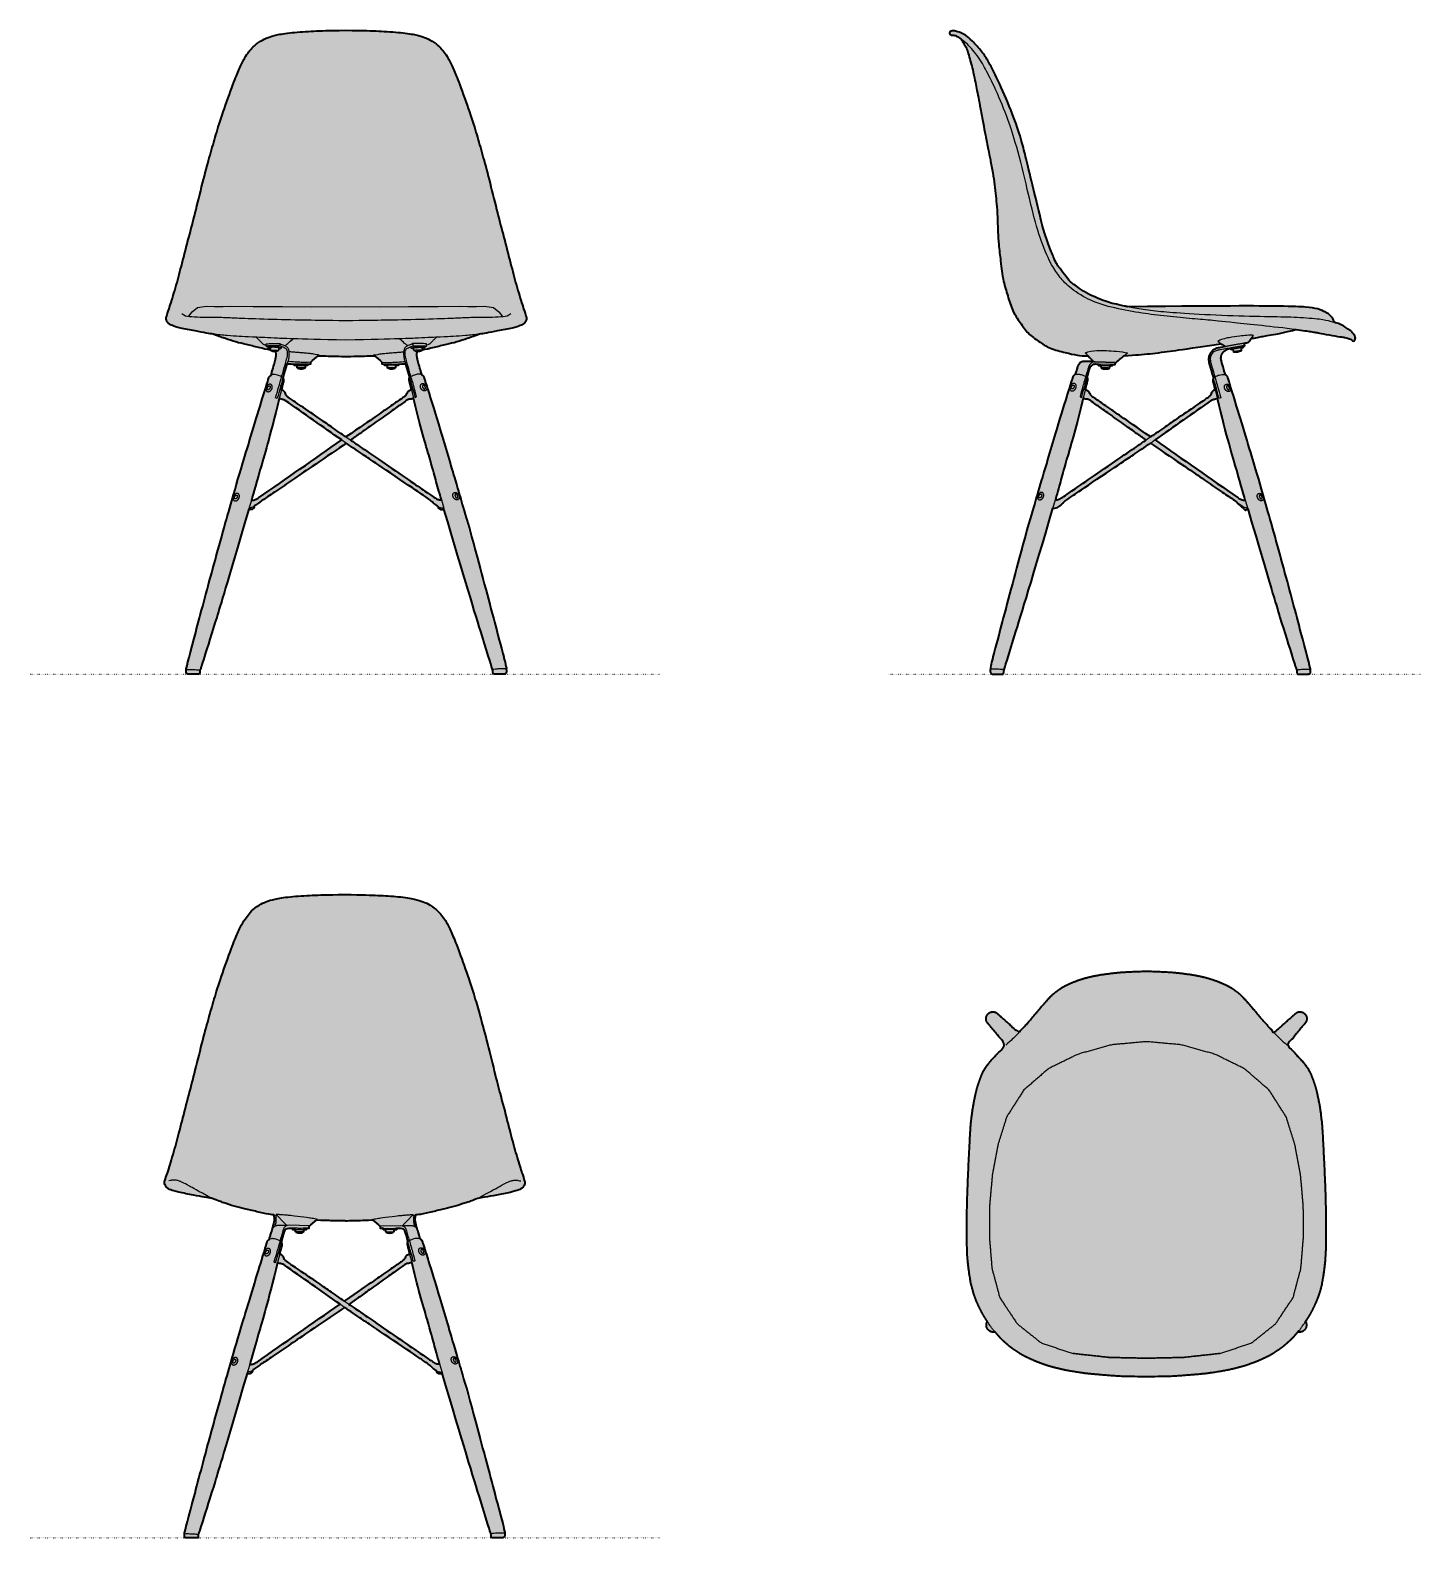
# Model space of a CAD drawing. Header units: millimetres. Extents: x 0 to 1796, y -1124 to 831.
import ezdxf

# ---------------------------------------------------------------- set-up
doc = ezdxf.new("R2010")
doc.units = ezdxf.units.MM
doc.linetypes.add('Dots', pattern=[1, 0, -1])
doc.layers.add('Blocks', color=7, linetype='Continuous')
doc.layers.add('Blocks$Fill', color=7, linetype='Continuous', true_color=0xffffff)
for name, color, linetype, lineweight, true_color in [('Blocks$Inner', 7, 'Continuous', 25, 0x007f00), ('Blocks$Outline', 7, 'Continuous', 35, 0xff3f3f), ('Groud', 7, 'Dots', 25, 0x243775)]:
    doc.layers.add(name, color=color, linetype=linetype, lineweight=lineweight, true_color=true_color)

# ---------------------------------------------------------------- blocks, each defined once
blk = doc.blocks.new('Eames Plastic Side Chair Top')
at = {"layer": 'Blocks$Fill'}
blk.add_hatch(color=256, dxfattribs=at).paths.add_polyline_path([(178.9, 213.4), (150.3, 187.8), (136.8, 202.6), (116.5, 226.3), (111.7, 231.6), (109.6, 233.9), (107.8, 235.8), (107, 236.5), (106.4, 237.2), (105.8, 237.7), (105.2, 238.2), (104.6, 238.7), (102.9, 240), (98.4, 243.3), (96.9, 244.4), (96.2, 244.9), (95.5, 245.3), (94.2, 246.1), (91.7, 247.5), (88.8, 249), (87.2, 249.8), (85.3, 250.7), (83.1, 251.7), (80.6, 252.8), (77.9, 253.9), (75.1, 254.9), (72.2, 255.9), (69.3, 256.9), (63.9, 258.4), (59.6, 259.6), (52.1, 261.3), (47.2, 262.2), (40.7, 263.2), (32.6, 264.3), (23.6, 265.3), (13.5, 266.1), (-14.6, 267.2), (-42.8, 266.1), (-52.8, 265.3), (-61.9, 264.3), (-69.9, 263.2), (-76.5, 262.2), (-81.3, 261.3), (-88.8, 259.6), (-93.2, 258.4), (-98.5, 256.9), (-101.4, 255.9), (-104.3, 254.9), (-107.1, 253.9), (-109.8, 252.8), (-112.3, 251.7), (-114.5, 250.7), (-116.4, 249.8), (-118.1, 249), (-120.9, 247.5), (-123.4, 246.1), (-124.7, 245.3), (-125.4, 244.9), (-126.1, 244.4), (-127.7, 243.3), (-132.2, 240), (-133.9, 238.7), (-134.4, 238.2), (-135, 237.7), (-135.6, 237.2), (-136.3, 236.5), (-137, 235.8), (-138.8, 233.9), (-140.9, 231.6), (-145.7, 226.3), (-166, 202.6), (-179.5, 187.8), (-201.3, 207.3), (-208.1, 213.4), (-208.3, 213.5), (-208.4, 213.6), (-208.6, 213.7), (-208.7, 213.7), (-208.9, 213.8), (-209, 213.9), (-209.2, 214), (-209.4, 214), (-209.5, 214.1), (-209.7, 214.2), (-209.9, 214.2), (-210, 214.3), (-210.2, 214.4), (-210.4, 214.4), (-210.6, 214.5), (-210.7, 214.5), (-210.9, 214.5), (-211.1, 214.6), (-211.3, 214.6), (-211.5, 214.6), (-211.7, 214.7), (-211.8, 214.7), (-212, 214.7), (-212.2, 214.7), (-212.4, 214.7), (-212.6, 214.7), (-212.8, 214.7), (-213, 214.7), (-213.2, 214.7), (-213.3, 214.7), (-213.5, 214.7), (-213.7, 214.7), (-213.9, 214.7), (-214.1, 214.6), (-214.3, 214.6), (-214.5, 214.6), (-214.7, 214.5), (-214.8, 214.5), (-215, 214.4), (-215.2, 214.4), (-215.4, 214.3), (-215.6, 214.3), (-215.7, 214.2), (-215.9, 214.2), (-216.1, 214.1), (-216.3, 214), (-216.4, 214), (-216.6, 213.9), (-216.8, 213.8), (-216.9, 213.7), (-217.1, 213.6), (-217.3, 213.5), (-217.4, 213.4), (-217.6, 213.3), (-217.7, 213.2), (-217.9, 213.1), (-218, 213), (-218.2, 212.9), (-218.3, 212.8), (-218.4, 212.7), (-218.6, 212.6), (-218.7, 212.5), (-218.8, 212.4), (-218.9, 212.3), (-219.1, 212.1), (-219.2, 212), (-219.3, 211.9), (-219.4, 211.8), (-219.5, 211.6), (-219.7, 211.5), (-219.8, 211.4), (-219.9, 211.2), (-220, 211.1), (-220.1, 210.9), (-220.2, 210.8), (-220.3, 210.6), (-220.4, 210.5), (-220.5, 210.3), (-220.6, 210.2), (-220.7, 210), (-220.7, 209.8), (-220.8, 209.7), (-220.9, 209.5), (-221, 209.3), (-221.1, 209.2), (-221.1, 209), (-221.2, 208.8), (-221.2, 208.6), (-221.3, 208.5), (-221.4, 208.3), (-221.4, 208.1), (-221.5, 207.9), (-221.5, 207.7), (-221.5, 207.5), (-221.6, 207.4), (-221.6, 207.2), (-221.6, 207), (-221.6, 206.8), (-221.7, 206.6), (-221.7, 206.4), (-221.7, 206.2), (-221.7, 206), (-221.7, 205.8), (-221.7, 205.7), (-221.7, 205.5), (-221.7, 205.3), (-221.7, 205.1), (-221.7, 204.9), (-221.6, 204.7), (-221.6, 204.5), (-221.6, 204.4), (-221.5, 204.2), (-221.5, 204), (-221.5, 203.8), (-221.4, 203.6), (-221.4, 203.5), (-221.3, 203.3), (-221.3, 203.1), (-221.2, 202.9), (-221.2, 202.8), (-221.1, 202.6), (-221, 202.4), (-221, 202.3), (-220.9, 202.1), (-220.8, 202), (-220.7, 201.8), (-220.7, 201.7), (-220.6, 201.5), (-219.5, 200.1), (-196.3, 171.7), (-208.9, 158.7), (-213.1, 154.2), (-216.2, 150.8), (-218.3, 148.2), (-219.2, 147.2), (-219.8, 146.3), (-220.4, 145.5), (-220.9, 144.8), (-221.6, 143.7), (-224.2, 139.4), (-224.8, 138.4), (-225.4, 137.4), (-225.9, 136.4), (-226.4, 135.4), (-226.9, 134.3), (-227.4, 133.1), (-228.3, 130.8), (-230.1, 125.8), (-231.8, 120.8), (-232.7, 118.2), (-233.5, 115.5), (-234.2, 112.6), (-236.2, 103.5), (-237.5, 97.1), (-238.2, 93.4), (-238.9, 89.1), (-240.3, 78.6), (-241.5, 67.1), (-242.3, 55.4), (-245.7, -19.4), (-246.4, -47.4), (-246.5, -70.8), (-246.3, -89.1), (-246, -96.5), (-245.7, -102.7), (-245.2, -107.8), (-244.8, -112.3), (-243.7, -120.6), (-242.4, -129.5), (-241.5, -134.2), (-241.1, -136.6), (-240.6, -138.9), (-240, -141.1), (-239.4, -143.4), (-238.8, -145.6), (-238.2, -147.7), (-236.8, -151.7), (-235.4, -155.5), (-234, -158.8), (-232.8, -161.8), (-230.5, -166.6), (-228.7, -170.4), (-227.8, -172.2), (-226.8, -174.1), (-225.5, -176.4), (-223.9, -179), (-220.1, -185.1), (-220.2, -185.4), (-220.4, -185.7), (-220.4, -185.8), (-220.5, -186), (-220.6, -186.1), (-220.6, -186.3), (-220.7, -186.4), (-220.7, -186.6), (-220.8, -186.7), (-220.9, -186.9), (-220.9, -187.1), (-221, -187.2), (-221, -187.4), (-221, -187.5), (-221.1, -187.7), (-221.1, -187.9), (-221.1, -188), (-221.2, -188.2), (-221.2, -188.4), (-221.2, -188.5), (-221.2, -188.7), (-221.3, -188.9), (-221.3, -189), (-221.3, -189.2), (-221.3, -189.4), (-221.3, -189.6), (-221.3, -189.7), (-221.3, -189.9), (-221.3, -190.1), (-221.3, -190.2), (-221.3, -190.4), (-221.2, -190.6), (-221.2, -190.7), (-221.2, -190.9), (-221.2, -191.1), (-221.2, -191.3), (-221.1, -191.4), (-221.1, -191.6), (-221.1, -191.8), (-221, -191.9), (-221, -192.1), (-220.9, -192.3), (-220.9, -192.4), (-220.8, -192.6), (-220.8, -192.7), (-220.7, -192.9), (-220.7, -193), (-220.6, -193.2), (-220.5, -193.4), (-220.5, -193.5), (-220.4, -193.7), (-220.3, -193.8), (-220.2, -193.9), (-220.2, -194.1), (-220.1, -194.2), (-220, -194.4), (-219.9, -194.5), (-219.8, -194.6), (-219.7, -194.9), (-219.5, -195.2), (-219.3, -195.4), (-219.1, -195.7), (-219, -195.8), (-218.9, -195.9), (-218.8, -196), (-218.6, -196.1), (-218.5, -196.3), (-218.4, -196.4), (-218.3, -196.5), (-218.2, -196.6), (-218, -196.7), (-217.9, -196.8), (-217.8, -196.9), (-217.6, -197), (-217.5, -197.1), (-217.4, -197.2), (-217.2, -197.3), (-217.1, -197.4), (-217, -197.5), (-216.8, -197.6), (-216.7, -197.7), (-216.5, -197.8), (-216.4, -197.8), (-216.2, -197.9), (-216.1, -198), (-215.9, -198.1), (-215.7, -198.1), (-215.6, -198.2), (-215.4, -198.3), (-215.3, -198.3), (-215.1, -198.4), (-214.9, -198.4), (-214.8, -198.5), (-214.6, -198.5), (-214.5, -198.6), (-214.3, -198.6), (-214.1, -198.7), (-214, -198.7), (-213.8, -198.7), (-213.6, -198.8), (-213.5, -198.8), (-213.3, -198.8), (-213.1, -198.8), (-213, -198.8), (-212.8, -198.9), (-212.6, -198.9), (-212.4, -198.9), (-212.3, -198.9), (-212.1, -198.9), (-212, -198.9), (-211.8, -198.9), (-211.6, -198.9), (-211.5, -198.9), (-211.3, -198.8), (-211.1, -198.8), (-211, -198.8), (-210.8, -198.8), (-210.7, -198.8), (-210.3, -198.7), (-210, -198.6), (-205.1, -204.4), (-203.7, -205.9), (-202.6, -207.1), (-201.5, -208.2), (-198.1, -211.4), (-193.7, -215.3), (-191.4, -217.3), (-190.1, -218.3), (-188.7, -219.4), (-187.1, -220.5), (-181.9, -223.9), (-178.3, -226.2), (-176.5, -227.4), (-174.6, -228.5), (-172.7, -229.5), (-170.7, -230.5), (-162.6, -234.4), (-160.5, -235.3), (-158.2, -236.3), (-153.2, -238.2), (-143.7, -241.6), (-141.4, -242.4), (-138.8, -243.2), (-133, -244.7), (-121.9, -247.4), (-119.4, -247.9), (-116.8, -248.5), (-104.3, -250.5), (-92.9, -252.2), (-87.2, -252.8), (-56.9, -255.3), (-50.4, -255.7), (-42.4, -256.1), (-14.6, -256.4), (13.2, -256.1), (21.2, -255.7), (50.4, -253.5), (57.9, -252.8), (63.6, -252.2), (75, -250.5), (87.5, -248.5), (90.2, -247.9), (97.8, -246.2), (103.7, -244.7), (109.6, -243.2), (112.2, -242.4), (114.5, -241.6), (124, -238.2), (128.9, -236.3), (131.2, -235.3), (137.5, -232.4), (141.5, -230.5), (143.4, -229.5), (145.4, -228.5), (147.2, -227.4), (149.1, -226.2), (156.2, -221.6), (157.9, -220.5), (159.4, -219.4), (160.8, -218.3), (162.1, -217.3), (164.5, -215.3), (171.1, -209.3), (172.2, -208.2), (173.3, -207.1), (174.4, -205.9), (180.8, -198.6), (181.1, -198.7), (181.4, -198.8), (181.6, -198.8), (181.7, -198.8), (181.9, -198.8), (182.1, -198.8), (182.2, -198.9), (182.4, -198.9), (182.5, -198.9), (182.7, -198.9), (182.9, -198.9), (183, -198.9), (183.2, -198.9), (183.4, -198.9), (183.5, -198.9), (183.7, -198.8), (183.9, -198.8), (184.1, -198.8), (184.2, -198.8), (184.4, -198.8), (184.6, -198.7), (184.7, -198.7), (184.9, -198.7), (185.1, -198.6), (185.2, -198.6), (185.4, -198.5), (185.5, -198.5), (185.7, -198.4), (185.9, -198.4), (186, -198.3), (186.2, -198.3), (186.4, -198.2), (186.5, -198.1), (186.7, -198.1), (186.8, -198), (187, -197.9), (187.1, -197.8), (187.3, -197.8), (187.4, -197.7), (187.6, -197.6), (187.7, -197.5), (187.9, -197.4), (188, -197.3), (188.1, -197.2), (188.3, -197.1), (188.4, -197), (188.5, -196.9), (188.7, -196.8), (188.8, -196.7), (188.9, -196.6), (189.1, -196.5), (189.2, -196.4), (189.3, -196.3), (189.4, -196.1), (189.5, -196), (189.6, -195.9), (189.7, -195.8), (189.8, -195.7), (190, -195.4), (190.2, -195.2), (190.4, -194.9), (190.6, -194.6), (190.7, -194.5), (190.8, -194.4), (190.9, -194.2), (190.9, -194.1), (191, -193.9), (191.1, -193.8), (191.2, -193.7), (191.2, -193.5), (191.3, -193.4), (191.4, -193.2), (191.4, -193), (191.5, -192.9), (191.5, -192.7), (191.6, -192.6), (191.6, -192.4), (191.7, -192.3), (191.7, -192.1), (191.8, -191.9), (191.8, -191.8), (191.9, -191.6), (191.9, -191.4), (191.9, -191.3), (191.9, -191.1), (192, -190.9), (192, -190.7), (192, -190.6), (192, -190.4), (192, -190.2), (192, -190.1), (192.1, -189.9), (192.1, -189.7), (192.1, -189.6), (192, -189.4), (192, -189.2), (192, -189), (192, -188.9), (192, -188.7), (192, -188.5), (192, -188.4), (191.9, -188.2), (191.9, -188), (191.9, -187.9), (191.8, -187.7), (191.8, -187.5), (191.8, -187.4), (191.7, -187.2), (191.7, -187.1), (191.6, -186.9), (191.6, -186.7), (191.5, -186.6), (191.5, -186.4), (191.4, -186.3), (191.3, -186.1), (191.3, -186), (191.2, -185.8), (191.1, -185.7), (191, -185.4), (190.8, -185.1), (194.7, -179), (196.2, -176.4), (197.5, -174.1), (198.6, -172.2), (199.5, -170.4), (201.3, -166.6), (203.5, -161.8), (204.8, -158.8), (206.2, -155.5), (207.6, -151.7), (208.9, -147.7), (209.6, -145.6), (210.2, -143.4), (210.8, -141.1), (211.4, -138.9), (211.9, -136.6), (212.3, -134.2), (213.1, -129.5), (214.4, -120.6), (215.5, -112.3), (216, -107.8), (216.4, -102.7), (216.8, -96.5), (217, -89.1), (217.3, -70.8), (217.1, -47.4), (213.9, 38.2), (213.1, 55.4), (212.3, 67.1), (211.1, 78.6), (209.7, 89.1), (209, 93.4), (208.3, 97.1), (205.7, 109.6), (205, 112.6), (204.2, 115.5), (203.4, 118.2), (202.6, 120.8), (200.9, 125.8), (199.1, 130.8), (198.2, 133.1), (197.7, 134.3), (197.2, 135.4), (196.7, 136.4), (196.1, 137.4), (195.6, 138.4), (195, 139.4), (192.4, 143.7), (191.6, 144.8), (191.2, 145.5), (190.6, 146.3), (189.9, 147.2), (189.1, 148.2), (186.9, 150.8), (183.9, 154.2), (179.7, 158.7), (167.1, 171.7), (167.1, 171.8), (191.4, 201.5), (191.4, 201.7), (191.5, 201.8), (191.6, 202), (191.7, 202.1), (191.7, 202.3), (191.8, 202.4), (191.9, 202.6), (191.9, 202.8), (192, 202.9), (192, 203.1), (192.1, 203.3), (192.1, 203.5), (192.2, 203.6), (192.2, 203.8), (192.3, 204), (192.3, 204.2), (192.3, 204.4), (192.4, 204.5), (192.4, 204.7), (192.4, 204.9), (192.4, 205.1), (192.5, 205.3), (192.5, 205.5), (192.5, 205.7), (192.5, 205.8), (192.5, 206), (192.5, 206.2), (192.4, 206.4), (192.4, 206.6), (192.4, 206.8), (192.4, 207), (192.4, 207.2), (192.3, 207.4), (192.3, 207.5), (192.3, 207.7), (192.2, 207.9), (192.2, 208.1), (192.1, 208.3), (192.1, 208.5), (192, 208.6), (191.9, 208.8), (191.9, 209), (191.8, 209.2), (191.7, 209.3), (191.7, 209.5), (191.6, 209.7), (191.5, 209.8), (191.4, 210), (191.3, 210.2), (191.2, 210.3), (191.1, 210.5), (191.1, 210.6), (191, 210.8), (190.8, 210.9), (190.7, 211.1), (190.6, 211.2), (190.5, 211.4), (190.4, 211.5), (190.3, 211.6), (190.2, 211.8), (190.1, 211.9), (190, 212), (189.8, 212.1), (189.7, 212.3), (189.6, 212.4), (189.5, 212.5), (189.3, 212.6), (189.2, 212.7), (189.1, 212.8), (188.9, 212.9), (188.8, 213), (188.6, 213.1), (188.5, 213.2), (188.3, 213.3), (188.2, 213.4), (188, 213.5), (187.9, 213.6), (187.7, 213.7), (187.5, 213.8), (187.4, 213.9), (187.2, 214), (187, 214), (186.9, 214.1), (186.7, 214.2), (186.5, 214.2), (186.3, 214.3), (186.2, 214.3), (186, 214.4), (185.8, 214.4), (185.6, 214.5), (185.4, 214.5), (185.2, 214.6), (185.1, 214.6), (184.9, 214.6), (184.7, 214.7), (184.5, 214.7), (184.3, 214.7), (184.1, 214.7), (183.9, 214.7), (183.7, 214.7), (183.5, 214.7), (183.4, 214.7), (183.2, 214.7), (183, 214.7), (182.8, 214.7), (182.6, 214.7), (182.4, 214.7), (182.2, 214.6), (182, 214.6), (181.9, 214.6), (181.7, 214.5), (181.5, 214.5), (181.3, 214.5), (181.1, 214.4), (181, 214.4), (180.8, 214.3), (180.6, 214.2), (180.5, 214.2), (180.3, 214.1), (180.1, 214), (180, 214), (179.8, 213.9), (179.6, 213.8), (179.5, 213.7), (179.3, 213.7), (179.2, 213.6), (179, 213.5)], flags=0)
at = {"layer": 'Blocks$Inner'}
blk.add_rational_spline([(178.9, 213.4), (178.5, 213.1), (177.2, 211.9), (173.8, 208.9), (164.2, 200.3), (150.3, 187.8), (145.9, 192.4), (135.9, 203.4), (126.2, 214.9), (116.5, 226.5), (106.7, 237.2), (103.6, 239.5), (96.5, 244.9), (91.8, 247.4), (86.1, 250.5), (75.3, 255), (63.1, 258.8), (55.9, 260.4), (48.6, 262.1), (33.2, 264.3), (14.4, 266.3), (-1.5, 266.8), (-14.6, 267.2), (-27.7, 266.8), (-43.6, 266.3), (-62.4, 264.3), (-77.8, 262.1), (-85.1, 260.4), (-92.4, 258.8), (-104.5, 255), (-115.4, 250.5), (-121.1, 247.4), (-125.7, 244.9), (-132.8, 239.5), (-135.9, 237.2), (-145.7, 226.5), (-155.5, 214.9), (-165.1, 203.4), (-175.1, 192.4), (-179.5, 187.8), (-193.5, 200.3), (-203, 208.9), (-206.4, 211.9), (-207.8, 213.1), (-208.1, 213.4), (-211.7, 215.6), (-215.9, 215.2), (-218.9, 212.3), (-222, 209.4), (-222.6, 205.2), (-220.6, 201.5), (-220.3, 201.1), (-219.2, 199.7), (-216.3, 196.2), (-208.2, 186.3), (-196.3, 171.7), (-217.4, 150.3), (-222, 143), (-226.6, 135.8), (-230.1, 125.8), (-233.6, 115.9), (-236.2, 103.5), (-238.8, 91.2), (-241.9, 66.3), (-242.8, 46.2), (-246.2, -22), (-246.8, -74.4), (-245.9, -105.5), (-243.7, -119.7), (-241.1, -139.3), (-235.3, -156.5), (-230.1, -167.5), (-227.4, -173.2), (-223, -180.7), (-220.1, -185.1), (-221.9, -188.4), (-221.7, -192.2), (-219.5, -195.2), (-217.2, -198.2), (-213.7, -199.5), (-210, -198.6), (-205.3, -204.1), (-202.7, -207.2), (-198, -211.5), (-193.8, -215.2), (-189.1, -219.3), (-181.9, -223.9), (-174.7, -228.6), (-166.7, -232.4), (-158.6, -236.3), (-147.8, -240.2), (-139.8, -243.1), (-126.2, -246.4), (-117.6, -248.4), (-103.8, -250.6), (-92.9, -252.3), (-82.1, -253.3), (-56.6, -255.4), (-40.6, -256.4), (-14.6, -256.4), (11.4, -256.4), (27.4, -255.4), (52.9, -253.3), (63.6, -252.3), (74.5, -250.6), (88.4, -248.4), (97, -246.4), (110.5, -243.1), (118.6, -240.2), (129.4, -236.3), (137.5, -232.4), (145.5, -228.6), (152.7, -223.9), (159.8, -219.3), (164.6, -215.2), (168.7, -211.5), (173.5, -207.2), (176.1, -204.1), (180.8, -198.6), (184.5, -199.5), (188, -198.2), (190.2, -195.2), (192.5, -192.2), (192.7, -188.4), (190.8, -185.1), (193.7, -180.7), (198.2, -173.2), (200.9, -167.5), (206.1, -156.5), (211.9, -139.3), (214.5, -119.7), (216.6, -105.5), (217.5, -74.4), (216.9, -22), (213.5, 46.2), (212.6, 66.3), (209.6, 91.2), (207, 103.5), (204.4, 115.9), (200.9, 125.8), (197.4, 135.8), (192.8, 143), (188.2, 150.3), (167.1, 171.7), (178.9, 186.3), (187.1, 196.2), (190, 199.7), (191.1, 201.1), (191.4, 201.5), (193.4, 205.2), (192.8, 209.4), (189.7, 212.3), (186.7, 215.2), (182.5, 215.6), (178.9, 213.4)], [1, 1, 1, 1, 1, 1, 1, 1, 1, 1, 1, 1, 1, 1, 1, 1, 1, 1, 1, 1, 1, 1, 1, 1, 1, 1, 1, 1, 1, 1, 1, 1, 1, 1, 1, 1, 1, 1, 1, 1, 1, 1, 1, 1, 1, 0.861169460721, 0.861169460721, 1, 0.861169460721, 0.861169460721, 1, 1, 1, 1, 1, 1, 1, 1, 1, 1, 1, 1, 1, 1, 1, 1, 1, 1, 1, 1, 1, 1, 1, 1, 1, 0.891180492905, 0.891180492905, 1, 0.891180492905, 0.891180492905, 1, 1, 1, 1, 1, 1, 1, 1, 1, 1, 1, 1, 1, 1, 1, 1, 1, 1, 1, 1, 1, 1, 1, 1, 1, 1, 1, 1, 1, 1, 1, 1, 1, 1, 1, 1, 1, 1, 1, 0.891180492905, 0.891180492905, 1, 0.891180492905, 0.891180492905, 1, 1, 1, 1, 1, 1, 1, 1, 1, 1, 1, 1, 1, 1, 1, 1, 1, 1, 1, 1, 1, 1, 1, 1, 1, 0.861169460721, 0.861169460721, 1, 0.861169460721, 0.861169460721, 1], degree=3, knots=[-0.033093, -0.033093, -0.033093, -0.033093, -0.026635, -0.013318, 0, 0, 0, 0.013048, 0.026097, 0.039145, 0.052194, 0.065242, 0.078291, 0.091339, 0.104387, 0.117436, 0.130484, 0.143533, 0.156581, 0.169629, 0.182678, 0.195726, 0.195726, 0.195726, 0.208775, 0.221823, 0.234872, 0.24792, 0.260968, 0.274017, 0.287065, 0.300114, 0.313162, 0.326211, 0.339259, 0.352307, 0.365356, 0.378404, 0.391453, 0.391453, 0.391453, 0.40477, 0.418088, 0.424545, 0.424545, 0.424545, 0.436402, 0.436402, 0.436402, 0.448258, 0.448258, 0.448258, 0.454717, 0.468037, 0.481351, 0.481351, 0.481351, 0.503695, 0.526039, 0.548384, 0.570728, 0.593073, 0.615418, 0.637762, 0.660107, 0.682452, 0.704796, 0.727141, 0.749485, 0.77183, 0.794175, 0.816519, 0.838864, 0.861434, 0.861434, 0.861434, 0.872217, 0.872217, 0.872217, 0.882999, 0.882999, 0.882999, 0.895548, 0.908096, 0.920645, 0.933194, 0.945742, 0.958291, 0.970839, 0.983388, 0.995937, 1.008485, 1.021034, 1.033582, 1.046131, 1.05868, 1.071228, 1.083777, 1.096325, 1.096325, 1.096325, 1.108874, 1.121422, 1.133971, 1.14652, 1.159068, 1.171617, 1.184165, 1.196714, 1.209263, 1.221811, 1.23436, 1.246908, 1.259457, 1.272006, 1.284554, 1.297103, 1.309651, 1.309651, 1.309651, 1.320434, 1.320434, 1.320434, 1.331217, 1.331217, 1.331217, 1.353787, 1.376131, 1.398476, 1.420821, 1.443165, 1.46551, 1.487854, 1.510199, 1.532544, 1.554888, 1.577233, 1.599578, 1.621922, 1.644267, 1.666611, 1.688956, 1.7113, 1.7113, 1.7113, 1.724614, 1.737934, 1.744393, 1.744393, 1.744393, 1.756249, 1.756249, 1.756249, 1.768105, 1.768105, 1.768105, 1.768105], dxfattribs=at)
for points, degree in [([(80, -226.4), (121.1, -212.9), (152.3, -188), (174.8, -154.2), (184.9, -116.4), (188.2, -76.3), (188, -36.1), (184.4, 4.6), (177.2, 43.1), (165.9, 79), (143.9, 113.6), (111.8, 141.4), (73.6, 160.1), (30.1, 172.2), (-14.6, 176.2), (-59.3, 172.2), (-102.8, 160.1), (-141, 141.4), (-173.1, 113.6), (-195.1, 79), (-206.4, 43.1), (-213.6, 4.6), (-217.2, -36.1), (-217.4, -76.3), (-214.1, -116.4), (-204, -154.2), (-181.5, -188), (-150.3, -212.9), (-109.2, -226.4)], 1), ([(-179.5, 187.8), (-184.2, 182.7), (-187.2, 179.9), (-192.5, 175.1), (-196.3, 171.8)], 3), ([(150.3, 187.8), (155, 182.7), (158, 179.9), (163.3, 175.1), (167.1, 171.8)], 3), ([(-210, -198.6), (-212.4, -195.9), (-214, -194.1), (-216.1, -191.3), (-218.8, -187), (-220.1, -185.1)], 3), ([(180.8, -198.6), (183.1, -195.9), (184.7, -194.1), (186.8, -191.3), (189.6, -187), (190.8, -185.1)], 3)]:
    blk.add_open_spline(points, degree=degree, dxfattribs=at)
blk.add_open_spline([(-14.6, -232.5), (32.9, -231.5), (80, -226.4), (32.8, -231.5), (-14.6, -232.5), (-62, -231.5), (-109.2, -226.4), (-62.1, -231.5), (-14.6, -232.5), (-14.6, -232.5)], degree=1, knots=[-4.999994, -4.999994, -4, -3, -2, -1, 0, 1, 2, 3, 3.000002, 3.000002], dxfattribs=at)
at = {"layer": 'Blocks$Outline'}
blk.add_rational_spline([(178.9, 213.4), (178.5, 213.1), (177.2, 211.9), (173.8, 208.9), (164.2, 200.3), (150.3, 187.8), (145.9, 192.4), (135.9, 203.4), (126.2, 214.9), (116.5, 226.5), (106.7, 237.2), (103.6, 239.5), (96.5, 244.9), (91.8, 247.4), (86.1, 250.5), (75.3, 255), (63.1, 258.8), (55.9, 260.4), (48.6, 262.1), (33.2, 264.3), (14.4, 266.3), (-1.5, 266.8), (-14.6, 267.2), (-27.7, 266.8), (-43.6, 266.3), (-62.4, 264.3), (-77.8, 262.1), (-85.1, 260.4), (-92.4, 258.8), (-104.5, 255), (-115.4, 250.5), (-121.1, 247.4), (-125.7, 244.9), (-132.8, 239.5), (-135.9, 237.2), (-145.7, 226.5), (-155.5, 214.9), (-165.1, 203.4), (-175.1, 192.4), (-179.5, 187.8), (-193.5, 200.3), (-203, 208.9), (-206.4, 211.9), (-207.8, 213.1), (-208.1, 213.4), (-211.7, 215.6), (-215.9, 215.2), (-218.9, 212.3), (-222, 209.4), (-222.6, 205.2), (-220.6, 201.5), (-220.3, 201.1), (-219.2, 199.7), (-216.3, 196.2), (-208.2, 186.3), (-196.3, 171.8), (-196.3, 171.7), (-217.4, 150.3), (-222, 143), (-226.6, 135.8), (-230.1, 125.8), (-233.6, 115.9), (-236.2, 103.5), (-238.8, 91.2), (-241.9, 66.3), (-242.8, 46.2), (-246.2, -22), (-246.8, -74.4), (-245.9, -105.5), (-243.7, -119.7), (-241.1, -139.3), (-235.3, -156.5), (-230.1, -167.5), (-227.4, -173.2), (-223, -180.7), (-220.1, -185.1), (-221.9, -188.4), (-221.7, -192.2), (-219.5, -195.2), (-217.2, -198.2), (-213.7, -199.5), (-210, -198.6), (-205.3, -204.1), (-202.7, -207.2), (-198, -211.5), (-193.8, -215.2), (-189.1, -219.3), (-181.9, -223.9), (-174.7, -228.6), (-166.7, -232.4), (-158.6, -236.3), (-147.8, -240.2), (-139.8, -243.1), (-126.2, -246.4), (-117.6, -248.4), (-103.8, -250.6), (-92.9, -252.3), (-82.1, -253.3), (-56.6, -255.4), (-40.6, -256.4), (-14.6, -256.4), (11.4, -256.4), (27.4, -255.4), (52.9, -253.3), (63.6, -252.3), (74.5, -250.6), (88.4, -248.4), (97, -246.4), (110.5, -243.1), (118.6, -240.2), (129.4, -236.3), (137.5, -232.4), (145.5, -228.6), (152.7, -223.9), (159.8, -219.3), (164.6, -215.2), (168.7, -211.5), (173.5, -207.2), (176.1, -204.1), (180.8, -198.6), (184.5, -199.5), (188, -198.2), (190.2, -195.2), (192.5, -192.2), (192.7, -188.4), (190.8, -185.1), (193.7, -180.7), (198.2, -173.2), (200.9, -167.5), (206.1, -156.5), (211.9, -139.3), (214.5, -119.7), (216.6, -105.5), (217.5, -74.4), (216.9, -22), (213.5, 46.2), (212.6, 66.3), (209.6, 91.2), (207, 103.5), (204.4, 115.9), (200.9, 125.8), (197.4, 135.8), (192.8, 143), (188.2, 150.3), (167.1, 171.7), (167.1, 171.8), (178.9, 186.3), (187.1, 196.2), (190, 199.7), (191.1, 201.1), (191.4, 201.5), (193.4, 205.2), (192.8, 209.4), (189.7, 212.3), (186.7, 215.2), (182.5, 215.6), (178.9, 213.4)], [1, 1, 1, 1, 1, 1, 1, 1, 1, 1, 1, 1, 1, 1, 1, 1, 1, 1, 1, 1, 1, 1, 1, 1, 1, 1, 1, 1, 1, 1, 1, 1, 1, 1, 1, 1, 1, 1, 1, 1, 1, 1, 1, 1, 1, 0.861169460721, 0.861169460721, 1, 0.861169460721, 0.861169460721, 1, 1, 1, 1, 1, 1, 1, 1, 1, 1, 1, 1, 1, 1, 1, 1, 1, 1, 1, 1, 1, 1, 1, 1, 1, 1, 0.891180492905, 0.891180492905, 1, 0.891180492905, 0.891180492905, 1, 1, 1, 1, 1, 1, 1, 1, 1, 1, 1, 1, 1, 1, 1, 1, 1, 1, 1, 1, 1, 1, 1, 1, 1, 1, 1, 1, 1, 1, 1, 1, 1, 1, 1, 1, 1, 1, 1, 0.891180492905, 0.891180492905, 1, 0.891180492905, 0.891180492905, 1, 1, 1, 1, 1, 1, 1, 1, 1, 1, 1, 1, 1, 1, 1, 1, 1, 1, 1, 1, 1, 1, 1, 1, 1, 1, 0.861169460721, 0.861169460721, 1, 0.861169460721, 0.861169460721, 1], degree=3, knots=[-0.033093, -0.033093, -0.033093, -0.033093, -0.026635, -0.013318, 0, 0, 0, 0.013048, 0.026097, 0.039145, 0.052194, 0.065242, 0.078291, 0.091339, 0.104387, 0.117436, 0.130484, 0.143533, 0.156581, 0.169629, 0.182678, 0.195726, 0.195726, 0.195726, 0.208775, 0.221823, 0.234872, 0.24792, 0.260968, 0.274017, 0.287065, 0.300114, 0.313162, 0.326211, 0.339259, 0.352307, 0.365356, 0.378404, 0.391453, 0.391453, 0.391453, 0.40477, 0.418088, 0.424545, 0.424545, 0.424545, 0.436402, 0.436402, 0.436402, 0.448258, 0.448258, 0.448258, 0.454717, 0.468037, 0.481345, 0.481351, 0.481351, 0.481351, 0.503695, 0.526039, 0.548384, 0.570728, 0.593073, 0.615418, 0.637762, 0.660107, 0.682452, 0.704796, 0.727141, 0.749485, 0.77183, 0.794175, 0.816519, 0.838864, 0.861434, 0.861434, 0.861434, 0.872217, 0.872217, 0.872217, 0.882999, 0.882999, 0.882999, 0.895548, 0.908096, 0.920645, 0.933194, 0.945742, 0.958291, 0.970839, 0.983388, 0.995937, 1.008485, 1.021034, 1.033582, 1.046131, 1.05868, 1.071228, 1.083777, 1.096325, 1.096325, 1.096325, 1.108874, 1.121422, 1.133971, 1.14652, 1.159068, 1.171617, 1.184165, 1.196714, 1.209263, 1.221811, 1.23436, 1.246908, 1.259457, 1.272006, 1.284554, 1.297103, 1.309651, 1.309651, 1.309651, 1.320434, 1.320434, 1.320434, 1.331217, 1.331217, 1.331217, 1.353787, 1.376131, 1.398476, 1.420821, 1.443165, 1.46551, 1.487854, 1.510199, 1.532544, 1.554888, 1.577233, 1.599578, 1.621922, 1.644267, 1.666611, 1.688956, 1.7113, 1.7113, 1.7113, 1.711306, 1.724614, 1.737934, 1.744393, 1.744393, 1.744393, 1.756249, 1.756249, 1.756249, 1.768105, 1.768105, 1.768105, 1.768105], dxfattribs=at)
blk = doc.blocks.new('Eames Plastic Side Chair Back')
at = {"layer": 'Blocks$Fill'}
h = blk.add_hatch(color=256, dxfattribs=at)
h.paths.add_polyline_path([(190.2, -409.4), (204.2, -409.4), (204.3, -409.4), (204.3, -409.4), (204.4, -409.3), (204.4, -409.3), (204.7, -409.2), (205.1, -409), (205.2, -408.9), (205.3, -408.9), (205.3, -408.9), (205.4, -408.9), (205.4, -408.8), (205.5, -408.8), (205.5, -408.8), (205.6, -408.7), (205.6, -408.7), (205.7, -408.7), (205.7, -408.6), (205.8, -408.6), (205.9, -408.5), (206.1, -408.3), (206.2, -408.1), (206.3, -408.1), (206.3, -408), (206.4, -408), (206.4, -408), (206.4, -407.9), (206.4, -407.9), (206.4, -407.9), (206.5, -407.8), (206.5, -407.8), (206.5, -407.8), (206.5, -407.8), (206.5, -407.7), (206.5, -407.7), (206.5, -407.7), (206.5, -407.7), (206.6, -407.6), (206.6, -407.6), (206.6, -407.6), (206.6, -407.5), (206.6, -407.5), (206.6, -407.4), (206.6, -407.3), (206.7, -407.3), (206.7, -407.1), (206.7, -407), (206.7, -407), (206.7, -406.9), (206.7, -406.9), (206.7, -406.8), (206.7, -406.8), (206.7, -406.8), (206.7, -406.6), (206.7, -406.5), (206.7, -406.4), (206.6, -403.4), (206.6, -403.3), (206.6, -403.2), (206.6, -403.1), (206.6, -403), (206.6, -402.9), (206.6, -402.9), (206.7, -402.8), (206.7, -402.7), (206.7, -402.6), (206.7, -402.5), (206.7, -402.4), (206.6, -402.4), (206.6, -402.3), (206.6, -402.2), (206.6, -402.1), (206.6, -401.9), (206.5, -401.6), (206.4, -401.1), (206.1, -399.7), (191.2, -342.8), (121.2, -94.8), (100.2, -27.1), (100.1, -26.8), (100, -26.6), (100, -26.5), (100, -26.3), (99.9, -26.2), (99.8, -26.1), (99.8, -26), (99.7, -25.9), (99.7, -25.8), (99.6, -25.7), (99.5, -25.6), (99.5, -25.5), (99.4, -25.4), (99.3, -25.3), (99.2, -25.1), (99, -24.9), (98.8, -24.7), (98.7, -24.5), (98.5, -24.3), (98.3, -24.1), (98.2, -24), (98.1, -23.9), (98.1, -23.9), (98, -23.8), (97.9, -23.8), (97.8, -23.7), (97.8, -23.6), (97.7, -23.6), (97.6, -23.5), (97.5, -23.5), (97.4, -23.4), (97.3, -23.4), (97.2, -23.3), (97.1, -23.3), (97, -23.2), (95.9, -19.3), (95.6, -18.5), (91.6, -4.3), (91.3, -3.3), (91.2, -2.5), (91, -1.8), (90.9, -1.1), (90.9, -0.6), (90.8, -0.1), (90.8, 0.4), (90.7, 0.9), (90.7, 1.3), (90.7, 1.8), (90.7, 2.4), (90.7, 3.3), (90.8, 3.7), (90.8, 4.1), (90.8, 4.4), (90.9, 4.7), (91.3, 7.2), (92.2, 7.3), (98.1, 8.1), (99.7, 8.4), (101.4, 8.7), (105.1, 9.5), (136, 16.9), (139.2, 17.7), (142.6, 18.6), (149.6, 20.8), (162.2, 25.1), (172, 28.8), (172.3, 28.8), (172.7, 28.9), (173.5, 29), (181.1, 30.2), (204.9, 34.7), (214, 36.6), (217.6, 37.5), (220.5, 38.3), (221.7, 38.7), (222.8, 39), (223.8, 39.4), (224.6, 39.7), (225.4, 40), (226.1, 40.3), (226.5, 40.5), (226.8, 40.6), (227.1, 40.8), (227.3, 40.9), (227.6, 41.1), (227.9, 41.3), (228.1, 41.4), (228.3, 41.6), (228.6, 41.7), (228.8, 41.9), (229, 42.1), (229.2, 42.2), (229.4, 42.4), (229.6, 42.6), (229.8, 42.7), (230, 42.9), (230.1, 43.1), (230.3, 43.3), (230.5, 43.5), (230.6, 43.7), (230.8, 43.8), (230.9, 44), (231, 44.2), (231.2, 44.4), (231.3, 44.6), (231.4, 44.8), (231.5, 45), (231.6, 45.2), (231.7, 45.4), (231.8, 45.6), (231.9, 45.8), (232, 46), (232.1, 46.1), (232.1, 46.3), (232.2, 46.5), (232.2, 46.7), (232.3, 47.1), (232.4, 47.4), (232.6, 48), (232.6, 48.4), (232.7, 48.6), (232.7, 48.7), (232.7, 48.8), (232.7, 48.9), (232.7, 49), (232.7, 49.1), (232.7, 49.1), (232.7, 49.2), (232.7, 49.3), (232.7, 49.3), (232.7, 49.5), (232.7, 49.6), (232.6, 49.8), (232.6, 50), (232.6, 50.2), (232.5, 50.3), (232.4, 50.8), (232.3, 51.3), (231.9, 52.5), (226.2, 69.8), (218.6, 95.6), (176, 259.9), (168.4, 286.3), (164.2, 299.9), (159, 315.7), (146.5, 350.6), (142, 362.3), (140.1, 366.8), (138.4, 370.8), (136.7, 374.7), (134.9, 378.3), (133.2, 381.7), (131.6, 384.7), (130.8, 386), (130.1, 387.2), (129.4, 388.2), (128.7, 389.2), (127.4, 391.1), (124.9, 394.5), (123.5, 396.2), (122.8, 397), (122, 397.9), (121.2, 398.8), (120.3, 399.7), (119.3, 400.7), (118.2, 401.6), (117.1, 402.6), (115.9, 403.5), (114.7, 404.4), (113.5, 405.3), (112.2, 406.2), (111, 407), (109.7, 407.8), (108.4, 408.5), (107.2, 409.1), (105.9, 409.8), (104.7, 410.3), (103.4, 410.9), (101, 411.9), (99.8, 412.3), (98.6, 412.8), (97.3, 413.2), (96, 413.6), (94.7, 414), (93.2, 414.3), (89.9, 415.1), (86, 415.9), (81.4, 416.7), (76.1, 417.4), (70.1, 418.1), (63.4, 418.8), (56.3, 419.3), (41.9, 420.1), (0, 421.1), (-41.8, 420.2), (-56.3, 419.4), (-63.4, 418.8), (-70.1, 418.2), (-76.1, 417.5), (-81.4, 416.8), (-86, 416), (-89.9, 415.2), (-93.2, 414.4), (-94.7, 414), (-96, 413.6), (-97.3, 413.2), (-98.6, 412.8), (-99.8, 412.4), (-101, 411.9), (-103.4, 411), (-104.7, 410.4), (-105.9, 409.8), (-107.2, 409.2), (-108.4, 408.6), (-109.7, 407.8), (-111, 407.1), (-112.2, 406.3), (-113.5, 405.4), (-114.7, 404.5), (-115.9, 403.6), (-117.1, 402.6), (-118.2, 401.7), (-119.3, 400.7), (-120.3, 399.8), (-121.2, 398.9), (-122, 398), (-122.8, 397.1), (-123.5, 396.2), (-124.9, 394.5), (-127.4, 391.2), (-128.7, 389.3), (-129.4, 388.3), (-130.1, 387.2), (-130.8, 386), (-131.6, 384.8), (-133.2, 381.8), (-134.9, 378.4), (-136.7, 374.7), (-138.4, 370.9), (-140.1, 366.9), (-142, 362.4), (-146.5, 350.6), (-159, 315.7), (-164.2, 300), (-168.4, 286.3), (-176, 260), (-218.6, 95.7), (-226.2, 69.9), (-231.9, 52.6), (-232.3, 51.4), (-232.4, 50.9), (-232.5, 50.4), (-232.6, 50.2), (-232.6, 50), (-232.6, 49.9), (-232.7, 49.7), (-232.7, 49.6), (-232.7, 49.4), (-232.7, 49.3), (-232.7, 49.3), (-232.7, 49.2), (-232.7, 49.1), (-232.7, 49.1), (-232.7, 49), (-232.7, 48.9), (-232.7, 48.8), (-232.7, 48.6), (-232.6, 48.5), (-232.6, 48.1), (-232.4, 47.5), (-232.3, 47.1), (-232.2, 46.8), (-232.2, 46.6), (-232.1, 46.4), (-232.1, 46.2), (-232, 46), (-231.9, 45.8), (-231.8, 45.6), (-231.7, 45.5), (-231.6, 45.3), (-231.5, 45.1), (-231.4, 44.9), (-231.3, 44.7), (-231.2, 44.5), (-231, 44.3), (-230.9, 44.1), (-230.8, 43.9), (-230.6, 43.7), (-230.5, 43.5), (-230.3, 43.4), (-230.1, 43.2), (-230, 43), (-229.8, 42.8), (-229.6, 42.7), (-229.4, 42.5), (-229.2, 42.3), (-229, 42.1), (-228.8, 42), (-228.6, 41.8), (-228.3, 41.7), (-228.1, 41.5), (-227.9, 41.3), (-227.6, 41.2), (-227.3, 41), (-227.1, 40.9), (-226.8, 40.7), (-226.5, 40.6), (-226.1, 40.4), (-225.4, 40.1), (-224.6, 39.8), (-223.8, 39.4), (-222.8, 39.1), (-221.7, 38.7), (-220.5, 38.4), (-217.6, 37.6), (-214, 36.7), (-204.9, 34.8), (-181.1, 30.3), (-173.5, 29.1), (-172.7, 28.9), (-172.3, 28.9), (-172, 28.9), (-162.2, 25.2), (-149.6, 20.9), (-142.6, 18.7), (-139.2, 17.8), (-113.2, 11.5), (-105.1, 9.6), (-101.4, 8.8), (-99.7, 8.5), (-98.1, 8.2), (-93.6, 7.6), (-92.2, 7.4), (-91.3, 7.3), (-90.9, 4.7), (-90.8, 4.4), (-90.8, 4.1), (-90.8, 3.8), (-90.7, 3.4), (-90.7, 2.4), (-90.7, 1.9), (-90.7, 1.4), (-90.7, 0.9), (-90.8, 0.5), (-90.8, 0), (-90.9, -0.5), (-90.9, -1.1), (-91, -1.7), (-91.2, -2.4), (-91.3, -3.2), (-91.6, -4.2), (-97.3, -24), (-97.4, -24.1), (-97.6, -24.2), (-97.8, -24.3), (-97.9, -24.4), (-98.1, -24.5), (-98.2, -24.6), (-98.3, -24.7), (-98.4, -24.8), (-98.5, -24.9), (-98.7, -25), (-98.8, -25.2), (-98.9, -25.3), (-99, -25.4), (-99.1, -25.5), (-99.2, -25.6), (-99.3, -25.7), (-99.3, -25.8), (-99.4, -25.9), (-99.5, -26), (-99.6, -26.1), (-99.6, -26.2), (-99.7, -26.3), (-99.7, -26.4), (-99.8, -26.5), (-99.8, -26.6), (-99.9, -26.7), (-99.9, -26.8), (-99.9, -26.9), (-100, -27), (-131.1, -128.9), (-172.3, -273.6), (-206.5, -401.9), (-206.8, -403.2), (-206.8, -404.2), (-206.9, -406.2), (-206.9, -406.9), (-206.8, -407.2), (-206.8, -407.4), (-206.8, -407.6), (-206.8, -407.8), (-206.8, -408), (-206.8, -408.1), (-206.8, -408.1), (-206.7, -408.2), (-206.7, -408.3), (-206.7, -408.3), (-206.7, -408.4), (-206.7, -408.4), (-206.7, -408.5), (-206.6, -408.5), (-206.6, -408.6), (-206.6, -408.7), (-206.6, -408.7), (-206.5, -408.8), (-206.5, -408.9), (-206.5, -408.9), (-206.4, -409), (-206.4, -409), (-206.4, -409.1), (-206.4, -409.1), (-206.3, -409.1), (-206.3, -409.2), (-206.2, -409.2), (-206.1, -409.4), (-189.7, -409.4), (-189.6, -409.4), (-189.6, -409.4), (-189.6, -409.3), (-189.6, -409.3), (-189.6, -409.3), (-189.6, -409.3), (-189.6, -409.2), (-189.5, -409.2), (-189.5, -409.2), (-189.5, -409.1), (-189.5, -409.1), (-189.5, -409), (-189.5, -409), (-189.4, -408.9), (-189.4, -408.8), (-189.4, -408.7), (-189.3, -408.6), (-189.3, -408.5), (-189.3, -408.5), (-189.3, -408.5), (-189.3, -408.4), (-189.3, -408.4), (-189.3, -408.3), (-189.3, -408.2), (-189.3, -408.1), (-189.3, -407.9), (-189.2, -405), (-188.6, -404.1), (-183.3, -387.6), (-125.9, -197.2), (-125.5, -197.4), (-125.3, -197.5), (-125.2, -197.5), (-125.1, -197.6), (-125, -197.6), (-124.9, -197.6), (-124.8, -197.7), (-124.8, -197.7), (-124.7, -197.7), (-124.7, -197.7), (-124.6, -197.7), (-124.6, -197.7), (-124.5, -197.7), (-124.5, -197.7), (-124.4, -197.8), (-124.4, -197.8), (-124.3, -197.8), (-124.2, -197.8), (-124.2, -197.8), (-124.1, -197.8), (-124, -197.8), (-123.8, -197.8), (-123.7, -197.8), (-123.6, -197.8), (-123.5, -197.8), (-123.3, -197.8), (-123.1, -197.7), (-122.8, -197.7), (-122.6, -197.6), (-122.4, -197.6), (-122.2, -197.6), (-122, -197.5), (-121.8, -197.5), (-121.7, -197.4), (-121.5, -197.4), (-121.4, -197.3), (-121.3, -197.2), (-121.1, -197.2), (-121, -197.1), (-121, -197.1), (-120.9, -197.1), (-120.9, -197), (-120.8, -197), (-120.8, -197), (-120.7, -196.9), (-120.7, -196.9), (-120.6, -196.9), (-120.6, -196.8), (-120.5, -196.8), (-120.4, -196.7), (-120.4, -196.7), (-120.3, -196.6), (-120.3, -196.6), (-120.2, -196.5), (-120.2, -196.4), (-120.1, -196.4), (-120.1, -196.3), (-120, -196.1), (-119.9, -196), (-119.8, -195.8), (-119.7, -195.6), (-119.4, -195.2), (-119.3, -195), (-119.3, -194.9), (-119.2, -194.8), (-119.2, -194.7), (-119.1, -194.6), (-119.1, -194.5), (-119.1, -194.4), (-119, -194.3), (-119, -194.3), (-119, -194.2), (-119, -194.1), (-119, -194.1), (-119, -194), (-118.9, -193.9), (-118.9, -193.9), (-118.9, -193.8), (-118.9, -193.7), (-118.9, -193.7), (-118.9, -193.6), (-118.9, -193.5), (-118.9, -193.4), (-118.9, -193.3), (-118.9, -193.3), (-118, -192.6), (-109.7, -186.6), (-109.4, -186.4), (-108.1, -185.5), (-0.1, -112.1), (21.8, -126.9), (106.5, -184.2), (108, -185.2), (109.2, -186.2), (110.3, -187.1), (111.2, -187.9), (112, -188.6), (113.8, -190.4), (114.4, -191), (115.1, -191.5), (115.8, -192.2), (116.7, -192.8), (117.6, -193.5), (118, -193.8), (118.4, -194.1), (118.7, -194.2), (119, -194.4), (119, -194.6), (119, -194.7), (119, -194.8), (119, -194.9), (119, -194.9), (119.1, -195), (119.1, -195.1), (119.1, -195.1), (119.1, -195.2), (119.1, -195.3), (119.1, -195.3), (119.1, -195.4), (119.2, -195.5), (119.2, -195.5), (119.2, -195.6), (119.2, -195.6), (119.3, -195.7), (119.3, -195.7), (119.3, -195.8), (119.3, -195.9), (119.3, -195.9), (119.4, -196), (119.4, -196), (119.4, -196.1), (119.5, -196.1), (119.5, -196.2), (119.5, -196.2), (119.6, -196.2), (119.6, -196.3), (119.6, -196.3), (119.6, -196.4), (119.7, -196.4), (119.7, -196.5), (119.7, -196.5), (119.8, -196.5), (119.8, -196.6), (119.9, -196.6), (120, -196.7), (120, -196.8), (120.1, -196.8), (120.2, -196.9), (120.3, -197), (120.3, -197), (120.4, -197.1), (120.5, -197.1), (120.6, -197.2), (120.6, -197.2), (120.8, -197.3), (121, -197.4), (121.1, -197.5), (121.3, -197.5), (121.4, -197.6), (121.5, -197.6), (121.6, -197.7), (121.7, -197.7), (121.7, -197.7), (121.8, -197.7), (121.9, -197.8), (122, -197.8), (122.1, -197.8), (122.2, -197.8), (122.3, -197.9), (122.4, -197.9), (122.4, -197.9), (122.5, -197.9), (122.6, -197.9), (122.7, -197.9), (122.8, -197.9), (123, -197.9), (123.2, -198), (123.5, -198), (123.7, -197.9), (123.8, -197.9), (123.9, -197.9), (124, -197.9), (124.1, -197.9), (124.2, -197.9), (124.2, -197.9), (124.3, -197.9), (124.3, -197.9), (124.4, -197.9), (124.5, -197.8), (124.5, -197.8), (124.6, -197.8), (124.7, -197.8), (124.8, -197.7), (124.8, -197.7), (124.9, -197.7), (125, -197.6), (125.1, -197.6), (125.1, -197.6), (125.2, -197.5), (125.3, -197.5), (125.4, -197.4), (125.5, -197.4), (125.6, -197.3), (125.7, -197.3), (125.7, -197.2), (125.8, -197.1), (125.9, -197.1), (126, -197), (175.3, -360.8), (188.4, -402.8), (188.9, -404.2), (189, -406.2), (189.1, -406.9), (189.1, -407.2), (189.2, -407.5), (189.2, -407.7), (189.2, -407.9), (189.3, -408), (189.3, -408.1), (189.3, -408.2), (189.3, -408.2), (189.4, -408.3), (189.4, -408.3), (189.4, -408.4), (189.4, -408.4), (189.4, -408.5), (189.5, -408.5), (189.5, -408.6), (189.5, -408.7), (189.6, -408.7), (189.6, -408.8), (189.6, -408.9), (189.7, -408.9), (189.7, -409), (189.7, -409), (189.8, -409), (189.8, -409.1), (189.8, -409.1), (189.9, -409.1), (189.9, -409.2)], flags=0)
h.paths.add_polyline_path([(-113.2, -182.6), (-114.5, -183.3), (-115, -183.7), (-115.6, -183.9), (-116.1, -184.2), (-116.6, -184.4), (-117.1, -184.7), (-117.6, -184.9), (-118.1, -185.1), (-118.4, -185.1), (-118.7, -185.2), (-118.9, -185.3), (-119.2, -185.4), (-119.5, -185.4), (-119.8, -185.5), (-120.1, -185.6), (-120.4, -185.6), (-120.7, -185.6), (-121, -185.7), (-121.4, -185.7), (-121.8, -185.7), (-122.2, -185.7), (-122.6, -185.7), (-111.5, -146.9), (-101.7, -112.6), (-86.7, -54.2), (-84.1, -55.3), (-82, -55.7), (-80.6, -56), (-78.8, -56.7), (-6, -107.8)], flags=0)
h.paths.add_polyline_path([(83.9, -43.1), (83.9, -43.1), (83.9, -43.1), (83.9, -43.1), (83.9, -43.1), (83.9, -43.1), (82.9, -43.6), (81.9, -44), (81.2, -44.4), (80.6, -44.7), (80.3, -44.8), (80.1, -44.9), (79.9, -45.1), (79.8, -45.1), (79.7, -45.2), (79.6, -45.3), (79.6, -45.3), (79.5, -45.4), (79.4, -45.5), (79.3, -45.5), (79.3, -45.6), (79.2, -45.6), (79.2, -45.6), (79.2, -45.7), (79.1, -45.7), (79.1, -45.8), (79, -45.8), (79, -45.9), (79, -45.9), (78.9, -46), (78.9, -46), (78.9, -46.1), (78.8, -46.3), (78.7, -46.4), (77.9, -48), (77.7, -48.5), (77.5, -48.8), (77.4, -49), (77.3, -49.2), (77.1, -49.5), (77, -49.7), (76.8, -49.9), (76.7, -50.1), (76.5, -50.3), (76.4, -50.5), (76.2, -50.6), (76.1, -50.8), (75.9, -50.9), (75.8, -51.1), (75.6, -51.2), (75.5, -51.3), (75.4, -51.4), (75.2, -51.5), (75, -51.7), (-0.5, -103.9), (-17, -92.5), (-75.6, -52.3), (-76.1, -51.9), (-76.3, -51.8), (-76.4, -51.7), (-76.6, -51.5), (-76.6, -51.5), (-76.7, -51.4), (-76.7, -51.4), (-76.8, -51.3), (-76.8, -51.3), (-76.9, -51.2), (-76.9, -51.2), (-77, -51.1), (-77, -51.1), (-77, -51), (-77.1, -50.9), (-77.2, -50.8), (-77.3, -50.7), (-77.3, -50.6), (-77.4, -50.5), (-77.4, -50.4), (-77.6, -50.1), (-77.7, -49.9), (-78.4, -48.2), (-78.5, -47.9), (-78.6, -47.6), (-78.8, -47.3), (-79, -47), (-79.2, -46.6), (-79.3, -46.5), (-79.4, -46.3), (-79.5, -46.1), (-79.6, -46), (-79.7, -45.9), (-79.8, -45.8), (-79.9, -45.7), (-79.9, -45.6), (-80, -45.4), (-80.1, -45.3), (-80.3, -45.2), (-80.4, -45.1), (-80.5, -45), (-80.6, -44.9), (-80.8, -44.8), (-80.9, -44.6), (-81, -44.5), (-81.2, -44.4), (-81.4, -44.3), (-81.6, -44.2), (-81.8, -44), (-82.2, -43.8), (-82.6, -43.5), (-83.1, -43.2), (-83.7, -42.9), (-82.1, -37), (-80.8, -32.5), (-80.7, -32), (-80.7, -31.9), (-80.7, -31.7), (-80.6, -31.6), (-80.6, -31.4), (-80.6, -31.3), (-80.6, -31.2), (-80.6, -31.1), (-80.6, -31), (-80.6, -30.6), (-80.6, -30.4), (-80.6, -30.3), (-80.6, -30.2), (-80.6, -30.2), (-80.6, -30.2), (-80.6, -30.1), (-80.6, -30.1), (-80.6, -30), (-80.7, -30), (-80.7, -29.9), (-80.7, -29.9), (-80.7, -29.8), (-80.7, -29.7), (-80.8, -29.5), (-80.9, -29.2), (-80.9, -29.1), (-81, -29.1), (-81, -29), (-81, -28.9), (-81.1, -28.9), (-81.1, -28.8), (-81.1, -28.7), (-81.2, -28.6), (-81.3, -28.5), (-81.4, -28.3), (-81.5, -28.1), (-81.8, -27.7), (-79.6, -20.1), (-79.3, -19.3), (-79.1, -18.4), (-78.6, -16.8), (-78.2, -15.5), (-77.9, -14.8), (-77.7, -14.2), (-77.5, -13.7), (-77.3, -13.2), (-77.1, -12.7), (-76.9, -12.3), (-76.8, -12.1), (-76.7, -11.9), (-76.6, -11.8), (-76.5, -11.6), (-76.4, -11.4), (-76.3, -11.3), (-76.2, -11.2), (-76.1, -11.1), (-76.1, -11), (-76, -11), (-76, -10.9), (-75.9, -10.9), (-75.9, -10.8), (-75.8, -10.8), (-75.8, -10.7), (-75.7, -10.7), (-75.7, -10.7), (-75.6, -10.6), (-75.5, -10.6), (-75.4, -10.5), (-75.3, -10.5), (-75.2, -10.4), (-75.1, -10.4), (-75, -10.4), (-74.9, -10.3), (-74.7, -10.3), (-74.6, -10.2), (-74.4, -10.2), (-74.1, -10.1), (-73.9, -10.1), (-73.6, -10), (-73.3, -10), (-72.8, -9.9), (-72.2, -9.9), (-71.6, -9.8), (-71, -9.8), (-70.4, -9.8), (-69.2, -9.8), (-67.3, -9.8), (-67.3, -11.3), (-64, -11.4), (-63.9, -14.1), (-63.9, -14.1), (-63.8, -14.2), (-63.6, -14.4), (-63.5, -14.4), (-63.5, -14.5), (-63.4, -14.5), (-63.3, -14.6), (-63.2, -14.7), (-63, -14.7), (-62.9, -14.8), (-62.7, -14.9), (-62.6, -15), (-62.4, -15), (-62.3, -15.1), (-62.1, -15.1), (-62, -15.2), (-61.8, -15.2), (-61.5, -15.3), (-61.2, -15.4), (-60.9, -15.5), (-60.6, -15.6), (-60.3, -15.6), (-59.9, -15.7), (-59.6, -15.7), (-59.3, -15.8), (-59, -15.8), (-58.7, -15.9), (-58.5, -15.9), (-58.2, -15.9), (-58.1, -15.9), (-57.9, -15.9), (-57.8, -15.9), (-57.7, -15.9), (-57.5, -15.9), (-57.4, -15.9), (-57.3, -15.9), (-57.1, -15.8), (-57, -15.8), (-56.9, -15.8), (-56.6, -15.8), (-56.3, -15.7), (-56, -15.6), (-55.7, -15.5), (-55.4, -15.4), (-55.1, -15.3), (-54.8, -15.2), (-54.5, -15.1), (-54.2, -15), (-54, -14.9), (-53.9, -14.8), (-53.7, -14.8), (-53.6, -14.7), (-53.5, -14.6), (-53.4, -14.6), (-53.3, -14.5), (-53.2, -14.4), (-53.2, -14.4), (-53.1, -14.4), (-53.1, -14.3), (-53.1, -14.3), (-53, -14.3), (-53, -14.2), (-53, -14.2), (-53, -14.2), (-52.9, -14.2), (-52.9, -14.2), (-52.9, -14.2), (-52.9, -14.2), (-52.9, -14.1), (-52.9, -14.1), (-52.6, -11.5), (-49.5, -11.4), (-49.5, -9.8), (-46, -9.7), (-46, -7.4), (-36, 1), (-13.1, 0.3), (-1.1, 0), (-0.6, 0), (-0.3, 0), (0, 0), (0.3, 0), (0.6, 0), (1.1, -0.1), (13.1, 0.2), (36, 0.9), (46, -7.5), (46, -9.8), (49.5, -9.9), (49.5, -11.4), (52.6, -11.5), (52.9, -14.2), (52.9, -14.2), (52.9, -14.2), (52.9, -14.2), (52.9, -14.3), (52.9, -14.3), (53, -14.3), (53, -14.3), (53, -14.3), (53, -14.3), (53.1, -14.4), (53.1, -14.4), (53.1, -14.4), (53.2, -14.5), (53.2, -14.5), (53.3, -14.6), (53.4, -14.6), (53.5, -14.7), (53.6, -14.8), (53.7, -14.8), (53.9, -14.9), (54, -15), (54.2, -15.1), (54.5, -15.2), (54.8, -15.3), (55.1, -15.4), (55.4, -15.5), (55.7, -15.6), (56, -15.7), (56.3, -15.8), (56.6, -15.8), (56.9, -15.9), (57, -15.9), (57.1, -15.9), (57.3, -15.9), (57.4, -15.9), (57.5, -16), (57.7, -16), (57.8, -16), (57.9, -16), (58.1, -16), (58.2, -16), (58.5, -16), (58.7, -15.9), (59, -15.9), (59.3, -15.9), (59.6, -15.8), (59.9, -15.8), (60.3, -15.7), (60.6, -15.6), (60.9, -15.6), (61.2, -15.5), (61.5, -15.4), (61.8, -15.3), (62, -15.3), (62.1, -15.2), (62.3, -15.2), (62.4, -15.1), (62.6, -15), (62.7, -15), (62.9, -14.9), (63, -14.8), (63.2, -14.7), (63.3, -14.6), (63.4, -14.6), (63.5, -14.5), (63.5, -14.5), (63.6, -14.4), (63.8, -14.3), (63.9, -14.2), (63.9, -14.2), (64, -11.5), (67.3, -11.3), (67.3, -9.9), (69.2, -9.8), (70.4, -9.8), (71, -9.9), (71.6, -9.9), (72.2, -9.9), (72.8, -10), (73.3, -10.1), (73.6, -10.1), (73.9, -10.1), (74.1, -10.2), (74.4, -10.3), (74.6, -10.3), (74.7, -10.4), (74.9, -10.4), (75, -10.4), (75.1, -10.5), (75.2, -10.5), (75.3, -10.5), (75.4, -10.6), (75.5, -10.6), (75.6, -10.7), (75.7, -10.7), (75.7, -10.8), (75.8, -10.8), (75.8, -10.9), (75.9, -10.9), (75.9, -11), (76, -11), (76, -11.1), (76.1, -11.1), (76.1, -11.2), (76.2, -11.2), (76.3, -11.4), (76.4, -11.5), (76.5, -11.7), (76.6, -11.8), (76.7, -12), (76.8, -12.2), (76.9, -12.4), (77.1, -12.8), (77.3, -13.3), (77.5, -13.8), (77.7, -14.3), (77.9, -14.9), (78.2, -15.5), (78.6, -16.9), (79.1, -18.5), (79.2, -18.9), (79.3, -19.1), (79.3, -19.3), (81.6, -27.2), (81.6, -27.2), (81.6, -27.2), (81.5, -27.2), (81.5, -27.2), (81.5, -27.2), (81.5, -27.3), (81.5, -27.3), (81.5, -27.3), (81.5, -27.3), (81.4, -27.3), (81.4, -27.3), (81.4, -27.3), (81.4, -27.3), (81.4, -27.3), (81.4, -27.4), (81.3, -27.4), (81.3, -27.4), (81.3, -27.4), (81.3, -27.4), (81.3, -27.4), (81.3, -27.5), (81.3, -27.5), (81.2, -27.5), (81.2, -27.5), (81.2, -27.6), (81.2, -27.6), (81.1, -27.7), (81.1, -27.7), (81.1, -27.7), (81.1, -27.8), (81, -27.9), (81, -28), (81, -28.1), (80.9, -28.2), (80.7, -28.7), (80.7, -28.8), (80.7, -28.9), (80.6, -29), (80.6, -29), (80.6, -29.1), (80.6, -29.1), (80.6, -29.2), (80.6, -29.3), (80.6, -29.3), (80.6, -29.4), (80.6, -29.5), (80.6, -29.5), (80.6, -29.7), (80.6, -29.8), (80.6, -30), (80.6, -30.1), (80.6, -30.3), (80.6, -30.4), (80.6, -30.6), (80.7, -30.7), (80.7, -30.8), (80.7, -30.9), (80.7, -31.1), (83.9, -43.1)], flags=0)
h.paths.add_polyline_path([(5.5, -108.1), (77.4, -57), (78.4, -56.4), (78.7, -56.1), (79, -56), (79.2, -55.9), (79.3, -55.8), (79.3, -55.8), (79.4, -55.8), (79.6, -55.7), (79.9, -55.6), (80, -55.5), (80, -55.5), (80.1, -55.5), (80.1, -55.5), (80.2, -55.5), (80.3, -55.4), (80.3, -55.4), (80.4, -55.4), (80.4, -55.4), (80.5, -55.4), (80.6, -55.4), (80.6, -55.4), (80.7, -55.4), (80.9, -55.4), (81, -55.4), (82.1, -55.3), (82.3, -55.3), (82.5, -55.3), (82.6, -55.3), (82.7, -55.3), (82.8, -55.3), (83, -55.3), (83.1, -55.2), (83.2, -55.2), (83.4, -55.2), (83.5, -55.1), (83.7, -55.1), (83.8, -55), (84, -55), (84.1, -54.9), (84.3, -54.9), (84.6, -54.7), (86.7, -53.8), (91.9, -75.1), (122.6, -185), (122.1, -185.1), (121.8, -185.1), (121.5, -185.1), (121.2, -185.1), (120.9, -185.1), (120.6, -185.1), (120.3, -185.1), (120, -185), (119.9, -185), (119.7, -185), (119.6, -185), (119.4, -184.9), (119.3, -184.9), (119.2, -184.9), (119, -184.9), (118.9, -184.8), (118.7, -184.8), (118.6, -184.7), (118.4, -184.7), (118.3, -184.6), (118.1, -184.6), (118, -184.5), (117.6, -184.4), (117.3, -184.2), (116.9, -184), (116.6, -183.9), (115.9, -183.5), (115.2, -183.1), (114.5, -182.7), (113.8, -182.2), (101.2, -173.7)], flags=0)
at = {"layer": 'Blocks$Inner'}
for points in [[(-46, -7.4), (-46, -6.7), (-71.9, -6)], [(46, -7.5), (46, -6.8), (71.9, -6.1)], [(-91.4, -53.6), (-89.4, -54.2)], [(-83.6, -42.9), (-86.7, -54.2)], [(83.9, -43.1), (86.7, -53.8)], [(122.6, -185), (125.7, -195.9)]]:
    blk.add_lwpolyline(points, dxfattribs=at)
for points, knots in [([(190.2, -409.4), (194.8, -409.4), (199.5, -409.4), (204.2, -409.4), (204.4, -409.3), (204.8, -409.1), (205.5, -408.9), (206.1, -408.2), (206.6, -407.8), (206.7, -407.1), (206.8, -406.7), (206.7, -405.1), (206.6, -403.4), (206.8, -402.5), (206.6, -401.6), (203.6, -388.8), (195.8, -360.2), (160.7, -227.5), (148.6, -187.4), (143.5, -169.8), (119.6, -89.2), (105.1, -42.2), (103.4, -37.2), (101.5, -31.2), (100.3, -27.4), (99.8, -25.7), (98.3, -24), (97.6, -23.5), (97, -23.2), (96.6, -21.7), (96.2, -20.4), (95.9, -19.3), (95.8, -19.1), (95.7, -18.8), (95.6, -18.5), (94.3, -13.7), (92.4, -7.2), (91.2, -2.9), (90.8, -0.5), (90.7, 1.3), (90.7, 3.5), (90.9, 4.7), (91, 5.4), (91.3, 7.2), (92.1, 7.3), (94.3, 7.6), (98.1, 8.1), (102.2, 8.8), (113.2, 11.4), (130, 15.5), (142, 18.2), (157.5, 23.4), (162.9, 25.3), (172, 28.8), (173.6, 28.9), (180.6, 30.2), (193.9, 32.5), (216.2, 36.9), (225.5, 39.8), (229.4, 42.1), (231.9, 45.2), (232.6, 48.3), (232.8, 49.8), (231.2, 54.8), (227, 67), (218.3, 95.9), (211.6, 122.7), (202, 159.2), (194.5, 187.4), (184.1, 230.3), (175.7, 260.9), (168.7, 285.8), (160.1, 313.4), (145.1, 354.7), (138.6, 371), (131.2, 386.1), (126.1, 392.8), (121.1, 399.5), (110.9, 407.6), (100.9, 412.1), (91.6, 415), (72.1, 418.4), (40.7, 420.3), (24.4, 420.7), (0, 421.1), (-24.4, 420.8), (-40.7, 420.4), (-72.1, 418.4), (-91.6, 415.1), (-100.9, 412.2), (-110.9, 407.7), (-121.1, 399.6), (-126.1, 392.9), (-131.2, 386.1), (-138.6, 371.1), (-145.1, 354.8), (-160.1, 313.4), (-168.7, 285.9), (-175.7, 260.9), (-184.1, 230.3), (-194.5, 187.5), (-202, 159.2), (-211.6, 122.8), (-218.3, 96), (-227, 67.1), (-231.2, 54.8), (-232.8, 49.8), (-232.6, 48.4), (-231.9, 45.2), (-229.4, 42.2), (-225.5, 39.9), (-216.2, 37), (-193.9, 32.6), (-180.6, 30.2), (-173.6, 29), (-172, 28.9), (-162.9, 25.4), (-157.5, 23.5), (-142, 18.3), (-130, 15.6), (-113.2, 11.5), (-102.2, 8.9), (-98.1, 8.2), (-94.3, 7.7), (-92.1, 7.4), (-91.3, 7.3), (-91, 5.5), (-90.9, 4.7), (-90.7, 3.6), (-90.7, 1.3), (-90.8, -0.4), (-91.2, -2.8), (-92.4, -7.1), (-94.3, -13.6), (-95.6, -18.4), (-95.7, -18.7), (-95.8, -19), (-95.9, -19.3), (-96.3, -20.7), (-96.7, -22.3), (-97.3, -24), (-97.8, -24.3), (-98.5, -24.9), (-99.3, -25.7), (-99.8, -26.6), (-100, -27.2), (-100.2, -27.8), (-135.3, -142.7), (-144.8, -175), (-173.5, -276.8), (-195.3, -359.3), (-206.6, -402.3), (-206.8, -403.2), (-206.8, -403.5), (-206.8, -403.8), (-206.8, -404.2), (-206.9, -407.5), (-206.7, -408.8), (-206.3, -409.2), (-206.1, -409.4), (-206.1, -409.4), (-200.6, -409.4), (-195.1, -409.4), (-189.7, -409.4), (-189.6, -409.4), (-189.5, -409.2), (-189.3, -408.6), (-189.3, -408.3), (-189.2, -406.7), (-189.2, -405), (-189, -404.7), (-188.8, -404.4), (-188.6, -404.1), (-188.3, -403.3), (-185.9, -395.6), (-166.9, -335.9), (-156.4, -300.6), (-125.9, -197.2), (-125.4, -197.5), (-124.5, -197.9), (-122.2, -197.6), (-121.1, -197.2), (-120.3, -196.7), (-119.4, -195.3), (-118.9, -194.1), (-118.9, -193.3), (-118.6, -193.1), (-117.5, -192.2), (-115.9, -191.1), (-109.7, -186.6), (-109, -186.1), (-106.3, -184.2), (-87.8, -171.9), (-67, -157.5), (-44.5, -142.2), (-9.8, -118.6), (-0.1, -112.1), (7, -116.9), (24.9, -129), (33.1, -134.5), (93, -174.9), (103.7, -182.2), (109.6, -186.4), (112.9, -189.5), (114.7, -191.4), (117.5, -193.5), (118.8, -194.3), (119, -194.4), (119, -195.3), (119.5, -196.5), (120.8, -197.4), (122, -197.9), (123.6, -198), (125, -197.8), (126, -197), (152.4, -287), (180.5, -377.5), (187.9, -401.7), (188.9, -404.2), (189.1, -407.5), (189.5, -408.8), (189.9, -409.2), (190.1, -409.4), (190.2, -409.4)], [0, 0, 0, 0, 14.047688, 14.047688, 14.047688, 14.048431, 14.050395, 14.052358, 14.054322, 14.056285, 14.058248, 14.060212, 14.060212, 14.060212, 14.08889, 14.117569, 14.146247, 14.174926, 14.203604, 14.232283, 14.260961, 14.28964, 14.318318, 14.346997, 14.375675, 14.404354, 14.433032, 14.460557, 14.460557, 14.460557, 14.462926, 14.462926, 14.462926, 14.463133, 14.463133, 14.463133, 14.466498, 14.471018, 14.475538, 14.480058, 14.484578, 14.489098, 14.493618, 14.493618, 14.493618, 14.496087, 14.496087, 14.496087, 14.511656, 14.527225, 14.542793, 14.558362, 14.573931, 14.573931, 14.573931, 14.57394, 14.573949, 14.573957, 14.573966, 14.573974, 14.573983, 14.573992, 14.574, 14.574009, 14.574018, 14.574026, 14.574035, 14.574044, 14.574052, 14.574061, 14.57407, 14.574078, 14.574087, 14.574095, 14.574104, 14.574113, 14.574121, 14.57413, 14.574139, 14.574147, 14.574156, 14.574165, 14.574173, 14.574182, 14.574182, 14.574182, 14.593771, 14.613361, 14.632951, 14.65254, 14.67213, 14.691719, 14.711309, 14.730898, 14.750488, 14.770077, 14.789667, 14.809256, 14.828846, 14.848435, 14.868025, 14.887614, 14.907204, 14.926793, 14.946383, 14.965972, 14.985562, 15.005151, 15.024741, 15.04433, 15.06392, 15.08351, 15.103099, 15.122689, 15.142278, 15.142278, 15.142278, 15.157847, 15.173416, 15.188985, 15.204554, 15.220123, 15.220123, 15.220123, 15.222591, 15.222591, 15.222591, 15.227111, 15.231631, 15.236151, 15.240671, 15.245191, 15.249711, 15.253076, 15.253076, 15.253076, 15.253284, 15.253284, 15.253284, 15.254231, 15.254231, 15.254231, 15.288873, 15.328914, 15.368955, 15.408996, 15.449037, 15.489078, 15.529119, 15.569161, 15.609202, 15.649243, 15.649243, 15.649243, 15.650243, 15.650243, 15.650243, 15.652206, 15.654169, 15.654657, 15.654657, 15.654657, 32.075062, 32.075062, 32.075062, 32.075414, 32.077378, 32.079341, 32.081304, 32.081304, 32.081304, 32.082386, 32.082386, 32.082386, 32.155547, 32.228709, 32.301748, 32.301748, 32.301748, 32.303402, 32.305056, 32.306709, 32.308363, 32.310017, 32.311671, 32.311671, 32.311671, 32.313024, 32.316749, 32.316749, 32.316749, 32.32919, 32.344421, 32.359652, 32.374884, 32.390115, 32.390115, 32.390115, 32.405502, 32.420889, 32.436276, 32.451663, 32.46705, 32.482437, 32.497824, 32.513211, 32.515767, 32.515767, 32.515767, 32.517592, 32.519417, 32.521241, 32.523066, 32.524891, 32.524891, 32.524891, 32.634655, 32.744851, 32.744851, 32.744851, 32.746815, 32.748778, 32.749501, 32.749501, 32.749501, 32.749501]), ([(0, 0), (-0.4, 0), (-0.8, 0), (-1.1, 0), (-3.3, 0.1), (-14.2, 0.3), (-20.9, 0.4), (-36, 1), (-39.3, -1.8), (-42.7, -4.6), (-46, -7.4), (-46, -8.2), (-46, -8.9), (-46, -9.7), (-47.2, -9.7), (-48.3, -9.8), (-49.5, -9.8), (-49.5, -10.3), (-49.5, -10.8), (-49.5, -11.4), (-50.5, -11.4), (-51.6, -11.4), (-52.6, -11.5), (-52.7, -12.3), (-52.8, -13.2), (-52.9, -14.1), (-53.1, -14.4), (-54.4, -15.2), (-57, -15.9), (-58.9, -15.9), (-61.6, -15.4), (-63.1, -14.8), (-63.9, -14.1), (-63.9, -13.2), (-64, -12.3), (-64, -11.4), (-65.1, -11.3), (-66.2, -11.3), (-67.3, -11.3), (-67.3, -10.8), (-67.3, -10.3), (-67.3, -9.8), (-69.4, -9.7), (-73.8, -9.6), (-75.7, -10.7), (-76.7, -11.5), (-77.8, -14), (-79.1, -18.4), (-79.2, -18.7), (-79.3, -19), (-79.3, -19.3), (-79.4, -19.6), (-79.9, -21.3), (-80.4, -22.9), (-81.8, -27.7), (-81.1, -28.7), (-80.8, -29.4), (-80.6, -30.1), (-80.6, -30.8), (-80.6, -31.5), (-81, -33.2), (-82.1, -37), (-82.8, -39.6), (-83.7, -42.9), (-80.6, -44.5), (-78.9, -46.9), (-78, -49.1), (-77.2, -51.2), (-75.6, -52.3), (-60.9, -62.4), (-31.4, -82.3), (-19, -91.2), (-2.5, -102.5), (-0.5, -103.9), (36.2, -78.6), (54.5, -65.9), (69.7, -55.3), (74.7, -51.9), (75.6, -51.3), (76.9, -50), (77.9, -48), (78.8, -46), (79.3, -45.5), (80.1, -44.9), (82.4, -43.7), (83.9, -43.1), (83.1, -40.1), (81.9, -35.3), (80.8, -31.4), (80.6, -30.7), (80.5, -29.3), (80.8, -28.6), (81.2, -27.4), (81.6, -27.2), (80.5, -23.4), (79.8, -20.9), (79.3, -19.3), (79.3, -19.1), (79.2, -18.8), (79.1, -18.5), (77.8, -14.1), (76.7, -11.5), (75.7, -10.7), (73.8, -9.7), (69.4, -9.8), (67.3, -9.9), (67.3, -10.4), (67.3, -10.8), (67.3, -11.3), (66.2, -11.4), (65.1, -11.4), (64, -11.5), (64, -12.4), (63.9, -13.3), (63.9, -14.2), (63.1, -14.9), (61.6, -15.5), (58.9, -16), (57, -16), (54.4, -15.3), (53.1, -14.5), (52.9, -14.2), (52.8, -13.3), (52.7, -12.4), (52.6, -11.5), (51.6, -11.5), (50.5, -11.5), (49.5, -11.4), (49.5, -10.9), (49.5, -10.4), (49.5, -9.9), (48.3, -9.8), (47.2, -9.8), (46, -9.8), (46, -9), (46, -8.2), (46, -7.5), (42.7, -4.7), (39.3, -1.9), (36, 0.9), (20.9, 0.4), (14.2, 0.2), (3.3, 0), (1.1, -0.1), (0.8, 0), (0.4, 0), (0, 0)], [0.0895332, 0.0895332, 0.0895332, 0.0895332, 0.0908125, 0.0908125, 0.0908125, 0.1084758, 0.1261391, 0.1261391, 0.1261391, 0.1394159, 0.1394159, 0.1394159, 0.1417159, 0.1417159, 0.1417159, 0.1452185, 0.1452185, 0.1452185, 0.1467828, 0.1467828, 0.1467828, 0.1499615, 0.1499615, 0.1499615, 0.1526791, 0.1526791, 0.1526791, 0.1550911, 0.1575032, 0.1599152, 0.1623273, 0.1647394, 0.1647394, 0.1647394, 0.1675177, 0.1675177, 0.1675177, 0.1708212, 0.1708212, 0.1708212, 0.1722862, 0.1722862, 0.1722862, 0.181625, 0.181625, 0.181625, 0.1874833, 0.1874833, 0.1874833, 0.1882996, 0.1882996, 0.1882996, 0.1890949, 0.1931209, 0.1931209, 0.1931209, 0.1953447, 0.1975684, 0.1997922, 0.2020159, 0.2042397, 0.2064634, 0.2086871, 0.2086871, 0.2086871, 0.2218555, 0.2350239, 0.2481922, 0.2613606, 0.2745289, 0.2876973, 0.3008657, 0.314034, 0.314034, 0.314034, 0.3246322, 0.3352305, 0.3458287, 0.3564269, 0.3670251, 0.3776233, 0.3882215, 0.3988197, 0.4094179, 0.4200161, 0.4200161, 0.4200161, 0.4228319, 0.4256489, 0.4284659, 0.4312829, 0.4340999, 0.4369169, 0.4369169, 0.4369169, 0.4380991, 0.4380991, 0.4380991, 0.4389154, 0.4389154, 0.4389154, 0.4447737, 0.4447737, 0.4447737, 0.4541125, 0.4541125, 0.4541125, 0.4555775, 0.4555775, 0.4555775, 0.4588809, 0.4588809, 0.4588809, 0.4616593, 0.4616593, 0.4616593, 0.4640714, 0.4664834, 0.4688955, 0.4713076, 0.4737196, 0.4737196, 0.4737196, 0.4764372, 0.4764372, 0.4764372, 0.4796159, 0.4796159, 0.4796159, 0.4811802, 0.4811802, 0.4811802, 0.4846828, 0.4846828, 0.4846828, 0.4869828, 0.4869828, 0.4869828, 0.5002596, 0.5002596, 0.5002596, 0.5179229, 0.5355862, 0.5355862, 0.5355862, 0.5368655, 0.5368655, 0.5368655, 0.5368655]), ([(-81.6, -19.3), (-82.1, -21.1), (-84, -27.6), (-87.9, -41.5), (-89.3, -46.4), (-91.4, -53.6)], [0.06869027, 0.06869027, 0.06869027, 0.06869027, 0.0717488, 0.07892368, 0.08609856, 0.08609856, 0.08609856, 0.08609856]), ([(-113.2, -182.6), (-77.5, -157.7), (-41.8, -132.8), (-6, -107.8), (-30.3, -90.8), (-54.5, -73.8), (-78.8, -56.7), (-79.4, -56.5), (-80, -56.3), (-80.6, -56), (-81.1, -55.9), (-81.5, -55.8), (-82, -55.7), (-82.7, -55.6), (-83.4, -55.5), (-84.1, -55.3), (-85, -55), (-85.8, -54.6), (-86.7, -54.2), (-99.3, -105.9), (-112.3, -148.7), (-122.2, -184.3), (-122.6, -185.7), (-120.3, -185.7), (-117.6, -185), (-115, -183.7), (-113.2, -182.6)], [-0.2308418, -0.2308418, -0.2308418, -0.2308418, -0.0984887, -0.0984887, -0.0984887, -0.0084398, -0.0084398, -0.0084398, -0.0065085, -0.0065085, -0.0065085, -0.0050767, -0.0050767, -0.0050767, -0.0028406, -0.0028406, -0.0028406, 0, 0, 0, 0.0690505, 0.1381009, 0.1381009, 0.1381009, 0.1431867, 0.1482724, 0.1482724, 0.1482724, 0.1482724]), ([(5.5, -108.1), (9.4, -110.7), (14.3, -114), (44.4, -134.7), (82.8, -161.1), (102.9, -174.9), (112.7, -181.6), (115.1, -183.1), (118.1, -184.7), (120.2, -185.1), (121.9, -185.1), (122.6, -185), (119.5, -174), (115.4, -159.1), (109.3, -137.1), (93.5, -82.8), (86.7, -53.8), (85.4, -54.3), (83.5, -55.3), (81.6, -55.3), (80.4, -55.3), (79.6, -55.7), (78.7, -56), (70, -62.2), (53.1, -74.1), (31.3, -89.7), (17.4, -99.6), (9.6, -105.1), (5.5, -108.1)], [0, 0, 0, 0, 0.0158335, 0.0316669, 0.0475004, 0.0633338, 0.0791673, 0.0950007, 0.1108342, 0.1266677, 0.1425011, 0.1425011, 0.1425011, 0.1884409, 0.2343808, 0.2803206, 0.2803206, 0.2803206, 0.290156, 0.3001297, 0.3101033, 0.320077, 0.3300507, 0.3400243, 0.349998, 0.3599717, 0.3699453, 0.3798596, 0.3798596, 0.3798596, 0.3798596]), ([(-122.6, -185.7), (-123.6, -189.4), (-124.7, -193), (-125.8, -196.6), (-125.8, -196.8), (-125.9, -197), (-125.9, -197.2)], [0, 0, 0, 0, 0.01149746, 0.01149746, 0.01149746, 0.01161944, 0.01161944, 0.01161944, 0.01161944]), ([(-118.9, -193.3), (-119.4, -193.6), (-120.4, -194.4), (-122.4, -195.1), (-123.9, -195.4), (-125.3, -195.5), (-125.4, -195.5)], [0.00507819, 0.00507819, 0.00507819, 0.00507819, 0.00745001, 0.01117501, 0.01490002, 0.01862502, 0.01862502, 0.01862502, 0.01862502]), ([(126, -197), (125.9, -196.6), (125.8, -196.3), (125.7, -195.9), (124, -195.9), (121.6, -195.6), (119.9, -194.9), (119, -194.4)], [2.6785866, 2.6785866, 2.6785866, 2.6785866, 2.67901767, 2.67901767, 2.67901767, 2.69438091, 2.70721221, 2.70721221, 2.70721221, 2.70721221])]:
    blk.add_open_spline(points, degree=3, knots=knots, dxfattribs=at)
for points, degree in [([(-171.8, 28.8), (-191, 39.1), (-202, 45.5), (-210.1, 49.8), (-213.4, 51), (-217.3, 52.3), (-222.2, 52.6), (-224.7, 51.9), (-227.3, 51.3)], 3), ([(171.8, 28.8), (191, 39.1), (202, 45.4), (210.1, 49.7), (213.4, 50.9), (217.3, 52.2), (222.2, 52.5), (224.7, 51.8), (227.3, 51.2)], 3), ([(-91.3, 7.3), (-89.4, 6.9), (-88.1, 6.7), (-87.4, 6.5), (-87, 6.4)], 3), ([(-89.5, 6.9), (-89.1, 5.4), (-88.9, 4.4), (-88.7, 2.3), (-88.8, 0.4), (-88.8, -0.7), (-88.9, -1.8), (-89.3, -3.9), (-89.8, -5.7), (-90.2, -7.2)], 3), ([(-35.3, 1.6), (-36.5, 2), (-43.4, 3.2), (-45.9, 3.6), (-67.8, 6.4), (-72.2, 6.8), (-77.8, 7.3), (-84, 7.7), (-86.6, 7.9), (-88.6, 8.1)], 3), ([(-74.5, -6.5), (-81.5, 0.8), (-88.6, 8.1)], 2), ([(-36, 1), (-35.6, 1.3), (-35.3, 1.6)], 2), ([(35.3, 1.5), (36.5, 1.9), (43.4, 3.1), (45.9, 3.5), (67.8, 6.3), (72.2, 6.7), (77.8, 7.2), (84, 7.7), (86.6, 7.9), (88.6, 8)], 3), ([(36, 0.9), (35.6, 1.2), (35.3, 1.5)], 2), ([(74.5, -6.5), (81.5, 0.7), (88.6, 8)], 2), ([(91.3, 7.2), (89.4, 6.8), (88.1, 6.6), (87.4, 6.4), (87, 6.4)], 3), ([(89.5, 6.8), (89.1, 5.3), (88.9, 4.3), (88.7, 2.2), (88.8, 0.3), (88.8, -0.7), (88.9, -1.9), (89.3, -4), (89.8, -5.7), (90.2, -7.3)], 3), ([(-74.9, -6.1), (-75.4, -6.1), (-79, -6.2), (-81.6, -6.2), (-85, -6.3), (-86, -6.3), (-86.4, -6.3), (-87.6, -6.4), (-88.3, -6.6), (-89.3, -6.9), (-89.9, -7), (-90.8, -7.6), (-91.7, -8.2), (-92.1, -8.7), (-92.8, -9.6), (-93.1, -9.9), (-93.3, -10.2)], 3), ([(-81.3, -18.3), (-81.4, -18.6), (-81.5, -19), (-81.6, -19.3)], 3), ([(-71.9, -6), (-73.9, -6.3), (-75.4, -6.7), (-77.2, -7.9), (-77.9, -8.8), (-79.2, -10.7), (-79.9, -12.8), (-81.3, -18.3)], 3), ([(-49.5, -9.8), (-56.3, -10), (-59.2, -10), (-63.7, -9.8), (-67.3, -9.8)], 3), ([(-64, -11.4), (-58.3, -11.4), (-52.6, -11.5)], 2), ([(-52.9, -14.1), (-55.7, -14.4), (-58.5, -14.4), (-61, -14.3), (-63.9, -14.1)], 3), ([(49.5, -9.9), (56.3, -10), (59.2, -10), (63.7, -9.9), (67.3, -9.9)], 3), ([(64, -11.5), (58.3, -11.5), (52.6, -11.5)], 2), ([(52.9, -14.2), (55.7, -14.5), (58.5, -14.5), (61, -14.4), (63.9, -14.2)], 3), ([(71.9, -6.1), (73.9, -6.4), (75.4, -6.8), (77.2, -8), (77.9, -8.9), (79.2, -10.8), (79.9, -12.9), (81.3, -18.4)], 3), ([(74.9, -6.2), (75.4, -6.2), (79, -6.2), (81.6, -6.3), (85, -6.4), (86, -6.4), (86.4, -6.4), (87.6, -6.5), (88.3, -6.6), (89.3, -6.9), (89.9, -7.1), (90.8, -7.7), (91.7, -8.3), (92.1, -8.8), (92.8, -9.6), (93.1, -10), (93.3, -10.3)], 3), ([(81.3, -18.4), (81.8, -20.1), (83.4, -25.7), (85.5, -32.8), (87.8, -41.1), (90.7, -51.8)], 3), ([(-83.2, -26.5), (-85.3, -25.1), (-89.2, -23.9), (-92.5, -23.2), (-93.8, -23.2), (-95.3, -23.2), (-97.3, -24)], 3), ([(-89.4, -54.2), (-87.6, -48.2), (-85.8, -42), (-83.3, -33.2), (-81.6, -27.3)], 3), ([(88.9, -52.9), (88, -49.7), (85.8, -42.1), (84.1, -35.9), (81.6, -27.2)], 3), ([(97, -23.2), (96.1, -22.8), (93.5, -22.8), (89.7, -23.2), (85.4, -24.9), (83.5, -26)], 3), ([(90.7, -51.8), (89.8, -52.3), (88.9, -52.9)], 2), ([(-0.1, -112.1), (-3.1, -109.9), (-6, -107.8)], 2), ([(-0.4, -103.9), (2.6, -106), (5.6, -108)], 2), ([(-206.8, -404.2), (-204.1, -404), (-199.7, -404.2), (-195.5, -404.4), (-191, -404.7), (-189.2, -405)], 3), ([(206.6, -403.4), (205.3, -403.3), (202.3, -403.3), (198.3, -403.4), (196.2, -403.5), (193.1, -403.7), (189.8, -404.1), (188.9, -404.2)], 3)]:
    blk.add_open_spline(points, degree=degree, dxfattribs=at)
for points in [[(-103, -38.7), (-100.4, -34.3), (-97.2, -36.3), (-93.9, -38.2), (-96.6, -42.6), (-99.2, -47), (-102.4, -45.1), (-105.6, -43.1), (-103, -38.7)], [(-98.8, -41.2), (-97.5, -38.7), (-99, -38), (-100.4, -37.3), (-101.7, -39.7), (-102.9, -42.2), (-101.5, -42.9), (-100.1, -43.6), (-98.8, -41.2)], [(103, -37.8), (100.4, -33.4), (97.1, -35.4), (93.9, -37.3), (96.6, -41.7), (99.2, -46.1), (102.4, -44.2), (105.6, -42.2), (103, -37.8)], [(98.8, -40.3), (97.5, -37.8), (99, -37.1), (100.4, -36.3), (101.7, -38.8), (102.9, -41.3), (101.5, -42), (100, -42.7), (98.8, -40.3)], [(145, -178.5), (142.3, -174.1), (139.1, -176), (135.9, -177.9), (138.5, -182.3), (141.1, -186.7), (144.4, -184.8), (147.6, -182.9), (145, -178.5)], [(-145.4, -179.7), (-142.8, -175.3), (-139.5, -177.2), (-136.3, -179.2), (-138.9, -183.6), (-141.6, -188), (-144.8, -186), (-148, -184.1), (-145.4, -179.7)], [(-141.2, -182.1), (-139.9, -179.7), (-141.4, -179), (-142.8, -178.2), (-144, -180.7), (-145.3, -183.1), (-143.9, -183.9), (-142.4, -184.6), (-141.2, -182.1)], [(140.7, -180.9), (139.5, -178.5), (140.9, -177.7), (142.4, -177), (143.6, -179.5), (144.9, -181.9), (143.4, -182.6), (142, -183.4), (140.7, -180.9)]]:
    blk.add_rational_spline(points, [1, 0.707106781187, 1, 0.707106781187, 1, 0.707106781187, 1, 0.707106781187, 1], degree=2, knots=[0, 0, 0, 1.570796, 1.570796, 3.141593, 3.141593, 4.712389, 4.712389, 6.283185, 6.283185, 6.283185], dxfattribs=at)
at = {"layer": 'Blocks$Outline'}
blk.add_lwpolyline([(83.9, -43.1), (83.9, -43.1)], dxfattribs=at)
for points, knots in [([(190.2, -409.4), (194.8, -409.4), (199.5, -409.4), (204.2, -409.4), (204.4, -409.3), (204.8, -409.1), (205.5, -408.9), (206.1, -408.2), (206.6, -407.8), (206.7, -407.1), (206.8, -406.7), (206.7, -405.1), (206.6, -403.4), (206.8, -402.5), (206.6, -401.6), (203.6, -388.8), (195.8, -360.2), (160.7, -227.5), (148.6, -187.4), (143.5, -169.8), (119.6, -89.2), (105.1, -42.2), (103.4, -37.2), (101.5, -31.2), (100.3, -27.4), (99.8, -25.7), (98.3, -24), (97.6, -23.5), (97, -23.2), (96.6, -21.7), (96.2, -20.4), (95.9, -19.3), (95.8, -19.1), (95.7, -18.8), (95.6, -18.5), (94.6, -14.7), (93.6, -11.5), (92.1, -6.3), (91.2, -2.9), (90.8, -0.5), (90.7, 1.3), (90.7, 3.5), (90.9, 4.7), (91, 5.4), (91.3, 7.2), (92.1, 7.3), (94.3, 7.6), (98.1, 8.1), (102.2, 8.8), (113.2, 11.4), (130, 15.5), (142, 18.2), (157.5, 23.4), (162.9, 25.3), (172, 28.8), (173.6, 28.9), (180.6, 30.2), (193.9, 32.5), (216.2, 36.9), (225.5, 39.8), (229.4, 42.1), (231.9, 45.2), (232.6, 48.3), (232.8, 49.8), (231.2, 54.8), (227, 67), (218.3, 95.9), (211.6, 122.7), (202, 159.2), (194.5, 187.4), (184.1, 230.3), (175.7, 260.9), (168.7, 285.8), (160.1, 313.4), (145.1, 354.7), (138.6, 371), (131.2, 386.1), (126.1, 392.8), (121.1, 399.5), (110.9, 407.6), (100.9, 412.1), (91.6, 415), (72.1, 418.4), (40.7, 420.3), (24.4, 420.7), (0, 421.1), (-24.4, 420.8), (-40.7, 420.4), (-72.1, 418.4), (-91.6, 415.1), (-100.9, 412.2), (-110.9, 407.7), (-121.1, 399.6), (-126.1, 392.9), (-131.2, 386.1), (-138.6, 371.1), (-145.1, 354.8), (-160.1, 313.4), (-168.7, 285.9), (-175.7, 260.9), (-184.1, 230.3), (-194.5, 187.5), (-202, 159.2), (-211.6, 122.8), (-218.3, 96), (-227, 67.1), (-231.2, 54.8), (-232.8, 49.8), (-232.6, 48.4), (-231.9, 45.2), (-229.4, 42.2), (-225.5, 39.9), (-216.2, 37), (-193.9, 32.6), (-180.6, 30.2), (-173.6, 29), (-172, 28.9), (-162.9, 25.4), (-157.5, 23.5), (-142, 18.3), (-130, 15.6), (-113.2, 11.5), (-102.2, 8.9), (-98.1, 8.2), (-94.3, 7.7), (-92.1, 7.4), (-91.3, 7.3), (-91, 5.5), (-90.9, 4.7), (-90.7, 3.6), (-90.7, 1.3), (-90.8, -0.4), (-91.2, -2.8), (-92.1, -6.2), (-93.6, -11.4), (-94.6, -14.6), (-95.6, -18.4), (-95.7, -18.7), (-95.8, -19), (-95.9, -19.3), (-96.3, -20.7), (-96.7, -22.3), (-97.3, -24), (-97.8, -24.3), (-98.5, -24.9), (-99.3, -25.7), (-99.8, -26.6), (-100, -27.2), (-100.2, -27.8), (-135.3, -142.7), (-144.8, -175), (-173.5, -276.8), (-195.3, -359.3), (-206.6, -402.3), (-206.8, -403.2), (-206.8, -403.5), (-206.8, -403.8), (-206.8, -404.2), (-206.9, -407.5), (-206.7, -408.8), (-206.3, -409.2), (-206.1, -409.4), (-206.1, -409.4), (-200.6, -409.4), (-195.1, -409.4), (-189.7, -409.4), (-189.6, -409.4), (-189.5, -409.2), (-189.3, -408.6), (-189.3, -408.3), (-189.2, -406.7), (-189.2, -405), (-189, -404.7), (-188.8, -404.4), (-188.6, -404.1), (-188.3, -403.3), (-185.9, -395.6), (-166.9, -335.9), (-156.4, -300.6), (-125.9, -197.2), (-125.4, -197.5), (-124.5, -197.9), (-122.2, -197.6), (-121.1, -197.2), (-120.3, -196.7), (-119.4, -195.3), (-118.9, -194.1), (-118.9, -193.3), (-118.6, -193.1), (-117.5, -192.2), (-115.9, -191.1), (-109.7, -186.6), (-109, -186.1), (-106.3, -184.2), (-87.8, -171.9), (-67, -157.5), (-44.5, -142.2), (-9.8, -118.6), (-0.1, -112.1), (7, -116.9), (24.9, -129), (33.1, -134.5), (93, -174.9), (103.7, -182.2), (109.6, -186.4), (112.9, -189.5), (114.7, -191.4), (117.5, -193.5), (118.8, -194.3), (119, -194.4), (119, -195.3), (119.5, -196.5), (120.8, -197.4), (122, -197.9), (123.6, -198), (125, -197.8), (126, -197), (152.4, -287), (180.5, -377.5), (187.9, -401.7), (188.9, -404.2), (189.1, -407.5), (189.5, -408.8), (189.9, -409.2), (190.1, -409.4), (190.2, -409.4)], [0, 0, 0, 0, 14.047688, 14.047688, 14.047688, 14.048431, 14.050395, 14.052358, 14.054322, 14.056285, 14.058248, 14.060212, 14.060212, 14.060212, 14.08889, 14.117569, 14.146247, 14.174926, 14.203604, 14.232283, 14.260961, 14.28964, 14.318318, 14.346997, 14.375675, 14.404354, 14.433032, 14.460557, 14.460557, 14.460557, 14.462926, 14.462926, 14.462926, 14.463133, 14.463133, 14.463133, 14.465775, 14.466498, 14.471018, 14.475538, 14.480058, 14.484578, 14.489098, 14.493618, 14.493618, 14.493618, 14.496087, 14.496087, 14.496087, 14.511656, 14.527225, 14.542793, 14.558362, 14.573931, 14.573931, 14.573931, 14.57394, 14.573949, 14.573957, 14.573966, 14.573974, 14.573983, 14.573992, 14.574, 14.574009, 14.574018, 14.574026, 14.574035, 14.574044, 14.574052, 14.574061, 14.57407, 14.574078, 14.574087, 14.574095, 14.574104, 14.574113, 14.574121, 14.57413, 14.574139, 14.574147, 14.574156, 14.574165, 14.574173, 14.574182, 14.574182, 14.574182, 14.593771, 14.613361, 14.632951, 14.65254, 14.67213, 14.691719, 14.711309, 14.730898, 14.750488, 14.770077, 14.789667, 14.809256, 14.828846, 14.848435, 14.868025, 14.887614, 14.907204, 14.926793, 14.946383, 14.965972, 14.985562, 15.005151, 15.024741, 15.04433, 15.06392, 15.08351, 15.103099, 15.122689, 15.142278, 15.142278, 15.142278, 15.157847, 15.173416, 15.188985, 15.204554, 15.220123, 15.220123, 15.220123, 15.222591, 15.222591, 15.222591, 15.227111, 15.231631, 15.236151, 15.240671, 15.245191, 15.249711, 15.250434, 15.253076, 15.253076, 15.253076, 15.253284, 15.253284, 15.253284, 15.254231, 15.254231, 15.254231, 15.288873, 15.328914, 15.368955, 15.408996, 15.449037, 15.489078, 15.529119, 15.569161, 15.609202, 15.649243, 15.649243, 15.649243, 15.650243, 15.650243, 15.650243, 15.652206, 15.654169, 15.654657, 15.654657, 15.654657, 32.075062, 32.075062, 32.075062, 32.075414, 32.077378, 32.079341, 32.081304, 32.081304, 32.081304, 32.082386, 32.082386, 32.082386, 32.155547, 32.228709, 32.301748, 32.301748, 32.301748, 32.303402, 32.305056, 32.306709, 32.308363, 32.310017, 32.311671, 32.311671, 32.311671, 32.313024, 32.316749, 32.316749, 32.316749, 32.32919, 32.344421, 32.359652, 32.374884, 32.390115, 32.390115, 32.390115, 32.405502, 32.420889, 32.436276, 32.451663, 32.46705, 32.482437, 32.497824, 32.513211, 32.515767, 32.515767, 32.515767, 32.517592, 32.519417, 32.521241, 32.523066, 32.524891, 32.524891, 32.524891, 32.634655, 32.744851, 32.744851, 32.744851, 32.746815, 32.748778, 32.749501, 32.749501, 32.749501, 32.749501]), ([(83.9, -43.1), (83.9, -43.1), (83.9, -43.1), (83.9, -43.1), (82.4, -43.7), (80.1, -44.9), (79.3, -45.5), (78.8, -46), (77.9, -48), (76.9, -50), (75.6, -51.3), (74.7, -51.9), (69.7, -55.3), (54.5, -65.9), (36.2, -78.6), (-0.5, -103.9), (-2.5, -102.5), (-19, -91.2), (-31.4, -82.3), (-60.9, -62.4), (-75.6, -52.3), (-77.2, -51.2), (-78, -49.1), (-78.9, -46.9), (-80.6, -44.5), (-83.7, -42.9), (-82.8, -39.6), (-82.1, -37), (-81, -33.2), (-80.6, -31.5), (-80.6, -30.8), (-80.6, -30.1), (-80.8, -29.4), (-81.1, -28.7), (-81.8, -27.7), (-80.4, -22.9), (-79.9, -21.3), (-79.4, -19.6), (-79.3, -19.3), (-79.3, -19), (-79.2, -18.7), (-79.1, -18.4), (-77.8, -14), (-76.7, -11.5), (-75.7, -10.7), (-73.8, -9.6), (-69.4, -9.7), (-67.3, -9.8), (-67.3, -10.3), (-67.3, -10.8), (-67.3, -11.3), (-66.2, -11.3), (-65.1, -11.3), (-64, -11.4), (-64, -12.3), (-63.9, -13.2), (-63.9, -14.1), (-63.9, -14.1), (-63.1, -14.8), (-61.6, -15.4), (-58.9, -15.9), (-57, -15.9), (-54.4, -15.2), (-53.1, -14.4), (-52.9, -14.1), (-52.8, -13.2), (-52.7, -12.3), (-52.6, -11.5), (-51.6, -11.4), (-50.5, -11.4), (-49.5, -11.4), (-49.5, -10.8), (-49.5, -10.3), (-49.5, -9.8), (-48.3, -9.8), (-47.2, -9.7), (-46, -9.7), (-46, -8.9), (-46, -8.2), (-46, -7.4), (-42.7, -4.6), (-39.3, -1.8), (-36, 1), (-20.9, 0.4), (-14.2, 0.3), (-3.3, 0.1), (-1.1, 0), (-0.8, 0), (-0.4, 0), (0, 0)], [-0.4200161, -0.4200161, -0.4200161, -0.4200161, -0.4200161, -0.4200161, -0.4200161, -0.4094179, -0.3988197, -0.3882215, -0.3776233, -0.3670251, -0.3564269, -0.3458287, -0.3352305, -0.3246322, -0.314034, -0.314034, -0.314034, -0.3008657, -0.2876973, -0.2745289, -0.2613606, -0.2481922, -0.2350239, -0.2218555, -0.2086871, -0.2086871, -0.2086871, -0.2064634, -0.2042397, -0.2020159, -0.1997922, -0.1975684, -0.1953447, -0.1931209, -0.1931209, -0.1931209, -0.1890949, -0.1882996, -0.1882996, -0.1882996, -0.1874833, -0.1874833, -0.1874833, -0.181625, -0.181625, -0.181625, -0.1722862, -0.1722862, -0.1722862, -0.1708212, -0.1708212, -0.1708212, -0.1675177, -0.1675177, -0.1675177, -0.1647394, -0.1647394, -0.1647394, -0.1647332, -0.1623273, -0.1599152, -0.1575032, -0.1550911, -0.1526791, -0.1526791, -0.1526791, -0.1499615, -0.1499615, -0.1499615, -0.1467828, -0.1467828, -0.1467828, -0.1452185, -0.1452185, -0.1452185, -0.1417159, -0.1417159, -0.1417159, -0.1394159, -0.1394159, -0.1394159, -0.1261391, -0.1261391, -0.1261391, -0.1084758, -0.0908125, -0.0908125, -0.0908125, -0.0895332, -0.0895332, -0.0895332, -0.0895332]), ([(0, 0), (0.4, 0), (0.8, 0), (1.1, -0.1), (3.3, 0), (14.2, 0.2), (20.9, 0.4), (36, 0.9), (39.3, -1.9), (42.7, -4.7), (46, -7.5), (46, -8.2), (46, -9), (46, -9.8), (47.2, -9.8), (48.3, -9.8), (49.5, -9.9), (49.5, -10.4), (49.5, -10.9), (49.5, -11.4), (50.5, -11.5), (51.6, -11.5), (52.6, -11.5), (52.7, -12.4), (52.8, -13.3), (52.9, -14.2), (53.1, -14.5), (54.4, -15.3), (57, -16), (58.9, -16), (61.6, -15.5), (63.1, -14.9), (63.9, -14.2), (63.9, -14.2), (63.9, -13.3), (64, -12.4), (64, -11.5), (65.1, -11.4), (66.2, -11.4), (67.3, -11.3), (67.3, -10.8), (67.3, -10.4), (67.3, -9.9), (69.4, -9.8), (73.8, -9.7), (75.7, -10.7), (76.7, -11.5), (77.8, -14.1), (79.1, -18.5), (79.2, -18.8), (79.3, -19.1), (79.3, -19.3), (79.8, -20.9), (80.5, -23.4), (81.6, -27.2), (81.2, -27.4), (80.8, -28.6), (80.5, -29.3), (80.6, -30.7), (80.8, -31.4), (81.9, -35.3), (83.1, -40.1), (83.9, -43.1)], [-0.5368655, -0.5368655, -0.5368655, -0.5368655, -0.5355862, -0.5355862, -0.5355862, -0.5179229, -0.5002596, -0.5002596, -0.5002596, -0.4869828, -0.4869828, -0.4869828, -0.4846828, -0.4846828, -0.4846828, -0.4811802, -0.4811802, -0.4811802, -0.4796159, -0.4796159, -0.4796159, -0.4764372, -0.4764372, -0.4764372, -0.4737196, -0.4737196, -0.4737196, -0.4713076, -0.4688955, -0.4664834, -0.4640714, -0.4616655, -0.4616593, -0.4616593, -0.4616593, -0.4588809, -0.4588809, -0.4588809, -0.4555775, -0.4555775, -0.4555775, -0.4541125, -0.4541125, -0.4541125, -0.4447737, -0.4447737, -0.4447737, -0.4389154, -0.4389154, -0.4389154, -0.4380991, -0.4380991, -0.4380991, -0.4369169, -0.4369169, -0.4369169, -0.4340999, -0.4312829, -0.4284659, -0.4256489, -0.4228319, -0.4200174, -0.4200174, -0.4200174, -0.4200174]), ([(-113.2, -182.6), (-115, -183.7), (-117.6, -185), (-120.3, -185.7), (-122.6, -185.7), (-122.2, -184.3), (-112.3, -148.7), (-99.3, -105.9), (-86.7, -54.2), (-85.8, -54.6), (-85, -55), (-84.1, -55.3), (-83.4, -55.5), (-82.7, -55.6), (-82, -55.7), (-81.5, -55.8), (-81.1, -55.9), (-80.6, -56), (-80, -56.3), (-79.4, -56.5), (-78.8, -56.7), (-54.5, -73.8), (-30.3, -90.8), (-6, -107.8), (-41.8, -132.8), (-77.5, -157.7), (-113.2, -182.6)], [-0.1482724, -0.1482724, -0.1482724, -0.1482724, -0.1431867, -0.1381009, -0.1381009, -0.1381009, -0.0690505, 0, 0, 0, 0.0028406, 0.0028406, 0.0028406, 0.0050767, 0.0050767, 0.0050767, 0.0065085, 0.0065085, 0.0065085, 0.0084398, 0.0084398, 0.0084398, 0.0984887, 0.0984887, 0.0984887, 0.2308418, 0.2308418, 0.2308418, 0.2308418]), ([(5.5, -108.1), (5.5, -108.1), (9.7, -105.1), (17.5, -99.6), (31.3, -89.7), (53.1, -74.1), (70, -62.2), (78.7, -56), (79.6, -55.7), (80.4, -55.3), (81.6, -55.3), (83.5, -55.3), (85.4, -54.3), (86.7, -53.8), (93.5, -82.8), (109.3, -137.1), (115.4, -159.1), (119.5, -174), (122.6, -185), (121.9, -185.1), (120.2, -185.1), (118.1, -184.7), (115.1, -183.1), (112.7, -181.6), (102.9, -174.9), (82.8, -161.1), (44.4, -134.7), (14.3, -114), (9.4, -110.7), (5.5, -108.1)], [-0.3798596, -0.3798596, -0.3798596, -0.3798596, -0.3798001, -0.3699453, -0.3599717, -0.349998, -0.3400243, -0.3300507, -0.320077, -0.3101033, -0.3001297, -0.290156, -0.2803206, -0.2803206, -0.2803206, -0.2343808, -0.1884409, -0.1425011, -0.1425011, -0.1425011, -0.1266677, -0.1108342, -0.0950007, -0.0791673, -0.0633338, -0.0475004, -0.0316669, -0.0158335, 0, 0, 0, 0])]:
    blk.add_open_spline(points, degree=3, knots=knots, dxfattribs=at)
blk = doc.blocks.new('Eames Plastic Side Chair Side')
at = {"layer": 'Blocks$Fill'}
h = blk.add_hatch(color=256, dxfattribs=at)
h.paths.add_polyline_path([(0.1, 59.7), (-17, 63.4), (-21.3, 64.5), (-22.4, 64.8), (-23.4, 65.1), (-24.5, 65.4), (-25.7, 65.8), (-28.4, 66.8), (-37.9, 70.5), (-44.6, 73.3), (-46.2, 74), (-47.8, 74.7), (-49.4, 75.5), (-51, 76.3), (-52.5, 77.2), (-54, 78.1), (-55.5, 79), (-56.9, 79.9), (-69.2, 88.4), (-70.6, 89.4), (-71.3, 89.9), (-72, 90.5), (-72.3, 90.8), (-72.7, 91.1), (-73.1, 91.5), (-73.5, 91.8), (-73.9, 92.2), (-74.3, 92.7), (-75.1, 93.6), (-76.1, 94.7), (-77.1, 95.9), (-79.2, 98.5), (-89.8, 112.7), (-90.8, 114.2), (-91.3, 114.9), (-91.8, 115.7), (-92.2, 116.5), (-92.7, 117.4), (-93.2, 118.3), (-93.7, 119.4), (-94.9, 122.1), (-99.3, 133.4), (-104.7, 147.6), (-106.4, 152.8), (-108, 158), (-109.6, 163.8), (-136, 270.6), (-137.8, 276.8), (-140, 283.8), (-142.6, 291.7), (-145.6, 300.2), (-148.9, 309.2), (-152.7, 318.8), (-156.7, 328.5), (-165, 347.1), (-172.8, 363.1), (-176.2, 369.7), (-179.1, 375.2), (-181.6, 379.5), (-182.7, 381.3), (-183.8, 383), (-184.9, 384.6), (-186, 386.1), (-187.1, 387.6), (-188.4, 389.2), (-191.2, 392.6), (-194.3, 396.1), (-197.4, 399.6), (-200.4, 402.7), (-201.8, 404), (-203, 405.2), (-204.2, 406.3), (-205.3, 407.3), (-206.4, 408.1), (-207.4, 408.9), (-208.4, 409.6), (-209.3, 410.2), (-210.2, 410.8), (-211, 411.3), (-211.9, 411.8), (-212.7, 412.2), (-213.5, 412.6), (-214.3, 413), (-215.1, 413.3), (-216, 413.7), (-216.8, 414), (-217.6, 414.3), (-218.5, 414.5), (-219.3, 414.8), (-220.9, 415.2), (-222.3, 415.5), (-223, 415.7), (-223.6, 415.8), (-224.2, 415.9), (-224.7, 415.9), (-225, 416), (-225.2, 416), (-225.5, 416), (-225.7, 416), (-225.9, 416), (-226.1, 416), (-226.3, 416), (-226.5, 416), (-226.6, 416), (-226.7, 416), (-226.9, 415.9), (-227.1, 415.9), (-227.2, 415.9), (-227.4, 415.8), (-227.6, 415.8), (-227.7, 415.7), (-227.9, 415.7), (-228, 415.6), (-228.1, 415.6), (-228.3, 415.5), (-228.4, 415.5), (-228.5, 415.4), (-228.6, 415.3), (-228.8, 415.2), (-228.9, 415.1), (-229, 415.1), (-229.1, 415.1), (-229.1, 415), (-229.2, 415), (-229.2, 414.9), (-229.3, 414.9), (-229.3, 414.9), (-229.3, 414.9), (-229.3, 414.9), (-229.3, 414.9), (-229.4, 414.8), (-229.4, 414.8), (-229.4, 414.8), (-229.4, 414.8), (-229.4, 414.8), (-229.4, 414.7), (-229.4, 414.7), (-229.5, 414.7), (-229.5, 414.7), (-229.5, 414.7), (-229.5, 414.7), (-229.5, 414.6), (-229.5, 414.6), (-229.5, 414.6), (-229.6, 414.5), (-229.6, 414.5), (-229.6, 414.4), (-229.6, 414.4), (-229.6, 414.3), (-229.7, 414.2), (-229.7, 414.1), (-229.8, 413.8), (-229.9, 413.6), (-229.9, 413.4), (-229.9, 413.3), (-229.9, 413.2), (-229.9, 413.1), (-229.9, 413.1), (-229.9, 413), (-229.9, 413), (-229.9, 412.9), (-229.9, 412.8), (-229.9, 412.8), (-229.9, 412.7), (-229.9, 412.7), (-229.9, 412.6), (-229.8, 412.6), (-229.8, 412.5), (-229.8, 412.5), (-229.8, 412.4), (-229.8, 412.4), (-229.8, 412.3), (-229.7, 412.3), (-229.7, 412.2), (-229.7, 412.2), (-229.7, 412.2), (-229.6, 412.1), (-229.6, 412.1), (-229.6, 412), (-229.5, 412), (-229.5, 411.9), (-229.4, 411.9), (-229.4, 411.8), (-229.3, 411.7), (-229.2, 411.6), (-229.1, 411.5), (-229, 411.4), (-228.9, 411.3), (-228.8, 411.2), (-228.7, 411.1), (-228.6, 411), (-228.5, 411), (-228.4, 410.9), (-228.3, 410.8), (-228.2, 410.8), (-228.2, 410.8), (-228.1, 410.7), (-228, 410.7), (-228, 410.7), (-227.9, 410.6), (-227.8, 410.6), (-227.8, 410.6), (-227.7, 410.6), (-227.6, 410.5), (-227.6, 410.5), (-227.5, 410.5), (-227.4, 410.5), (-227.4, 410.4), (-227.3, 410.4), (-227.2, 410.4), (-227.1, 410.4), (-227, 410.4), (-226.9, 410.3), (-226.7, 410.3), (-226.6, 410.3), (-226.4, 410.3), (-226.3, 410.3), (-226, 410.3), (-224.5, 410.2), (-224.2, 410.2), (-224, 410.2), (-223.7, 410.2), (-223.6, 410.1), (-223.4, 410.1), (-223.3, 410.1), (-223.2, 410.1), (-223.1, 410), (-223, 410), (-222.8, 410), (-222.7, 409.9), (-222.6, 409.9), (-222.4, 409.8), (-222.3, 409.8), (-222.2, 409.7), (-221.8, 409.5), (-221.4, 409.3), (-220.4, 408.7), (-218, 407.4), (-216.6, 406.4), (-215, 405.4), (-214.6, 404.8), (-214.1, 404), (-210.8, 398.4), (-208.9, 395.1), (-208.5, 394.3), (-208.1, 393.5), (-207.8, 392.8), (-207.4, 392), (-207.1, 391.1), (-206.8, 390.3), (-206.5, 389.4), (-206.2, 388.5), (-202.3, 375), (-201.1, 370.7), (-200.5, 368.3), (-199.9, 365.6), (-194.9, 341.7), (-175.5, 241.4), (-173.9, 232.8), (-173.3, 228.7), (-170.2, 202.6), (-169.4, 195.9), (-168.8, 188.7), (-166.9, 148.4), (-166.3, 139.8), (-162.2, 105.5), (-161.4, 99.4), (-160.8, 96), (-160.4, 94.2), (-160, 92.2), (-158.9, 88), (-154.7, 73.7), (-151.7, 63.9), (-150.8, 61.6), (-150, 59.2), (-149.1, 57), (-148.6, 55.9), (-148.1, 54.8), (-147.6, 53.7), (-147.1, 52.7), (-146, 50.6), (-144.8, 48.6), (-143.7, 46.7), (-141.2, 42.9), (-136.2, 35.6), (-133.6, 32), (-132.3, 30.3), (-130.9, 28.6), (-130.2, 27.8), (-129.5, 27), (-128.8, 26.2), (-128, 25.4), (-127.3, 24.7), (-126.5, 24), (-125.7, 23.3), (-124.9, 22.6), (-123.3, 21.2), (-121.6, 19.9), (-119.9, 18.7), (-114.7, 15), (-109.4, 11.5), (-107.5, 10.3), (-105.6, 9.2), (-104.7, 8.7), (-103.7, 8.1), (-102.7, 7.6), (-101.6, 7.1), (-100.6, 6.7), (-99.5, 6.2), (-98.4, 5.7), (-97.2, 5.3), (-94.9, 4.5), (-92.5, 3.7), (-90.1, 3), (-85.2, 1.7), (-72.2, -1.4), (-68.5, -2.1), (-66.8, -2.5), (-65.1, -2.7), (-63.5, -3), (-61.9, -3.1), (-60.2, -3.3), (-58.6, -3.4), (-50.8, -3.8), (-44.1, -11.2), (-55.2, -11), (-56.2, -11), (-56.6, -11.1), (-56.9, -11.1), (-57.2, -11.1), (-57.5, -11.1), (-57.7, -11.1), (-57.8, -11.2), (-58, -11.2), (-58.1, -11.2), (-58.3, -11.3), (-58.4, -11.3), (-58.6, -11.3), (-58.7, -11.4), (-58.9, -11.4), (-59, -11.5), (-59.4, -11.7), (-59.8, -11.8), (-60.2, -12), (-60.6, -12.3), (-60.8, -12.4), (-61, -12.5), (-61.2, -12.6), (-61.4, -12.7), (-61.4, -12.8), (-61.5, -12.9), (-61.6, -12.9), (-61.7, -13), (-61.8, -13.1), (-61.9, -13.1), (-61.9, -13.2), (-62, -13.3), (-62.1, -13.4), (-62.1, -13.4), (-62.2, -13.5), (-62.3, -13.6), (-62.4, -13.7), (-62.4, -13.8), (-62.6, -13.9), (-62.7, -14.1), (-63.1, -14.7), (-63.7, -15.6), (-63.8, -15.8), (-63.9, -16.1), (-64.1, -16.3), (-64.2, -16.5), (-64.2, -16.6), (-64.3, -16.7), (-64.4, -16.9), (-64.4, -17.1), (-64.5, -17.3), (-64.7, -18), (-67.6, -27.6), (-67.7, -27.7), (-67.8, -27.7), (-67.9, -27.8), (-68, -27.8), (-68.1, -27.9), (-68.2, -28), (-68.2, -28), (-68.3, -28.1), (-68.4, -28.1), (-68.5, -28.2), (-68.5, -28.2), (-68.6, -28.3), (-68.7, -28.4), (-68.8, -28.4), (-68.9, -28.6), (-69.1, -28.7), (-69.2, -28.9), (-69.4, -29.1), (-69.6, -29.3), (-69.7, -29.5), (-69.9, -29.7), (-70, -29.8), (-70, -29.9), (-70.1, -30), (-70.2, -30.1), (-70.2, -30.2), (-70.3, -30.3), (-70.3, -30.4), (-70.4, -30.5), (-70.5, -30.7), (-70.5, -30.8), (-70.6, -30.9), (-70.6, -31), (-70.7, -31.2), (-70.8, -31.5), (-120.3, -195.6), (-173.3, -390.6), (-176.7, -404.1), (-177, -405.5), (-177.1, -406), (-177.1, -406.3), (-177.2, -406.5), (-177.2, -406.6), (-177.2, -406.7), (-177.2, -406.8), (-177.2, -406.9), (-177.2, -406.9), (-177.2, -407), (-177.2, -407.1), (-177.2, -407.2), (-177.2, -407.3), (-177.2, -407.3), (-177.2, -407.4), (-177.2, -407.5), (-177.2, -407.6), (-177.1, -407.7), (-177.1, -407.9), (-177.3, -410.8), (-177.3, -410.9), (-177.3, -411.1), (-177.3, -411.2), (-177.3, -411.2), (-177.3, -411.3), (-177.3, -411.3), (-177.3, -411.3), (-177.3, -411.4), (-177.3, -411.4), (-177.2, -411.5), (-177.2, -411.7), (-177.2, -411.9), (-177.1, -411.9), (-177.1, -412), (-177.1, -412.1), (-177.1, -412.2), (-177, -412.3), (-177, -412.5), (-176.9, -412.6), (-176.9, -412.7), (-176.8, -412.8), (-176.8, -412.9), (-176.7, -413), (-176.6, -413.1), (-176.6, -413.2), (-176.5, -413.3), (-176.4, -413.4), (-176.4, -413.5), (-176.3, -413.5), (-176.3, -413.6), (-176.3, -413.6), (-176.2, -413.7), (-176.2, -413.7), (-176.1, -413.8), (-176.1, -413.8), (-176, -413.9), (-176, -413.9), (-175.9, -413.9), (-175.9, -414), (-175.9, -414), (-175.8, -414), (-175.8, -414.1), (-175.7, -414.1), (-175.6, -414.2), (-175.5, -414.2), (-175.2, -414.4), (-175, -414.4), (-175, -414.5), (-175, -414.5), (-174.9, -414.5), (-174.8, -414.5), (-174.8, -414.5), (-174.7, -414.6), (-174.7, -414.6), (-174.6, -414.6), (-174.5, -414.6), (-174.4, -414.6), (-174.3, -414.6), (-174.1, -414.7), (-161, -414.7), (-160.9, -414.7), (-160.9, -414.6), (-160.8, -414.6), (-160.8, -414.5), (-160.8, -414.5), (-160.7, -414.4), (-160.7, -414.3), (-160.6, -414.3), (-160.5, -414.2), (-160.5, -414.1), (-160.4, -414), (-160.4, -413.8), (-160.3, -413.7), (-160.2, -413.6), (-160.2, -413.4), (-160.1, -413.2), (-160, -413.1), (-160, -413), (-159.9, -412.9), (-159.9, -412.7), (-159.9, -412.6), (-159.8, -412.5), (-159.8, -412.3), (-159.8, -412.1), (-159.7, -411.9), (-159.7, -411.6), (-159.7, -411.3), (-159.6, -410.6), (-159.4, -408.7), (-158.9, -407.2), (-96.3, -200.3), (-95.6, -200.3), (-95, -200.3), (-94.5, -200.3), (-94, -200.2), (-93.5, -200.2), (-93.2, -200.1), (-93, -200.1), (-92.8, -200), (-92.6, -200), (-92.4, -199.9), (-92.1, -199.9), (-91.9, -199.8), (-91.7, -199.8), (-91.5, -199.7), (-91.3, -199.6), (-91.1, -199.6), (-91, -199.5), (-90.8, -199.4), (-90.6, -199.3), (-90.4, -199.3), (-90.2, -199.2), (-90, -199.1), (-89.8, -199), (-89.4, -198.7), (-89, -198.5), (-88.6, -198.2), (-88.1, -197.9), (-87.3, -197.3), (-86.4, -196.6), (-85.6, -196), (-85, -195.4), (-84.4, -194.8), (-82.5, -193), (-81.7, -192.3), (-80.8, -191.5), (-79.7, -190.6), (-78.5, -189.7), (-77.1, -188.6), (29.6, -116.5), (69, -143.3), (138, -190.2), (139, -190.9), (139.3, -191.2), (139.6, -191.4), (139.9, -191.6), (140.1, -191.9), (140.4, -192.1), (140.6, -192.3), (142.4, -194.3), (143.3, -195.3), (144.3, -196.2), (145.3, -197.1), (148.7, -200), (152.2, -203.2), (155.2, -201.1), (196.9, -341.4), (218, -408.6), (218.6, -409.4), (218.7, -412.4), (218.7, -412.5), (218.7, -412.6), (218.7, -412.8), (218.7, -412.8), (218.8, -412.8), (218.8, -412.9), (218.8, -412.9), (218.8, -413), (218.8, -413), (218.8, -413.1), (218.9, -413.3), (218.9, -413.3), (218.9, -413.4), (218.9, -413.5), (218.9, -413.5), (219, -413.5), (219, -413.6), (219, -413.6), (219, -413.6), (219, -413.7), (219, -413.7), (219, -413.7), (219.1, -413.7), (219.1, -413.8), (219.1, -413.8), (219.1, -413.8), (219.1, -413.8), (219.1, -413.9), (219.2, -413.9), (219.2, -413.9), (219.2, -413.9), (219.3, -414), (219.3, -414), (219.4, -414.1), (219.7, -414.3), (219.7, -414.4), (219.8, -414.5), (219.9, -414.5), (219.9, -414.5), (220, -414.6), (220, -414.6), (220.1, -414.6), (220.1, -414.7), (220.2, -414.7), (232.7, -414.7), (233.3, -414.6), (233.8, -414.5), (234.3, -414.4), (234.4, -414.4), (234.6, -414.4), (234.8, -414.3), (234.9, -414.3), (234.9, -414.3), (235, -414.3), (235, -414.3), (235, -414.2), (235.1, -414.2), (235.1, -414.2), (235.1, -414.2), (235.1, -414.2), (235.1, -414.2), (235.1, -414.2), (235.2, -414.2), (235.2, -414.2), (235.2, -414.2), (235.2, -414.2), (235.2, -414.2), (235.2, -414.2), (235.2, -414.2), (235.2, -414.1), (235.2, -414.1), (235.2, -414.1), (235.2, -414.1), (235.3, -414.1), (235.7, -413.6), (235.7, -413.6), (235.8, -413.5), (235.8, -413.5), (235.8, -413.5), (235.9, -413.4), (235.9, -413.4), (235.9, -413.3), (235.9, -413.3), (236, -413.2), (236, -413.2), (236, -413.1), (236.1, -413), (236.1, -412.9), (236.1, -412.9), (236.1, -412.8), (236.1, -412.8), (236.2, -412.7), (236.2, -412.7), (236.2, -412.6), (236.2, -412.6), (236.2, -412.5), (236.2, -412.4), (236.2, -412.3), (236.3, -412.1), (236.3, -411.8), (236.3, -411.6), (236.3, -411.3), (236.3, -410.6), (236.3, -408.6), (236.3, -407.6), (236, -406.3), (177.5, -191), (129.5, -31.6), (129.4, -31.4), (129.4, -31.3), (129.3, -31.2), (129.3, -31.1), (129.3, -31), (129.2, -30.9), (129.2, -30.8), (129.1, -30.7), (129.1, -30.6), (129, -30.5), (128.9, -30.4), (128.9, -30.3), (128.8, -30.2), (128.7, -30.1), (128.6, -30), (128.5, -29.9), (128.4, -29.8), (128.3, -29.7), (128.2, -29.6), (128.1, -29.5), (128, -29.4), (127.9, -29.2), (127.7, -29.1), (127.6, -29), (127.4, -28.9), (127.4, -28.8), (127.3, -28.8), (127.2, -28.7), (127.1, -28.7), (126.9, -28.6), (126.7, -28.4), (126.4, -28.3), (123.9, -19.5), (121.2, -10), (121, -9.3), (120.9, -8.7), (120.8, -8.3), (120.8, -7.8), (120.7, -7.5), (120.7, -7.3), (120.7, -7.2), (120.7, -7), (120.7, -6.8), (120.7, -6.7), (120.7, -6.5), (120.7, -6.3), (120.7, -6.1), (120.7, -5.8), (120.7, -5.4), (120.8, -5), (120.8, -4.7), (120.9, -4.5), (120.9, -4.4), (120.9, -4.2), (121, -4.1), (121, -3.8), (121.1, -3.6), (121.2, -3.3), (121.3, -3), (121.4, -2.8), (121.6, -2.2), (121.9, -1.7), (122, -1.4), (122.1, -1.2), (122.4, -0.7), (122.6, -0.5), (122.7, -0.2), (122.9, 0.1), (123.1, 0.4), (123.4, 0.7), (123.6, 1.1), (123.9, 1.4), (124.2, 1.7), (124.3, 1.8), (124.4, 1.9), (124.5, 2), (124.6, 2.1), (124.7, 2.2), (125, 2.5), (125.5, 2.9), (125.8, 3.2), (126, 3.3), (126.1, 3.4), (126.3, 3.5), (126.4, 3.6), (126.7, 3.7), (127.2, 4), (127.7, 4.3), (127.9, 4.5), (128.1, 4.5), (128.2, 4.6), (128.3, 4.6), (128.4, 4.7), (128.5, 4.7), (128.6, 4.8), (129.3, 5), (129.7, 5.1), (130, 5.2), (130.4, 5.3), (130.9, 5.4), (131.5, 5.6), (133, 5.9), (133.3, 4.7), (135.9, 5), (137, 1.7), (137.2, 1.6), (137.3, 1.6), (137.5, 1.6), (137.7, 1.5), (137.8, 1.5), (138, 1.5), (138.3, 1.5), (138.7, 1.4), (139.1, 1.4), (139.4, 1.4), (139.8, 1.4), (140.1, 1.4), (140.5, 1.4), (140.8, 1.5), (141.2, 1.5), (141.5, 1.5), (141.7, 1.6), (142, 1.6), (142.5, 1.7), (142.8, 1.7), (143, 1.8), (143.3, 1.9), (143.7, 1.9), (144, 2), (144.3, 2.1), (144.7, 2.2), (145, 2.4), (145.3, 2.5), (145.7, 2.6), (146, 2.7), (146.3, 2.9), (146.5, 3), (146.6, 3), (146.8, 3.1), (146.9, 3.2), (147.1, 3.3), (147.2, 3.4), (147.2, 6.9), (149.8, 7.4), (149.4, 9.1), (151.5, 9.5), (151, 12.7), (151, 12.7), (156.1, 13.8), (159.6, 18.6), (159.6, 18.7), (159.6, 18.7), (159.6, 18.7), (167.7, 20.1), (193.9, 24.9), (201.4, 26.4), (217.9, 30.3), (229, 28.8), (236.9, 27.6), (264.1, 22.6), (279.2, 20.2), (280.8, 19.9), (282.5, 19.6), (284.1, 19.2), (284.8, 19), (285.1, 18.9), (285.4, 18.8), (285.7, 18.8), (286, 18.6), (286.3, 18.5), (286.6, 18.4), (286.9, 18.2), (287.2, 18.1), (287.6, 17.9), (288, 17.7), (288.3, 17.5), (288.7, 17.3), (289, 17), (289.2, 16.9), (289.4, 16.8), (290.2, 16.1), (290.4, 16), (290.5, 15.9), (290.6, 15.8), (290.7, 15.8), (290.8, 15.7), (290.9, 15.7), (291, 15.6), (291.1, 15.6), (291.1, 15.6), (291.2, 15.5), (291.3, 15.5), (291.4, 15.5), (291.4, 15.4), (291.5, 15.4), (291.5, 15.4), (291.6, 15.4), (291.6, 15.4), (291.7, 15.4), (291.7, 15.4), (291.8, 15.4), (291.8, 15.3), (291.9, 15.3), (291.9, 15.3), (292, 15.3), (292.1, 15.3), (292.1, 15.3), (292.2, 15.3), (292.2, 15.3), (292.3, 15.3), (292.5, 15.5), (292.7, 15.7), (292.8, 15.9), (293, 16.1), (293.1, 16.3), (293.3, 16.5), (293.4, 16.7), (293.5, 16.9), (293.6, 17.1), (293.7, 17.3), (293.8, 17.4), (293.8, 17.6), (293.9, 17.8), (294, 18), (294, 18.1), (294.1, 18.3), (294.1, 18.5), (294.1, 18.6), (294.2, 18.8), (294.2, 19), (294.2, 19.1), (294.2, 19.3), (294.2, 19.4), (294.2, 19.6), (294.2, 19.7), (294.2, 19.9), (294.2, 20), (294.2, 20.1), (294.2, 20.3), (294.2, 20.4), (294.1, 20.5), (294.1, 20.6), (294.1, 20.7), (294.1, 20.9), (294, 21), (294, 21.1), (294, 21.2), (294, 21.3), (293.9, 21.4), (293.9, 21.5), (293.9, 21.6), (293.8, 21.7), (293.8, 21.8), (293.7, 21.8), (293.7, 21.9), (293.7, 22), (293.6, 22.1), (293.6, 22.2), (293.5, 22.4), (293.4, 22.5), (293.3, 22.7), (293.1, 22.9), (292.6, 23.6), (291.3, 25.2), (290.6, 26.1), (290.2, 26.6), (289.9, 27), (289.5, 27.4), (289.1, 27.7), (288.7, 28.1), (288.3, 28.4), (288, 28.7), (287.6, 29), (286.7, 29.7), (284.9, 31), (280.7, 33.7), (279.8, 34.3), (278.8, 34.9), (277.8, 35.5), (276.6, 36.1), (276, 36.3), (275.4, 36.6), (274.8, 36.9), (274.1, 37.2), (273.3, 37.5), (272.4, 37.8), (271.5, 38.2), (270.5, 38.5), (268.6, 39), (266.7, 39.6), (266.7, 39.6), (266.7, 39.7), (266.7, 39.7), (266.7, 39.8), (266.7, 39.9), (266.7, 39.9), (266.7, 40), (266.7, 40.1), (266.7, 40.1), (266.7, 40.2), (266.7, 40.3), (266.7, 40.3), (266.7, 40.4), (266.7, 40.5), (266.7, 40.6), (266.7, 40.7), (266.7, 40.7), (266.7, 40.8), (266.7, 40.9), (266.6, 41), (266.6, 41.1), (266.6, 41.2), (266.6, 41.3), (266.5, 41.4), (266.4, 41.7), (266.3, 41.9), (266.2, 42.2), (266.1, 42.5), (266, 42.8), (265.8, 43.1), (265.6, 43.4), (265.4, 43.7), (265, 44.5), (264.8, 44.8), (264.5, 45.2), (264.3, 45.6), (264, 46), (263.8, 46.3), (263.5, 46.7), (263.2, 47.1), (262.9, 47.4), (262.6, 47.8), (262.2, 48.1), (261.9, 48.5), (261.6, 48.8), (261.3, 49.1), (260.9, 49.4), (260.6, 49.7), (260.2, 50), (259.8, 50.2), (259.4, 50.5), (259, 50.8), (258.6, 51), (257.8, 51.6), (256.8, 52.1), (255.9, 52.6), (254.8, 53.2), (253.7, 53.7), (252.5, 54.2), (251.3, 54.8), (250, 55.3), (248.6, 55.8), (247.1, 56.3), (245.6, 56.8), (244, 57.2), (242.4, 57.6), (240.6, 57.9), (238.7, 58.2), (236.7, 58.5), (234.6, 58.8), (229.8, 59.2), (224.1, 59.6), (194.4, 60.3)], flags=0)
h.paths.add_polyline_path([(24, -112.5), (-82, -185.1), (-84.3, -186.6), (-85.1, -187.1), (-85.7, -187.5), (-86.4, -187.9), (-87.1, -188.3), (-87.5, -188.5), (-87.8, -188.6), (-88.2, -188.8), (-88.5, -188.9), (-88.7, -189), (-88.8, -189), (-89, -189.1), (-89.1, -189.1), (-89.3, -189.2), (-89.4, -189.2), (-89.6, -189.3), (-89.7, -189.3), (-89.8, -189.3), (-90, -189.4), (-90.1, -189.4), (-90.3, -189.4), (-90.4, -189.4), (-90.6, -189.4), (-90.8, -189.5), (-91.1, -189.5), (-91.4, -189.5), (-91.7, -189.5), (-92, -189.5), (-92.3, -189.5), (-92.6, -189.5), (-93.2, -189.4), (-85.9, -163.6), (-62.5, -79.5), (-57.2, -58.2), (-55.6, -59), (-55.2, -59.1), (-54.9, -59.3), (-54.7, -59.3), (-54.5, -59.4), (-54.4, -59.5), (-54.2, -59.5), (-54.1, -59.6), (-53.9, -59.6), (-53.8, -59.6), (-53.6, -59.7), (-53.5, -59.7), (-53.4, -59.7), (-53.3, -59.7), (-53.1, -59.7), (-53, -59.7), (-52.9, -59.7), (-52.7, -59.8), (-51.6, -59.8), (-51.4, -59.8), (-51.3, -59.8), (-51.2, -59.8), (-51.1, -59.8), (-51.1, -59.8), (-51, -59.8), (-50.9, -59.8), (-50.9, -59.8), (-50.8, -59.9), (-50.8, -59.9), (-50.7, -59.9), (-50.6, -59.9), (-50.6, -59.9), (-50.5, -59.9), (-50.4, -60), (-50.1, -60.1), (-50, -60.2), (-49.9, -60.2), (-49.8, -60.2), (-49.7, -60.3), (-49.5, -60.4), (-49.3, -60.6), (-48.9, -60.8), (-48, -61.4)], flags=0)
h.paths.add_polyline_path([(-52.1, -31.6), (-48.9, -20.6), (-48.9, -20.3), (-48.7, -19.9), (-48.5, -19.5), (-48.4, -19), (-48.2, -18.6), (-48.1, -18.4), (-48, -18.2), (-47.9, -18), (-47.7, -17.8), (-47.6, -17.6), (-47.5, -17.4), (-47.4, -17.2), (-47.3, -17), (-47.1, -16.9), (-47, -16.7), (-46.9, -16.5), (-46.7, -16.4), (-46.6, -16.2), (-46.5, -16.1), (-46.3, -16), (-46.2, -15.8), (-46.1, -15.7), (-46, -15.7), (-46, -15.6), (-45.9, -15.6), (-45.9, -15.5), (-45.8, -15.5), (-45.8, -15.5), (-45.7, -15.4), (-45.7, -15.4), (-45.6, -15.4), (-45.5, -15.3), (-45.4, -15.2), (-45.2, -15.2), (-45.1, -15.1), (-44.9, -15), (-44.8, -14.9), (-44.6, -14.9), (-44.4, -14.8), (-44.2, -14.7), (-44.1, -14.7), (-43.9, -14.6), (-43.7, -14.5), (-43.4, -14.5), (-43.3, -14.4), (-43.2, -14.4), (-42.9, -14.4), (-42.7, -14.3), (-42.3, -14.3), (-42, -14.2), (-37.5, -14.3), (-37.5, -16), (-35, -16), (-34.2, -19.2), (-33.9, -19.4), (-33.6, -19.6), (-33.3, -19.7), (-33, -19.8), (-32.8, -20), (-32.6, -20), (-32.3, -20.1), (-32.1, -20.2), (-31.9, -20.3), (-31.8, -20.3), (-31.7, -20.3), (-31.6, -20.4), (-31.4, -20.4), (-31.3, -20.4), (-31.1, -20.5), (-30.9, -20.5), (-30.7, -20.5), (-30.3, -20.5), (-29.8, -20.6), (-29.1, -20.6), (-27.5, -20.6), (-26.9, -20.6), (-26.5, -20.5), (-26.3, -20.5), (-26.1, -20.5), (-25.9, -20.5), (-25.8, -20.5), (-25.7, -20.4), (-25.6, -20.4), (-25.4, -20.4), (-25.3, -20.3), (-25.1, -20.3), (-24.9, -20.2), (-24.7, -20.1), (-24.4, -20), (-24.1, -19.9), (-23.9, -19.8), (-23.6, -19.6), (-23.3, -19.5), (-22.3, -16.3), (-19.8, -16.4), (-19.8, -14.8), (-16.1, -14.9), (-16.1, -13.4), (-4.4, -3.7), (28.9, -0.9), (58.7, 2.9), (120.6, 12), (126.2, 8.3), (116.9, 6.6), (116, 6.5), (115.7, 6.4), (115.5, 6.3), (115.3, 6.3), (115.2, 6.2), (115.1, 6.2), (114.9, 6.1), (114.8, 6.1), (114.5, 6), (114.2, 5.8), (113.5, 5.5), (112.7, 5.1), (111.9, 4.7), (111.5, 4.5), (111.2, 4.3), (110.9, 4.1), (110.8, 4), (110.7, 3.9), (110.5, 3.9), (110.4, 3.8), (110.3, 3.7), (110.2, 3.6), (110.1, 3.5), (110, 3.5), (110, 3.4), (109.9, 3.3), (109.7, 3.1), (109.5, 2.9), (108.7, 2), (107.9, 1.1), (107.5, 0.7), (107.4, 0.5), (107.2, 0.3), (107.1, 0.1), (107, -0.1), (106.8, -0.3), (106.7, -0.6), (106.6, -0.8), (106.4, -1.1), (106.2, -1.4), (106.1, -1.7), (105.9, -2), (105.8, -2.4), (105.6, -2.7), (105.5, -3.1), (105.4, -3.5), (105.3, -3.8), (105.2, -4.2), (105.1, -4.5), (105, -4.9), (104.9, -5.2), (104.9, -5.5), (104.8, -5.8), (104.8, -6), (104.7, -6.3), (104.7, -6.5), (104.7, -6.7), (104.7, -7), (104.6, -7.2), (104.6, -7.7), (104.6, -8.2), (104.6, -8.8), (104.7, -9.2), (104.7, -9.5), (104.7, -9.9), (104.8, -10.2), (104.8, -10.6), (104.9, -10.9), (104.9, -11.3), (105, -11.7), (105.2, -12.7), (105.5, -13.8), (110.9, -32.6), (110.8, -32.7), (110.8, -32.8), (110.7, -32.8), (110.7, -32.9), (110.6, -33), (110.6, -33.1), (110.5, -33.2), (110.5, -33.2), (110.5, -33.3), (110.4, -33.4), (110.4, -33.5), (110.3, -33.7), (110.2, -33.9), (110.2, -34.1), (110.1, -34.2), (110.1, -34.3), (110.1, -34.3), (110.1, -34.4), (110.1, -34.4), (110.1, -34.5), (110.1, -34.5), (110.1, -34.6), (110.1, -34.6), (110.1, -34.7), (110.1, -34.8), (110, -34.8), (110, -35), (110, -35.4), (110, -35.5), (110.1, -35.6), (110.1, -35.7), (110.1, -35.8), (110.1, -36), (110.1, -36.1), (110.1, -36.3), (110.2, -36.5), (110.3, -36.9), (113.1, -47.3), (112.6, -47.6), (112.1, -47.9), (111.6, -48.2), (111.2, -48.4), (111, -48.6), (110.8, -48.7), (110.7, -48.8), (110.5, -48.9), (110.3, -49.1), (110.2, -49.2), (110.1, -49.3), (109.9, -49.4), (109.8, -49.5), (109.7, -49.6), (109.6, -49.8), (109.5, -49.9), (109.4, -50), (109.3, -50.1), (109.2, -50.2), (109.1, -50.3), (109.1, -50.4), (109, -50.5), (108.9, -50.7), (108.7, -50.9), (108.6, -51), (108.4, -51.4), (108.2, -51.7), (108.1, -52.1), (107.9, -52.4), (107.8, -52.7), (107.1, -54.3), (107, -54.5), (106.9, -54.8), (106.8, -54.9), (106.8, -55), (106.7, -55.1), (106.6, -55.2), (106.6, -55.3), (106.5, -55.4), (106.5, -55.5), (106.4, -55.5), (106.4, -55.6), (106.3, -55.6), (106.3, -55.7), (106.2, -55.7), (106.2, -55.8), (106.1, -55.8), (106.1, -55.9), (106, -56), (105.9, -56.1), (105.7, -56.2), (105.5, -56.3), (105.1, -56.7), (29.9, -108.3), (-23, -71.7), (-45.6, -56.1), (-45.8, -56), (-45.9, -55.8), (-46, -55.7), (-46.2, -55.6), (-46.3, -55.5), (-46.5, -55.3), (-46.6, -55.2), (-46.8, -55), (-46.9, -54.9), (-47.1, -54.7), (-47.2, -54.5), (-47.4, -54.3), (-47.5, -54.1), (-47.7, -53.9), (-47.8, -53.7), (-47.9, -53.4), (-48.1, -53.2), (-48.2, -52.9), (-48.5, -52.4), (-49.2, -50.8), (-49.3, -50.7), (-49.4, -50.5), (-49.4, -50.5), (-49.5, -50.4), (-49.5, -50.3), (-49.6, -50.3), (-49.6, -50.2), (-49.6, -50.2), (-49.7, -50.1), (-49.7, -50.1), (-49.7, -50.1), (-49.8, -50), (-49.8, -50), (-49.9, -49.9), (-49.9, -49.9), (-50, -49.8), (-50.1, -49.7), (-50.2, -49.7), (-50.2, -49.6), (-50.3, -49.6), (-50.5, -49.5), (-50.7, -49.4), (-50.9, -49.2), (-51.1, -49.1), (-51.7, -48.8), (-52.5, -48.4), (-53.4, -48), (-54.5, -47.5), (-51.3, -35.5), (-51.3, -35.4), (-51.2, -35.2), (-51.2, -35.1), (-51.2, -35), (-51.2, -34.8), (-51.2, -34.7), (-51.1, -34.5), (-51.1, -34.4), (-51.1, -34.2), (-51.1, -34.1), (-51.1, -33.9), (-51.1, -33.9), (-51.1, -33.8), (-51.1, -33.7), (-51.1, -33.7), (-51.1, -33.6), (-51.2, -33.6), (-51.2, -33.5), (-51.2, -33.4), (-51.2, -33.4), (-51.2, -33.3), (-51.2, -33.2), (-51.3, -33.1), (-51.4, -32.6), (-51.5, -32.5), (-51.5, -32.4), (-51.6, -32.3), (-51.6, -32.2), (-51.6, -32.2), (-51.7, -32.1), (-51.7, -32.1), (-51.7, -32), (-51.7, -32), (-51.8, -32), (-51.8, -31.9), (-51.8, -31.9), (-51.8, -31.9), (-51.8, -31.9), (-51.9, -31.8), (-51.9, -31.8), (-51.9, -31.8), (-51.9, -31.8), (-51.9, -31.8), (-51.9, -31.8), (-51.9, -31.8), (-52, -31.7), (-52, -31.7), (-52, -31.7), (-52, -31.7), (-52, -31.7), (-52, -31.7), (-52.1, -31.7), (-52.1, -31.7), (-52.1, -31.7), (-52.1, -31.6), (-52.1, -31.6), (-52.1, -31.6)], flags=0)
h.paths.add_polyline_path([(142.7, -187), (35.5, -112.2), (108.3, -61.1), (110, -60.5), (111.4, -60.2), (113.6, -59.8), (116.1, -58.6), (131.1, -117), (152, -190.2), (151.6, -190.1), (151.2, -190.1), (150.8, -190.1), (150.5, -190.1), (150.1, -190.1), (149.8, -190), (149.5, -190), (149.2, -189.9), (148.9, -189.9), (148.6, -189.8), (148.4, -189.7), (148.1, -189.6), (147.8, -189.6), (147.6, -189.5), (147.1, -189.3), (146.6, -189.1), (146.1, -188.9), (145.6, -188.6), (145, -188.4), (144.5, -188.1), (143.9, -187.8)], flags=0)
at = {"layer": 'Blocks$Inner'}
for points in [[(159.6, 18.6), (162.6, 22.7)], [(120.6, 12), (116.4, 14.9)], [(133, 5.9), (132.9, 6.4)], [(-19.8, -14.8), (-37.5, -14.3)], [(-35, -16), (-22.3, -16.3)], [(-54.5, -47.5), (-57.2, -58.2)], [(113.1, -47.3), (116.1, -58.6)], [(120.4, -58.1), (118.4, -58.7)], [(-96.3, -200.3), (-93.2, -189.4)], [(152, -190.2), (155.2, -201.1)]]:
    blk.add_lwpolyline(points, dxfattribs=at)
for points, knots in [([(-174.1, -414.7), (-174.7, -414.6), (-175.3, -414.3), (-176, -414), (-176.7, -413.1), (-177.1, -412.2), (-177.2, -411.5), (-177.3, -411.1), (-177.2, -409.5), (-177.1, -407.9), (-177.3, -406.9), (-177.1, -406), (-174.2, -393.2), (-166.3, -364.6), (-131.3, -232), (-119.1, -191.8), (-114.1, -174.2), (-90.1, -93.6), (-75.7, -46.7), (-74, -41.7), (-72.1, -35.6), (-70.9, -31.8), (-70.3, -30.1), (-68.8, -28.4), (-68.2, -27.9), (-67.6, -27.6), (-67, -25.6), (-66, -22.4), (-65.1, -19.1), (-64.7, -18.1), (-64.3, -16.6), (-63, -14.6), (-62.1, -13.2), (-60.7, -12.2), (-58.9, -11.4), (-58, -11.2), (-56.2, -11), (-50.9, -11.1), (-44.1, -11.2), (-46.3, -8.7), (-48.6, -6.3), (-50.8, -3.8), (-56.9, -3.6), (-64.5, -3.3), (-79.5, 0.4), (-100.7, 5.4), (-114.7, 15), (-128.7, 24.6), (-138.7, 39.3), (-148.8, 53.9), (-154.7, 73.7), (-160.7, 93.5), (-162.2, 105.5), (-163.7, 117.4), (-166.6, 141.4), (-167.3, 155.9), (-167.9, 170.3), (-168.7, 190), (-170.1, 202.1), (-171.8, 217.3), (-173.6, 232.2), (-177.4, 250.8), (-179.6, 261.8), (-183.7, 282.1), (-186.3, 296.1), (-190.1, 316.1), (-192.6, 329.9), (-195.1, 342.3), (-196.8, 350.7), (-200.1, 367.1), (-202.2, 374.5), (-205.2, 384.9), (-207.2, 392.3), (-210.5, 397.8), (-214, 403.9), (-215, 405.4), (-217.1, 406.9), (-221.6, 409.5), (-223.1, 410.2), (-225.3, 410.3), (-227.8, 410.3), (-229.7, 411.9), (-230, 412.7), (-229.9, 413.6), (-229.9, 413.6), (-229.7, 414.1), (-229.6, 414.7), (-229.1, 415.1), (-226.8, 416.3), (-222.8, 415.8), (-215.8, 413.9), (-209.6, 410.7), (-201.4, 404.4), (-187.1, 388.1), (-180.6, 378.5), (-165.5, 349.1), (-147.9, 308), (-136.7, 274.4), (-132, 255.2), (-124.9, 226.2), (-112.2, 173.6), (-106.8, 152.6), (-99, 132.4), (-93.2, 117.7), (-90.4, 113.4), (-83.9, 104.8), (-74.4, 92.1), (-69.4, 88.6), (-62.8, 84), (-51.3, 75.9), (-37.9, 70.5), (-24.6, 65.2), (-18, 63.7), (-5, 60.7), (13.5, 57.1), (39.1, 53.5), (68.3, 51.1), (129.9, 47.8), (186.6, 46.7), (219.1, 46), (251.3, 43.5), (261.8, 40.8), (275, 37.5), (283.1, 32.2), (286.9, 29.6), (289.9, 27.3), (292.9, 23.2), (294.4, 21.2), (294.4, 17.5), (292.3, 15.3), (291, 15.3), (289.5, 16.9), (286.4, 18.6), (284.5, 19.2), (280.5, 20), (278.4, 20.4), (264.5, 22.4), (248, 25.6), (243.8, 26.5), (236.9, 27.6), (230, 28.7), (221.3, 29.8), (217.9, 30.3), (214.6, 29.5), (208.3, 28), (201.3, 26.3), (195.2, 25.1), (181.7, 22.6), (174.9, 21.4), (168, 20.2), (161.9, 19), (159.6, 18.7), (158.4, 17.1), (157.3, 15.4), (156.1, 13.8), (154.4, 13.5), (152.7, 13.1), (151, 12.7), (151.1, 11.6), (151.3, 10.6), (151.5, 9.5), (150.8, 9.4), (150.1, 9.3), (149.4, 9.1), (149.5, 8.6), (149.6, 8), (149.8, 7.4), (148.9, 7.2), (148, 7.1), (147.2, 6.9), (147.2, 5.7), (147.2, 4.5), (147.2, 3.4), (145.8, 2.5), (143.5, 1.8), (142.2, 1.6), (141.1, 1.4), (138.6, 1.3), (137, 1.7), (136.7, 2.8), (136.3, 3.9), (135.9, 5), (135, 4.9), (134.2, 4.8), (133.3, 4.7), (133.2, 5.1), (133.1, 5.5), (133, 5.9), (130.6, 5.4), (129, 4.9), (128.2, 4.6), (127.2, 4), (126.1, 3.5), (124.9, 2.4), (124.3, 1.9), (123, 0.3), (122.4, -0.8), (121.9, -1.6), (121.4, -2.8), (121, -3.8), (120.8, -4.9), (120.6, -6.6), (120.7, -7.7), (121.1, -9.6), (122.2, -13.7), (123.8, -19.1), (125.3, -24.4), (126.4, -28.3), (127.1, -28.6), (127.9, -29.2), (128.8, -30.1), (129.3, -31), (129.5, -31.6), (129.7, -32.2), (164.8, -147.1), (174.3, -179.4), (202.9, -281.2), (224.7, -363.7), (236.1, -406.7), (236.3, -407.6), (236.3, -407.9), (236.3, -408.2), (236.3, -408.6), (236.4, -411.9), (236.1, -413.2), (235.6, -413.7), (235.3, -414.1), (235.1, -414.3), (233.9, -414.5), (232.9, -414.7), (232.7, -414.7), (228.5, -414.7), (224.3, -414.7), (220.2, -414.7), (219.9, -414.6), (219.5, -414.2), (219, -413.8), (218.8, -413), (218.7, -412.7), (218.7, -411.1), (218.6, -409.4), (218.4, -409.1), (218.2, -408.9), (218, -408.6), (217.7, -407.7), (215.3, -400.1), (196.3, -340.3), (185.8, -304.9), (155.2, -201.1), (154.2, -201.8), (153.2, -202.5), (152.2, -203.2), (148.7, -199.9), (147.3, -198.7), (145.4, -197.2), (143.3, -195.3), (141.4, -193.2), (139.9, -191.4), (136.9, -189.5), (117.2, -176.4), (96.5, -161.9), (73.9, -146.6), (39.2, -123), (29.6, -116.5), (22.4, -121.3), (4.5, -133.4), (-3.7, -138.9), (-63.5, -179.3), (-74.3, -186.6), (-80.2, -190.8), (-83.5, -193.9), (-85.3, -195.8), (-89.2, -198.8), (-92, -200), (-94.5, -200.3), (-96.3, -200.3), (-122.9, -291.1), (-151, -381.8), (-158.5, -406.1), (-159.4, -408.7), (-159.6, -411.9), (-160, -413.2), (-160.6, -414.3), (-160.8, -414.6), (-160.9, -414.7), (-161, -414.7), (-165.3, -414.7), (-169.7, -414.7), (-174.1, -414.7)], [1.236263, 1.236263, 1.236263, 1.236263, 1.237647, 1.23961, 1.241574, 1.243537, 1.245501, 1.247464, 1.249427, 1.249427, 1.249427, 1.278106, 1.306784, 1.335463, 1.364141, 1.39282, 1.421498, 1.450177, 1.478855, 1.507534, 1.536212, 1.564891, 1.593569, 1.622248, 1.649773, 1.649773, 1.649773, 1.652888, 1.656031, 1.659174, 1.662317, 1.66546, 1.668603, 1.671746, 1.674889, 1.678032, 1.681175, 1.684318, 1.684318, 1.684318, 1.694456, 1.694456, 1.694456, 1.709642, 1.724829, 1.740016, 1.755203, 1.770389, 1.785576, 1.800763, 1.81595, 1.831137, 1.846323, 1.86151, 1.876697, 1.891884, 1.90707, 1.922257, 1.937444, 1.952631, 1.967818, 1.983004, 1.998191, 2.013378, 2.028565, 2.043751, 2.058938, 2.074125, 2.089312, 2.104499, 2.119685, 2.134872, 2.150059, 2.165246, 2.180433, 2.180433, 2.180433, 2.200693, 2.227002, 2.253311, 2.279621, 2.30593, 2.332184, 2.332184, 2.332184, 2.335357, 2.352984, 2.370611, 2.388238, 2.405865, 2.423493, 2.44112, 2.458747, 2.476374, 2.494001, 2.511629, 2.529256, 2.546883, 2.56451, 2.582138, 2.599765, 2.617392, 2.635019, 2.652646, 2.670274, 2.687901, 2.705528, 2.723155, 2.740783, 2.75841, 2.776037, 2.793664, 2.811291, 2.828919, 2.846546, 2.864173, 2.8818, 2.899427, 2.917055, 2.934682, 2.952309, 2.969936, 2.987564, 3.005191, 3.022818, 3.040445, 3.058072, 3.0757, 3.093327, 3.093327, 3.093327, 3.100369, 3.107412, 3.114454, 3.121497, 3.128539, 3.135582, 3.142624, 3.149666, 3.156709, 3.163751, 3.170794, 3.170794, 3.170794, 3.179391, 3.187989, 3.196586, 3.205183, 3.213781, 3.222378, 3.230975, 3.230975, 3.230975, 3.237041, 3.237041, 3.237041, 3.242331, 3.242331, 3.242331, 3.246271, 3.246271, 3.246271, 3.248345, 3.248345, 3.248345, 3.249501, 3.249501, 3.249501, 3.252149, 3.252149, 3.252149, 3.255749, 3.255749, 3.255749, 3.261106, 3.261106, 3.261106, 3.266464, 3.266464, 3.266464, 3.270064, 3.270064, 3.270064, 3.272712, 3.272712, 3.272712, 3.27352, 3.27352, 3.27352, 3.275867, 3.278214, 3.280561, 3.282908, 3.285255, 3.287602, 3.289949, 3.292296, 3.294643, 3.29699, 3.299337, 3.301684, 3.304031, 3.306378, 3.308725, 3.311072, 3.313419, 3.315766, 3.315766, 3.315766, 3.355807, 3.395848, 3.435889, 3.47593, 3.515972, 3.556013, 3.596054, 3.636095, 3.676136, 3.716177, 3.716177, 3.716177, 3.717177, 3.717177, 3.717177, 3.71914, 3.721104, 3.723067, 3.725031, 3.726994, 3.727523, 3.727523, 3.727523, 16.233517, 16.233517, 16.233517, 16.235373, 16.237337, 16.2393, 16.241263, 16.243227, 16.243227, 16.243227, 16.244308, 16.244308, 16.244308, 16.31747, 16.390631, 16.463792, 16.463792, 16.463792, 16.467473, 16.467473, 16.467473, 16.482704, 16.497935, 16.513166, 16.528397, 16.543628, 16.558859, 16.57409, 16.589321, 16.604552, 16.619783, 16.619783, 16.619783, 16.63517, 16.650557, 16.665944, 16.681332, 16.696719, 16.712106, 16.727493, 16.74288, 16.758267, 16.77363, 16.77363, 16.77363, 16.883826, 16.994022, 16.994022, 16.994022, 16.995985, 16.997949, 16.999912, 17.000181, 17.000181, 17.000181, 30.11428, 30.11428, 30.11428, 30.11428]), ([(217.9, 30.3), (186.5, 33.9), (127.6, 40.3), (104.6, 42.4), (77.3, 44.8), (41.7, 48.2), (11.8, 52.4), (-26.6, 59.7), (-54.6, 70.2), (-79.1, 87.2), (-90.1, 101.8), (-100.2, 115.9), (-115.1, 153), (-125.7, 194.9), (-139.6, 255.4), (-153.6, 301.1), (-170.5, 341.4), (-184.8, 369.4), (-190.3, 378.7), (-198.2, 389.4), (-204.5, 396.6), (-210.9, 402.5), (-214.4, 405), (-215, 405.4)], [0, 0, 0, 0, 0.0262997, 0.0525994, 0.0788991, 0.1051989, 0.1314986, 0.1577983, 0.184098, 0.2103977, 0.2366974, 0.2629972, 0.2892969, 0.3155966, 0.3418963, 0.368196, 0.3944957, 0.4207954, 0.4470952, 0.4733949, 0.4996946, 0.5259943, 0.5320411, 0.5320411, 0.5320411, 0.5320411]), ([(0.1, 59.7), (144.8, 61.1), (205.2, 60.3), (231.8, 59.5), (246.3, 57.2), (256.6, 52.5), (262.5, 48.7), (266.8, 41.7), (266.8, 40.2), (266.7, 39.6)], [0.244829, 0.244829, 0.244829, 0.244829, 39.68099, 79.361981, 119.042971, 158.723962, 198.404952, 238.085943, 277.766933, 277.766933, 277.766933, 277.766933]), ([(-52.1, -31.6), (-49.2, -21.4), (-48.9, -20.3), (-48.2, -18.6), (-47.3, -17), (-46.1, -15.7), (-45.5, -15.3), (-44.1, -14.6), (-43, -14.3), (-42, -14.2), (-40.5, -14.3), (-39, -14.3), (-37.5, -14.3), (-37.5, -14.9), (-37.5, -15.5), (-37.5, -16), (-36.7, -16), (-35.8, -16), (-35, -16), (-34.7, -17.1), (-34.4, -18.2), (-34.2, -19.2), (-33.3, -19.8), (-32.1, -20.3), (-31, -20.5), (-29.1, -20.6), (-26.5, -20.6), (-25.4, -20.4), (-24.1, -19.9), (-23.3, -19.5), (-22.9, -18.4), (-22.6, -17.4), (-22.3, -16.3), (-21.5, -16.3), (-20.6, -16.4), (-19.8, -16.4), (-19.8, -15.9), (-19.8, -15.3), (-19.8, -14.8), (-18.5, -14.8), (-17.3, -14.9), (-16.1, -14.9), (-16.1, -14.4), (-16.1, -13.9), (-16.1, -13.4), (-12.2, -10.2), (-8.3, -6.9), (-4.4, -3.7), (10.7, -2.5), (28, -1.3), (59.6, 3), (77, 5.4), (120.6, 12), (122.5, 10.8), (124.4, 9.5), (126.2, 8.3), (120.7, 7.3), (116, 6.5), (114.6, 6.1), (110.7, 4.1), (109.6, 3.1), (107.7, 0.9), (106.8, -0.3), (105.4, -3.1), (104.7, -6), (104.6, -7.5), (104.7, -10.2), (105.3, -13.1), (107.3, -20.2), (108.6, -24.6), (109.4, -27.4), (110.9, -32.6), (110.5, -33.1), (110.3, -33.8), (110, -34.5), (110, -35.2), (110, -36), (110.5, -37.6), (111.5, -41.4), (112.2, -44), (113.1, -47.3), (110, -48.9), (108.4, -51.3), (107.4, -53.5), (106.6, -55.6), (105.1, -56.7), (90.3, -66.8), (60.9, -86.7), (48.4, -95.6), (32, -106.9), (29.9, -108.3), (-6.8, -83), (-25.1, -70.3), (-40.3, -59.7), (-45.2, -56.4), (-46.1, -55.7), (-47.4, -54.4), (-48.5, -52.5), (-49.4, -50.4), (-49.9, -49.9), (-50.7, -49.3), (-52.9, -48.2), (-54.5, -47.5)], [0, 0, 0, 0, 0.0031357, 0.0062715, 0.0094072, 0.012543, 0.0156787, 0.0188145, 0.0219502, 0.0219502, 0.0219502, 0.0257016, 0.0257016, 0.0257016, 0.0273016, 0.0273016, 0.0273016, 0.0299035, 0.0299035, 0.0299035, 0.0332373, 0.0332373, 0.0332373, 0.0363348, 0.0394324, 0.0394324, 0.0394324, 0.0425299, 0.0456275, 0.0456275, 0.0456275, 0.0489613, 0.0489613, 0.0489613, 0.0515632, 0.0515632, 0.0515632, 0.0531632, 0.0531632, 0.0531632, 0.0569146, 0.0569146, 0.0569146, 0.0584146, 0.0584146, 0.0584146, 0.0738209, 0.0738209, 0.0738209, 0.1163509, 0.1588809, 0.2014109, 0.2014109, 0.2014109, 0.2082531, 0.2082531, 0.2082531, 0.2122791, 0.2163052, 0.2203312, 0.2243573, 0.2283833, 0.2324094, 0.2364355, 0.2404615, 0.2444876, 0.2485136, 0.2525397, 0.2565657, 0.2605918, 0.2646178, 0.2646178, 0.2646178, 0.2668416, 0.2690653, 0.2712891, 0.2735128, 0.2757365, 0.2779603, 0.280184, 0.280184, 0.280184, 0.2933524, 0.3065207, 0.3196891, 0.3328575, 0.3460258, 0.3591942, 0.3723626, 0.3855309, 0.3855309, 0.3855309, 0.3961291, 0.4067273, 0.4173255, 0.4279238, 0.438522, 0.4491202, 0.4597184, 0.4703166, 0.4809148, 0.491513, 0.491513, 0.491513, 0.491513]), ([(24, -112.5), (20.1, -115.1), (15.2, -118.4), (-15, -139.1), (-53.4, -165.5), (-73.5, -179.3), (-83.3, -186), (-85.6, -187.5), (-88.7, -189.1), (-90.8, -189.6), (-92.5, -189.5), (-93.2, -189.4), (-90.1, -178.5), (-85.9, -163.5), (-79.8, -141.6), (-64, -87.2), (-57.2, -58.2), (-56, -58.8), (-54, -59.8), (-52.2, -59.8), (-50.9, -59.8), (-50.1, -60.1), (-49.3, -60.5), (-40.5, -66.7), (-23.7, -78.5), (-1.9, -94.2), (12, -104), (19.8, -109.6), (24, -112.5)], [0, 0, 0, 0, 0.0158335, 0.0316669, 0.0475004, 0.0633338, 0.0791673, 0.0950007, 0.1108342, 0.1266677, 0.1425011, 0.1425011, 0.1425011, 0.1884409, 0.2343808, 0.2803206, 0.2803206, 0.2803206, 0.290156, 0.3001297, 0.3101033, 0.320077, 0.3300507, 0.3400243, 0.349998, 0.3599717, 0.3699453, 0.3798596, 0.3798596, 0.3798596, 0.3798596]), ([(142.7, -187), (106.9, -162.1), (71.2, -137.2), (35.5, -112.2), (59.7, -95.2), (84, -78.2), (108.3, -61.1), (108.9, -60.9), (109.4, -60.7), (110, -60.5), (110.5, -60.4), (111, -60.3), (111.4, -60.2), (112.1, -60), (112.9, -59.9), (113.6, -59.8), (114.4, -59.4), (115.3, -59), (116.1, -58.6), (128.7, -110.3), (141.7, -153.2), (151.7, -188.8), (152, -190.2), (149.8, -190.2), (147.1, -189.5), (144.4, -188.1), (142.7, -187)], [-0.2308418, -0.2308418, -0.2308418, -0.2308418, -0.0984887, -0.0984887, -0.0984887, -0.0084398, -0.0084398, -0.0084398, -0.0065085, -0.0065085, -0.0065085, -0.0050767, -0.0050767, -0.0050767, -0.0028406, -0.0028406, -0.0028406, 0, 0, 0, 0.0690505, 0.1381009, 0.1381009, 0.1381009, 0.1431867, 0.1482724, 0.1482724, 0.1482724, 0.1482724])]:
    blk.add_open_spline(points, degree=3, knots=knots, dxfattribs=at)
for points, degree in [([(162.6, 22.7), (158, 23.2), (143.2, 21.8), (132.6, 20.2), (119.7, 17.4), (116.4, 14.9)], 3), ([(-54.3, 0.1), (-50.5, 2.4), (-38.2, 3.3), (-27.8, 3.1), (-14.7, 2.4), (-3.5, 1.2), (0, 0)], 3), ([(-50.8, -3.8), (-52.6, -1.8), (-54.3, 0.1)], 2), ([(-4.4, -3.7), (-2.2, -1.8), (0, 0)], 2), ([(132.9, 6.4), (118.5, 4), (115.4, 3.3), (113.2, 2.3), (110, 0.5), (108.8, -1.8), (107.6, -4), (106.9, -6.1), (106.7, -7.3), (107.2, -11.6), (108.5, -16.4), (112.1, -28.9), (117, -46), (118.4, -50.8), (120.4, -58.1)], 3), ([(151, 12.7), (138.6, 10.5), (126.2, 8.3)], 2), ([(149.4, 9.1), (141.2, 7.8), (132.9, 6.4)], 2), ([(147.2, 6.9), (141.5, 6), (135.9, 5)], 2), ([(137, 1.7), (140.1, 2.5), (141.5, 2.7), (143.9, 3), (146.1, 3.3), (147.2, 3.4)], 3), ([(-42, -11.3), (-42.8, -11.4), (-44.1, -11.6), (-45, -11.8), (-45.4, -12), (-46.7, -12.8), (-48, -14), (-48.8, -14.9), (-49.3, -15.9), (-50.3, -18), (-50.9, -19.6), (-51.6, -21.8), (-54, -30.1), (-56, -37.2), (-58.4, -45.5), (-61.3, -56.2)], 3), ([(-44.1, -11.2), (-30.1, -11.6), (-16.1, -12)], 2), ([(-23.3, -19.5), (-25.7, -19.2), (-29.2, -19), (-34.2, -19.2)], 3), ([(-16.1, -12), (-16.1, -12.7), (-16.1, -13.4)], 2), ([(-67.6, -27.6), (-66.7, -27.2), (-64, -27.2), (-60.3, -27.6), (-56, -29.3), (-54, -30.4)], 3), ([(-59.5, -57.3), (-58.5, -54.1), (-56.4, -46.5), (-54.6, -40.3), (-52.1, -31.6)], 3), ([(-54.5, -47.5), (-53.7, -44.5), (-52.4, -39.7), (-51.4, -35.8), (-51.2, -35.1), (-51.1, -33.7), (-51.3, -33), (-51.7, -31.8), (-52.1, -31.6)], 3), ([(118.4, -58.7), (116.7, -52.7), (114.9, -46.5), (112.4, -37.7), (110.9, -32.6)], 3), ([(112.7, -30.9), (114.8, -29.5), (118.6, -28.3), (122, -27.7), (123.3, -27.6), (124.7, -27.6), (126.4, -28.3)], 3), ([(-61.3, -56.2), (-60.4, -56.8), (-59.5, -57.3)], 2), ([(29.8, -108.4), (26.9, -110.4), (23.9, -112.5)], 2), ([(29.6, -116.5), (32.5, -114.4), (35.5, -112.2)], 2), ([(139.2, -191), (145.3, -195.6), (147.8, -197.2), (149.6, -198.7), (151.9, -199.5), (153.4, -199.9), (154.8, -199.9), (154.9, -199.9)], 3), ([(-177.1, -407.9), (-175.8, -407.7), (-172.9, -407.7), (-168.8, -407.9), (-166.7, -408), (-163.6, -408.2), (-160.4, -408.5), (-159.4, -408.7)], 3), ([(236.3, -408.6), (233.5, -408.5), (229.2, -408.6), (225, -408.8), (220.5, -409.1), (218.6, -409.4)], 3)]:
    blk.add_open_spline(points, degree=degree, dxfattribs=at)
for points in [[(-73.6, -42.2), (-70.9, -37.8), (-67.7, -39.8), (-64.5, -41.7), (-67.1, -46.1), (-69.7, -50.5), (-73, -48.6), (-76.2, -46.6), (-73.6, -42.2)], [(-69.3, -44.7), (-68.1, -42.2), (-69.5, -41.5), (-71, -40.8), (-72.2, -43.2), (-73.5, -45.7), (-72, -46.4), (-70.6, -47.1), (-69.3, -44.7)], [(132.5, -43.2), (129.8, -38.8), (126.6, -40.7), (123.4, -42.6), (126, -47), (128.6, -51.4), (131.9, -49.5), (135.1, -47.6), (132.5, -43.2)], [(128.3, -45.6), (127, -43.1), (128.4, -42.4), (129.9, -41.7), (131.1, -44.1), (132.4, -46.6), (130.9, -47.3), (129.5, -48.1), (128.3, -45.6)], [(-115.5, -182.9), (-112.9, -178.5), (-109.7, -180.4), (-106.4, -182.3), (-109.1, -186.8), (-111.7, -191.2), (-114.9, -189.2), (-118.1, -187.3), (-115.5, -182.9)], [(-111.3, -185.3), (-110, -182.9), (-111.5, -182.1), (-112.9, -181.4), (-114.2, -183.9), (-115.4, -186.3), (-114, -187.1), (-112.5, -187.8), (-111.3, -185.3)], [(174.8, -184.1), (172.2, -179.7), (169, -181.6), (165.8, -183.6), (168.4, -188), (171, -192.4), (174.2, -190.5), (177.5, -188.5), (174.8, -184.1)], [(170.6, -186.6), (169.4, -184.1), (170.8, -183.4), (172.2, -182.6), (173.5, -185.1), (174.7, -187.6), (173.3, -188.3), (171.9, -189), (170.6, -186.6)]]:
    blk.add_rational_spline(points, [1, 0.707106781187, 1, 0.707106781187, 1, 0.707106781187, 1, 0.707106781187, 1], degree=2, knots=[0, 0, 0, 1.570796, 1.570796, 3.141593, 3.141593, 4.712389, 4.712389, 6.283185, 6.283185, 6.283185], dxfattribs=at)
at = {"layer": 'Blocks$Outline'}
blk.add_lwpolyline([(159.6, 18.6), (159.6, 18.7)], dxfattribs=at)
for points, knots in [([(0.1, 59.7), (-1.3, 60), (-8.3, 61.4), (-18, 63.7), (-24.6, 65.2), (-37.9, 70.5), (-51.3, 75.9), (-62.8, 84), (-69.4, 88.6), (-74.4, 92.1), (-83.9, 104.8), (-90.4, 113.4), (-93.2, 117.7), (-99, 132.4), (-106.8, 152.6), (-112.2, 173.6), (-124.9, 226.2), (-132, 255.2), (-136.7, 274.4), (-147.9, 308), (-165.5, 349.1), (-180.6, 378.5), (-187.1, 388.1), (-201.4, 404.4), (-209.6, 410.7), (-215.8, 413.9), (-222.8, 415.8), (-226.8, 416.3), (-229.1, 415.1), (-229.6, 414.7), (-229.7, 414.1), (-229.9, 413.6), (-229.9, 413.6), (-230, 412.7), (-229.7, 411.9), (-227.8, 410.3), (-225.3, 410.3), (-223.1, 410.2), (-221.6, 409.5), (-217.1, 406.9), (-215, 405.4), (-214, 403.9), (-210.5, 397.8), (-207.2, 392.3), (-205.2, 384.9), (-202.2, 374.5), (-200.1, 367.1), (-196.8, 350.7), (-195.1, 342.3), (-192.6, 329.9), (-190.1, 316.1), (-186.3, 296.1), (-183.7, 282.1), (-179.6, 261.8), (-177.4, 250.8), (-173.6, 232.2), (-171.8, 217.3), (-170.1, 202.1), (-168.7, 190), (-167.9, 170.3), (-167.3, 155.9), (-166.6, 141.4), (-163.7, 117.4), (-162.2, 105.5), (-160.7, 93.5), (-154.7, 73.7), (-148.8, 53.9), (-138.7, 39.3), (-128.7, 24.6), (-114.7, 15), (-100.7, 5.4), (-79.5, 0.4), (-64.5, -3.3), (-56.9, -3.6), (-50.8, -3.8), (-48.6, -6.3), (-46.3, -8.7), (-44.1, -11.2), (-50.9, -11.1), (-56.2, -11), (-58, -11.2), (-58.9, -11.4), (-60.7, -12.2), (-62.1, -13.2), (-63, -14.6), (-64.3, -16.6), (-64.7, -18.1), (-65.1, -19.1), (-66, -22.4), (-67, -25.6), (-67.6, -27.6), (-68.2, -27.9), (-68.8, -28.4), (-70.3, -30.1), (-70.9, -31.8), (-72.1, -35.6), (-74, -41.7), (-75.7, -46.7), (-90.1, -93.6), (-114.1, -174.2), (-119.1, -191.8), (-131.3, -232), (-166.3, -364.6), (-174.2, -393.2), (-177.1, -406), (-177.3, -406.9), (-177.1, -407.9), (-177.2, -409.5), (-177.3, -411.1), (-177.2, -411.5), (-177.1, -412.2), (-176.7, -413.1), (-176, -414), (-175.3, -414.3), (-174.7, -414.6), (-174.1, -414.7)], [-2.83347, -2.83347, -2.83347, -2.83347, -2.828919, -2.811291, -2.793664, -2.776037, -2.75841, -2.740783, -2.723155, -2.705528, -2.687901, -2.670274, -2.652646, -2.635019, -2.617392, -2.599765, -2.582138, -2.56451, -2.546883, -2.529256, -2.511629, -2.494001, -2.476374, -2.458747, -2.44112, -2.423493, -2.405865, -2.388238, -2.370611, -2.352984, -2.335357, -2.332184, -2.332184, -2.332184, -2.30593, -2.279621, -2.253311, -2.227002, -2.200693, -2.180433, -2.180433, -2.180433, -2.165246, -2.150059, -2.134872, -2.119685, -2.104499, -2.089312, -2.074125, -2.058938, -2.043751, -2.028565, -2.013378, -1.998191, -1.983004, -1.967818, -1.952631, -1.937444, -1.922257, -1.90707, -1.891884, -1.876697, -1.86151, -1.846323, -1.831137, -1.81595, -1.800763, -1.785576, -1.770389, -1.755203, -1.740016, -1.724829, -1.709642, -1.694456, -1.694456, -1.694456, -1.684318, -1.684318, -1.684318, -1.681175, -1.678032, -1.674889, -1.671746, -1.668603, -1.66546, -1.662317, -1.659174, -1.656031, -1.652888, -1.649773, -1.649773, -1.649773, -1.622248, -1.593569, -1.564891, -1.536212, -1.507534, -1.478855, -1.450177, -1.421498, -1.39282, -1.364141, -1.335463, -1.306784, -1.278106, -1.249427, -1.249427, -1.249427, -1.247464, -1.245501, -1.243537, -1.241574, -1.23961, -1.237647, -1.236263, -1.236263, -1.236263, -1.236263]), ([(266.7, 39.6), (266.8, 40.2), (266.8, 41.7), (262.5, 48.7), (256.6, 52.5), (246.3, 57.2), (231.8, 59.5), (205.2, 60.3), (144.8, 61.1), (0.1, 59.7)], [-277.766933, -277.766933, -277.766933, -277.766933, -238.085943, -198.404952, -158.723962, -119.042971, -79.361981, -39.68099, -0.244829, -0.244829, -0.244829, -0.244829]), ([(159.6, 18.7), (161.9, 19), (168, 20.2), (174.9, 21.4), (181.7, 22.6), (195.2, 25.1), (201.3, 26.3), (208.3, 28), (214.6, 29.5), (217.9, 30.3), (221.3, 29.8), (230, 28.7), (236.9, 27.6), (243.8, 26.5), (248, 25.6), (264.5, 22.4), (278.4, 20.4), (280.5, 20), (284.5, 19.2), (286.4, 18.6), (289.5, 16.9), (291, 15.3), (292.3, 15.3), (294.4, 17.5), (294.4, 21.2), (292.9, 23.2), (289.9, 27.3), (286.9, 29.6), (283.1, 32.2), (276, 36.9), (269.3, 38.9), (266.7, 39.6)], [-3.2309754, -3.2309754, -3.2309754, -3.2309754, -3.2223781, -3.2137807, -3.2051833, -3.1965859, -3.1879886, -3.1793912, -3.1707938, -3.1707938, -3.1707938, -3.1637514, -3.1567089, -3.1496664, -3.142624, -3.1355815, -3.1285391, -3.1214966, -3.1144542, -3.1074117, -3.1003692, -3.0933268, -3.0933268, -3.0933268, -3.0756996, -3.0580724, -3.0404451, -3.0228179, -3.0051907, -2.9875635, -2.9763608, -2.9763608, -2.9763608, -2.9763608]), ([(-174.1, -414.7), (-169.7, -414.7), (-165.3, -414.7), (-161, -414.7), (-160.9, -414.7), (-160.8, -414.6), (-160.6, -414.3), (-160, -413.2), (-159.6, -411.9), (-159.4, -408.7), (-158.5, -406.1), (-151, -381.8), (-122.9, -291.1), (-96.3, -200.3), (-94.5, -200.3), (-92, -200), (-89.2, -198.8), (-85.3, -195.8), (-83.5, -193.9), (-80.2, -190.8), (-74.3, -186.6), (-63.5, -179.3), (-3.7, -138.9), (4.5, -133.4), (22.4, -121.3), (29.6, -116.5), (39.2, -123), (73.9, -146.6), (96.5, -161.9), (117.2, -176.4), (136.9, -189.5), (139.9, -191.4), (141.4, -193.2), (143.3, -195.3), (145.4, -197.2), (147.3, -198.7), (148.7, -199.9), (152.2, -203.2), (153.2, -202.5), (154.2, -201.8), (155.2, -201.1), (185.8, -304.9), (196.3, -340.3), (215.3, -400.1), (217.7, -407.7), (218, -408.6), (218.2, -408.9), (218.4, -409.1), (218.6, -409.4), (218.7, -411.1), (218.7, -412.7), (218.8, -413), (219, -413.8), (219.5, -414.2), (219.9, -414.6), (220.2, -414.7), (224.3, -414.7), (228.5, -414.7), (232.7, -414.7), (232.9, -414.7), (233.9, -414.5), (235.1, -414.3), (235.3, -414.1), (235.6, -413.7), (236.1, -413.2), (236.4, -411.9), (236.3, -408.6), (236.3, -408.2), (236.3, -407.9), (236.3, -407.6), (236.1, -406.7), (224.7, -363.7), (202.9, -281.2), (174.3, -179.4), (164.8, -147.1), (129.7, -32.2), (129.5, -31.6), (129.3, -31), (128.8, -30.1), (127.9, -29.2), (127.1, -28.6), (126.4, -28.3), (125.3, -24.4), (123.8, -19.1), (122.2, -13.7), (121.1, -9.6), (120.7, -7.7), (120.6, -6.6), (120.8, -4.9), (121, -3.8), (121.4, -2.8), (121.9, -1.6), (122.4, -0.8), (123, 0.3), (124.3, 1.9), (124.9, 2.4), (126.1, 3.5), (127.2, 4), (128.2, 4.6), (129, 4.9), (130.6, 5.4), (133, 5.9), (133.1, 5.5), (133.2, 5.1), (133.3, 4.7), (134.2, 4.8), (135, 4.9), (135.9, 5), (136.3, 3.9), (136.7, 2.8), (137, 1.7), (138.6, 1.3), (141.1, 1.4), (142.2, 1.6), (143.5, 1.8), (145.8, 2.5), (147.2, 3.4), (147.2, 4.5), (147.2, 5.7), (147.2, 6.9), (148, 7.1), (148.9, 7.2), (149.8, 7.4), (149.6, 8), (149.5, 8.6), (149.4, 9.1), (150.1, 9.3), (150.8, 9.4), (151.5, 9.5), (151.3, 10.5), (151.1, 11.6), (151, 12.7), (151, 12.7), (152.7, 13.1), (154.4, 13.5), (156.1, 13.8), (157.2, 15.4), (158.4, 17), (159.6, 18.6)], [-30.11428, -30.11428, -30.11428, -30.11428, -17.000181, -17.000181, -17.000181, -16.999912, -16.997949, -16.995985, -16.994022, -16.994022, -16.994022, -16.883826, -16.77363, -16.77363, -16.77363, -16.758267, -16.74288, -16.727493, -16.712106, -16.696719, -16.681332, -16.665944, -16.650557, -16.63517, -16.619783, -16.619783, -16.619783, -16.604552, -16.589321, -16.57409, -16.558859, -16.543628, -16.528397, -16.513166, -16.497935, -16.482704, -16.467473, -16.467473, -16.467473, -16.463792, -16.463792, -16.463792, -16.390631, -16.31747, -16.244308, -16.244308, -16.244308, -16.243227, -16.243227, -16.243227, -16.241263, -16.2393, -16.237337, -16.235373, -16.233517, -16.233517, -16.233517, -3.727523, -3.727523, -3.727523, -3.726994, -3.725031, -3.723067, -3.721104, -3.71914, -3.717177, -3.717177, -3.717177, -3.716177, -3.716177, -3.716177, -3.676136, -3.636095, -3.596054, -3.556013, -3.515972, -3.47593, -3.435889, -3.395848, -3.355807, -3.315766, -3.315766, -3.315766, -3.313419, -3.311072, -3.308725, -3.306378, -3.304031, -3.301684, -3.299337, -3.29699, -3.294643, -3.292296, -3.289949, -3.287602, -3.285255, -3.282908, -3.280561, -3.278214, -3.275867, -3.27352, -3.27352, -3.27352, -3.272712, -3.272712, -3.272712, -3.270064, -3.270064, -3.270064, -3.266464, -3.266464, -3.266464, -3.261106, -3.261106, -3.261106, -3.255749, -3.255749, -3.255749, -3.252149, -3.252149, -3.252149, -3.249501, -3.249501, -3.249501, -3.248345, -3.248345, -3.248345, -3.246271, -3.246271, -3.246271, -3.242416, -3.242331, -3.242331, -3.242331, -3.237041, -3.237041, -3.237041, -3.231067, -3.231067, -3.231067, -3.231067]), ([(-52.1, -31.6), (-49.2, -21.4), (-48.9, -20.3), (-48.2, -18.6), (-47.3, -17), (-46.1, -15.7), (-45.5, -15.3), (-44.1, -14.6), (-43, -14.3), (-42, -14.2), (-40.5, -14.3), (-39, -14.3), (-37.5, -14.3), (-37.5, -14.9), (-37.5, -15.5), (-37.5, -16), (-36.7, -16), (-35.8, -16), (-35, -16), (-34.7, -17.1), (-34.4, -18.2), (-34.2, -19.2), (-33.3, -19.8), (-32.1, -20.3), (-31, -20.5), (-29.1, -20.6), (-26.5, -20.6), (-25.4, -20.4), (-24.1, -19.9), (-23.3, -19.5), (-22.9, -18.4), (-22.6, -17.4), (-22.3, -16.3), (-21.5, -16.3), (-20.6, -16.4), (-19.8, -16.4), (-19.8, -15.9), (-19.8, -15.3), (-19.8, -14.8), (-18.5, -14.8), (-17.3, -14.9), (-16.1, -14.9), (-16.1, -14.4), (-16.1, -13.9), (-16.1, -13.4), (-12.2, -10.2), (-8.3, -6.9), (-4.4, -3.7), (10.7, -2.5), (28, -1.3), (59.6, 3), (77, 5.4), (120.6, 12), (122.5, 10.8), (124.4, 9.5), (126.2, 8.3), (120.7, 7.3), (116, 6.5), (114.6, 6.1), (110.7, 4.1), (109.6, 3.1), (107.7, 0.9), (106.8, -0.3), (105.4, -3.1), (104.7, -6), (104.6, -7.5), (104.7, -10.2), (105.3, -13.1), (107.3, -20.2), (108.6, -24.6), (109.4, -27.4), (110.9, -32.6), (110.5, -33.1), (110.3, -33.8), (110, -34.5), (110, -35.2), (110, -36), (110.5, -37.6), (111.5, -41.4), (112.2, -44), (113.1, -47.3), (110, -48.9), (108.4, -51.3), (107.4, -53.5), (106.6, -55.6), (105.1, -56.7), (90.3, -66.8), (60.9, -86.7), (48.4, -95.6), (32, -106.9), (29.9, -108.3), (-6.8, -83), (-25.1, -70.3), (-40.3, -59.7), (-45.2, -56.4), (-46.1, -55.7), (-47.4, -54.4), (-48.5, -52.5), (-49.4, -50.4), (-49.9, -49.9), (-50.7, -49.3), (-52.9, -48.2), (-54.5, -47.5)], [0, 0, 0, 0, 0.0031357, 0.0062715, 0.0094072, 0.012543, 0.0156787, 0.0188145, 0.0219502, 0.0219502, 0.0219502, 0.0257016, 0.0257016, 0.0257016, 0.0273016, 0.0273016, 0.0273016, 0.0299035, 0.0299035, 0.0299035, 0.0332373, 0.0332373, 0.0332373, 0.0363348, 0.0394324, 0.0394324, 0.0394324, 0.0425299, 0.0456275, 0.0456275, 0.0456275, 0.0489613, 0.0489613, 0.0489613, 0.0515632, 0.0515632, 0.0515632, 0.0531632, 0.0531632, 0.0531632, 0.0569146, 0.0569146, 0.0569146, 0.0584146, 0.0584146, 0.0584146, 0.0738209, 0.0738209, 0.0738209, 0.1163509, 0.1588809, 0.2014109, 0.2014109, 0.2014109, 0.2082531, 0.2082531, 0.2082531, 0.2122791, 0.2163052, 0.2203312, 0.2243573, 0.2283833, 0.2324094, 0.2364355, 0.2404615, 0.2444876, 0.2485136, 0.2525397, 0.2565657, 0.2605918, 0.2646178, 0.2646178, 0.2646178, 0.2668416, 0.2690653, 0.2712891, 0.2735128, 0.2757365, 0.2779603, 0.280184, 0.280184, 0.280184, 0.2933524, 0.3065207, 0.3196891, 0.3328575, 0.3460258, 0.3591942, 0.3723626, 0.3855309, 0.3855309, 0.3855309, 0.3961291, 0.4067273, 0.4173255, 0.4279238, 0.438522, 0.4491202, 0.4597184, 0.4703166, 0.4809148, 0.491513, 0.491513, 0.491513, 0.491513]), ([(24, -112.5), (20.1, -115.1), (15.2, -118.4), (-15, -139.1), (-53.4, -165.5), (-73.5, -179.3), (-83.3, -186), (-85.6, -187.5), (-88.7, -189.1), (-90.8, -189.6), (-92.5, -189.5), (-93.2, -189.4), (-90.1, -178.5), (-85.9, -163.5), (-79.8, -141.6), (-64, -87.2), (-57.2, -58.2), (-56, -58.8), (-54, -59.8), (-52.2, -59.8), (-50.9, -59.8), (-50.1, -60.1), (-49.3, -60.5), (-40.5, -66.7), (-23.7, -78.5), (-1.9, -94.2), (12, -104), (19.8, -109.5), (23.9, -112.5), (24, -112.5)], [0, 0, 0, 0, 0.0158335, 0.0316669, 0.0475004, 0.0633338, 0.0791673, 0.0950007, 0.1108342, 0.1266677, 0.1425011, 0.1425011, 0.1425011, 0.1884409, 0.2343808, 0.2803206, 0.2803206, 0.2803206, 0.290156, 0.3001297, 0.3101033, 0.320077, 0.3300507, 0.3400243, 0.349998, 0.3599717, 0.3699453, 0.3798001, 0.3798596, 0.3798596, 0.3798596, 0.3798596]), ([(142.7, -187), (106.9, -162.1), (71.2, -137.2), (35.5, -112.2), (59.7, -95.2), (84, -78.2), (108.3, -61.1), (108.9, -60.9), (109.4, -60.7), (110, -60.5), (110.5, -60.4), (111, -60.3), (111.4, -60.2), (112.1, -60), (112.9, -59.9), (113.6, -59.8), (114.4, -59.4), (115.3, -59), (116.1, -58.6), (128.7, -110.3), (141.7, -153.2), (151.7, -188.8), (152, -190.2), (149.8, -190.2), (147.1, -189.5), (144.4, -188.1), (142.7, -187)], [-0.2308418, -0.2308418, -0.2308418, -0.2308418, -0.0984887, -0.0984887, -0.0984887, -0.0084398, -0.0084398, -0.0084398, -0.0065085, -0.0065085, -0.0065085, -0.0050767, -0.0050767, -0.0050767, -0.0028406, -0.0028406, -0.0028406, 0, 0, 0, 0.0690505, 0.1381009, 0.1381009, 0.1381009, 0.1431867, 0.1482724, 0.1482724, 0.1482724, 0.1482724])]:
    blk.add_open_spline(points, degree=3, knots=knots, dxfattribs=at)
blk.add_open_spline([(-54.5, -47.5), (-53.7, -44.5), (-52.4, -39.7), (-51.4, -35.8), (-51.2, -35.1), (-51.1, -33.7), (-51.3, -33), (-51.7, -31.8), (-52.1, -31.6)], degree=3, dxfattribs=at)
blk = doc.blocks.new('Eames Plastic Side Chair Front')
at = {"layer": 'Blocks$Fill'}
h = blk.add_hatch(color=256, dxfattribs=at)
h.paths.add_polyline_path([(140.7, -400.4), (154.6, -400.4), (154.7, -400.3), (154.8, -400.3), (154.8, -400.3), (154.9, -400.2), (155, -400.2), (155.1, -400.1), (155.3, -400.1), (155.6, -399.9), (155.6, -399.9), (155.7, -399.9), (155.7, -399.9), (155.8, -399.8), (155.8, -399.8), (155.9, -399.8), (155.9, -399.8), (155.9, -399.7), (155.9, -399.7), (156, -399.7), (156, -399.7), (156, -399.7), (156, -399.7), (156, -399.6), (156.1, -399.6), (156.1, -399.6), (156.1, -399.6), (156.2, -399.5), (156.2, -399.5), (156.2, -399.4), (156.3, -399.4), (156.3, -399.3), (156.4, -399.3), (156.4, -399.2), (156.5, -399.1), (156.5, -399), (156.6, -398.9), (156.7, -398.7), (156.8, -398.5), (156.9, -398.4), (156.9, -398.3), (157, -398.2), (157, -398.1), (157, -398), (157.1, -397.9), (157.1, -397.8), (157.1, -397.7), (157.2, -397.6), (157.2, -397.5), (157.2, -397.3), (157.2, -397.2), (157.2, -397.2), (157.2, -397.1), (157.2, -397.1), (157.3, -397), (157.3, -397), (157.3, -396.9), (157.3, -396.8), (157.3, -396.7), (157.3, -396.6), (157.1, -393.6), (157.1, -393.5), (157.1, -393.4), (157.2, -393.3), (157.2, -393.2), (157.2, -393.1), (157.2, -393), (157.2, -393), (157.2, -392.9), (157.2, -392.8), (157.2, -392.7), (157.2, -392.6), (157.2, -392.5), (157.2, -392.5), (157.2, -392.4), (157.1, -392.3), (157.1, -392.1), (157.1, -391.8), (157, -391.3), (156.6, -389.9), (141.8, -333), (71.7, -85), (50.8, -17.3), (50.7, -17), (50.6, -16.8), (50.5, -16.7), (50.5, -16.5), (50.4, -16.4), (50.4, -16.3), (50.3, -16.2), (50.3, -16.1), (50.2, -16), (50.1, -15.9), (50.1, -15.8), (50, -15.7), (49.9, -15.6), (49.9, -15.5), (49.7, -15.3), (49.5, -15.1), (49.4, -14.9), (49.2, -14.7), (49, -14.5), (48.9, -14.3), (48.7, -14.2), (48.7, -14.1), (48.6, -14.1), (48.5, -14), (48.4, -14), (48.4, -13.9), (48.3, -13.8), (48.2, -13.8), (48.1, -13.7), (48, -13.7), (48, -13.6), (47.9, -13.6), (47.8, -13.5), (47.6, -13.5), (47.5, -13.4), (46.1, -8.6), (42.1, 5.6), (41.8, 6.6), (41.7, 7.4), (41.5, 8.1), (41.4, 8.7), (41.4, 9.3), (41.3, 9.8), (41.3, 10.3), (41.2, 10.7), (41.2, 11.2), (41.2, 11.7), (41.2, 12.2), (41.2, 13.2), (41.3, 13.6), (41.3, 13.9), (41.3, 14.3), (41.4, 14.5), (41.4, 14.8), (41.5, 15.2), (41.6, 15.6), (41.7, 16.1), (43.8, 16.2), (44.2, 16.2), (44.4, 16.3), (44.6, 16.3), (44.7, 16.3), (44.9, 16.3), (45.1, 16.4), (45.3, 16.4), (45.5, 16.5), (45.7, 16.5), (45.8, 16.6), (45.9, 16.6), (46.1, 16.7), (46.3, 16.8), (46.4, 16.8), (46.6, 16.9), (46.8, 17), (47.3, 17.3), (47.9, 17.6), (48.6, 18), (50.2, 18.3), (51.9, 18.6), (55.6, 19.4), (86.5, 26.8), (89.7, 27.6), (93.1, 28.5), (100.1, 30.7), (112.7, 35), (122.5, 38.7), (122.8, 38.7), (123.2, 38.8), (124, 38.9), (131.6, 40.1), (155.4, 44.6), (164.5, 46.5), (168.1, 47.4), (171, 48.2), (172.2, 48.5), (173.3, 48.9), (174.3, 49.2), (175.1, 49.6), (175.9, 49.9), (176.6, 50.2), (177, 50.4), (177.3, 50.5), (177.6, 50.7), (177.8, 50.8), (178.1, 51), (178.4, 51.1), (178.6, 51.3), (178.9, 51.5), (179.1, 51.6), (179.3, 51.8), (179.5, 51.9), (179.7, 52.1), (179.9, 52.3), (180.1, 52.5), (180.3, 52.6), (180.5, 52.8), (180.6, 53), (180.8, 53.2), (181, 53.4), (181.1, 53.5), (181.3, 53.7), (181.4, 53.9), (181.6, 54.1), (181.7, 54.3), (181.8, 54.5), (181.9, 54.7), (182, 54.9), (182.1, 55.1), (182.2, 55.3), (182.3, 55.5), (182.4, 55.6), (182.5, 55.8), (182.6, 56), (182.6, 56.2), (182.7, 56.4), (182.7, 56.6), (182.8, 56.9), (182.9, 57.3), (183.1, 57.9), (183.1, 58.3), (183.2, 58.4), (183.2, 58.6), (183.2, 58.7), (183.2, 58.8), (183.2, 58.9), (183.2, 59), (183.2, 59), (183.2, 59.1), (183.2, 59.2), (183.2, 59.2), (183.2, 59.4), (183.2, 59.5), (183.1, 59.7), (183.1, 59.9), (183.1, 60), (183, 60.2), (182.9, 60.7), (182.8, 61.2), (182.4, 62.4), (176.8, 79.7), (169.1, 105.5), (126.5, 269.8), (118.9, 296.2), (114.7, 309.8), (109.5, 325.6), (97, 360.4), (92.5, 372.2), (90.7, 376.7), (88.9, 380.7), (87.2, 384.6), (85.4, 388.2), (83.7, 391.6), (82.1, 394.6), (81.3, 395.9), (80.6, 397), (79.9, 398.1), (79.2, 399.1), (77.9, 401), (75.4, 404.3), (74, 406.1), (73.3, 406.9), (72.5, 407.8), (71.7, 408.7), (70.8, 409.6), (69.8, 410.5), (68.7, 411.5), (67.6, 412.4), (66.4, 413.4), (65.2, 414.3), (64, 415.2), (62.7, 416.1), (61.5, 416.9), (60.2, 417.7), (58.9, 418.4), (57.7, 419), (56.4, 419.6), (55.2, 420.2), (53.9, 420.8), (51.5, 421.8), (50.3, 422.2), (49.1, 422.6), (47.8, 423.1), (46.5, 423.5), (45.2, 423.8), (43.7, 424.2), (40.4, 425), (36.5, 425.8), (31.9, 426.6), (26.6, 427.3), (20.6, 428), (13.9, 428.6), (6.8, 429.2), (-7.7, 430), (-50.5, 431), (-91.3, 430), (-105.7, 429.2), (-112.9, 428.6), (-119.6, 428), (-125.6, 427.3), (-130.8, 426.6), (-135.4, 425.8), (-139.4, 425), (-142.7, 424.2), (-144.1, 423.8), (-145.5, 423.5), (-146.8, 423.1), (-148.1, 422.6), (-149.3, 422.2), (-150.5, 421.8), (-152.9, 420.8), (-154.1, 420.2), (-155.4, 419.6), (-156.6, 419), (-157.9, 418.4), (-159.2, 417.7), (-160.4, 416.9), (-161.7, 416.1), (-162.9, 415.2), (-164.2, 414.3), (-165.4, 413.4), (-166.6, 412.4), (-167.7, 411.5), (-168.7, 410.5), (-169.7, 409.6), (-170.6, 408.7), (-171.5, 407.8), (-172.3, 406.9), (-173, 406.1), (-174.3, 404.3), (-176.9, 401), (-178.2, 399.1), (-178.9, 398.1), (-179.6, 397), (-180.3, 395.9), (-181, 394.6), (-182.7, 391.6), (-184.4, 388.2), (-186.1, 384.6), (-187.9, 380.7), (-189.6, 376.7), (-191.4, 372.2), (-196, 360.4), (-208.5, 325.6), (-213.7, 309.8), (-217.9, 296.2), (-225.4, 269.8), (-268.1, 105.5), (-275.7, 79.7), (-281.4, 62.4), (-281.8, 61.2), (-281.9, 60.7), (-282, 60.2), (-282, 60), (-282.1, 59.9), (-282.1, 59.7), (-282.1, 59.5), (-282.1, 59.4), (-282.2, 59.2), (-282.2, 59.2), (-282.2, 59.1), (-282.2, 59), (-282.2, 59), (-282.2, 58.9), (-282.2, 58.8), (-282.2, 58.7), (-282.1, 58.6), (-282.1, 58.4), (-282.1, 58.3), (-282, 57.9), (-281.9, 57.3), (-281.8, 56.9), (-281.7, 56.6), (-281.7, 56.4), (-281.6, 56.2), (-281.5, 56), (-281.5, 55.8), (-281.4, 55.6), (-281.3, 55.5), (-281.2, 55.3), (-281.1, 55.1), (-281, 54.9), (-280.9, 54.7), (-280.8, 54.5), (-280.6, 54.3), (-280.5, 54.1), (-280.4, 53.9), (-280.2, 53.7), (-280.1, 53.5), (-279.9, 53.4), (-279.8, 53.2), (-279.6, 53), (-279.4, 52.8), (-279.2, 52.6), (-279.1, 52.5), (-278.9, 52.3), (-278.7, 52.1), (-278.5, 51.9), (-278.3, 51.8), (-278, 51.6), (-277.8, 51.5), (-277.6, 51.3), (-277.3, 51.1), (-277.1, 51), (-276.8, 50.8), (-276.5, 50.7), (-276.2, 50.5), (-275.9, 50.4), (-275.6, 50.2), (-274.9, 49.9), (-274.1, 49.6), (-273.2, 49.2), (-272.3, 48.9), (-271.2, 48.5), (-270, 48.2), (-267.1, 47.4), (-263.5, 46.5), (-254.4, 44.6), (-230.5, 40.1), (-223, 38.9), (-222.2, 38.8), (-221.8, 38.7), (-221.5, 38.7), (-211.7, 35), (-199.1, 30.7), (-192, 28.5), (-188.7, 27.6), (-162.7, 21.3), (-154.6, 19.4), (-150.9, 18.6), (-149.2, 18.3), (-147.6, 18), (-146.9, 17.6), (-146.3, 17.3), (-145.8, 17), (-145.6, 16.9), (-145.4, 16.8), (-145.2, 16.8), (-145.1, 16.7), (-144.9, 16.6), (-144.8, 16.6), (-144.6, 16.5), (-144.5, 16.5), (-144.3, 16.4), (-144.1, 16.4), (-143.9, 16.3), (-143.7, 16.3), (-143.5, 16.3), (-143.3, 16.3), (-143.2, 16.2), (-142.8, 16.2), (-140.7, 16.1), (-140.5, 15.6), (-140.4, 15.2), (-140.4, 14.8), (-140.3, 14.5), (-140.3, 14.3), (-140.3, 13.9), (-140.2, 13.6), (-140.2, 13.2), (-140.2, 12.2), (-140.2, 11.7), (-140.2, 11.2), (-140.2, 10.7), (-140.2, 10.3), (-140.3, 9.8), (-140.3, 9.3), (-140.4, 8.7), (-140.5, 8.1), (-140.6, 7.4), (-140.8, 6.6), (-141, 5.6), (-146.7, -14.2), (-146.9, -14.3), (-147.1, -14.4), (-147.2, -14.5), (-147.4, -14.6), (-147.5, -14.7), (-147.7, -14.8), (-147.8, -14.9), (-147.9, -15), (-148, -15.1), (-148.1, -15.2), (-148.2, -15.4), (-148.3, -15.5), (-148.5, -15.6), (-148.5, -15.7), (-148.6, -15.8), (-148.7, -15.9), (-148.8, -16), (-148.9, -16.1), (-149, -16.2), (-149, -16.3), (-149.1, -16.4), (-149.2, -16.5), (-149.2, -16.6), (-149.3, -16.7), (-149.3, -16.8), (-149.3, -16.9), (-149.4, -17), (-149.4, -17), (-149.5, -17.2), (-180.5, -119.1), (-221.8, -263.8), (-256, -392.1), (-256.3, -393.3), (-256.3, -394.4), (-256.3, -396.4), (-256.3, -397.1), (-256.3, -397.4), (-256.3, -397.6), (-256.3, -397.8), (-256.3, -398), (-256.2, -398.2), (-256.2, -398.3), (-256.2, -398.3), (-256.2, -398.4), (-256.2, -398.5), (-256.2, -398.5), (-256.2, -398.6), (-256.2, -398.6), (-256.1, -398.6), (-256.1, -398.7), (-256.1, -398.8), (-256.1, -398.9), (-256, -398.9), (-256, -399), (-256, -399.1), (-255.9, -399.1), (-255.9, -399.2), (-255.9, -399.2), (-255.9, -399.2), (-255.8, -399.3), (-255.8, -399.3), (-255.8, -399.4), (-255.7, -399.4), (-255.3, -399.9), (-255.3, -399.9), (-255.3, -399.9), (-255.3, -399.9), (-255.2, -399.9), (-255.2, -399.9), (-255.2, -399.9), (-255.2, -399.9), (-255.2, -400), (-255.2, -400), (-255.2, -400), (-255.2, -400), (-255.2, -400), (-255.2, -400), (-255.1, -400), (-255.1, -400), (-255.1, -400), (-255.1, -400), (-255.1, -400), (-255, -400), (-255, -400.1), (-254.9, -400.1), (-254.9, -400.1), (-254.8, -400.1), (-254.7, -400.1), (-254.3, -400.2), (-254, -400.3), (-253.5, -400.4), (-240, -400.4), (-239.9, -400.3), (-239.9, -400.3), (-239.8, -400.2), (-239.8, -400.2), (-239.5, -400), (-239.4, -399.9), (-239.3, -399.8), (-239.3, -399.7), (-239.2, -399.7), (-239.2, -399.7), (-239.2, -399.7), (-239.2, -399.6), (-239.1, -399.6), (-239.1, -399.6), (-239.1, -399.5), (-239.1, -399.5), (-239.1, -399.5), (-239.1, -399.5), (-239.1, -399.5), (-239, -399.5), (-239, -399.4), (-239, -399.4), (-239, -399.3), (-239, -399.3), (-239, -399.3), (-238.9, -399.2), (-238.9, -399.2), (-238.9, -399.1), (-238.9, -399), (-238.8, -398.9), (-238.8, -398.8), (-238.8, -398.7), (-238.8, -398.7), (-238.8, -398.7), (-238.8, -398.6), (-238.8, -398.6), (-238.8, -398.5), (-238.7, -398.4), (-238.7, -398.3), (-238.7, -398.1), (-238.6, -395.2), (-238, -394.3), (-232.8, -377.8), (-175.4, -187.4), (-175, -187.6), (-174.8, -187.7), (-174.7, -187.7), (-174.6, -187.7), (-174.5, -187.8), (-174.4, -187.8), (-174.3, -187.9), (-174.3, -187.9), (-174.2, -187.9), (-174.2, -187.9), (-174.1, -187.9), (-174, -187.9), (-174, -187.9), (-173.9, -187.9), (-173.9, -187.9), (-173.8, -188), (-173.8, -188), (-173.7, -188), (-173.7, -188), (-173.5, -188), (-173.4, -188), (-173.3, -188), (-173.2, -188), (-173, -188), (-172.9, -188), (-172.8, -187.9), (-172.5, -187.9), (-172.3, -187.9), (-172.1, -187.8), (-171.8, -187.8), (-171.6, -187.7), (-171.5, -187.7), (-171.3, -187.6), (-171.1, -187.6), (-171, -187.5), (-170.9, -187.5), (-170.7, -187.4), (-170.6, -187.4), (-170.5, -187.3), (-170.4, -187.3), (-170.4, -187.3), (-170.3, -187.2), (-170.3, -187.2), (-170.2, -187.2), (-170.2, -187.1), (-170.1, -187.1), (-170.1, -187.1), (-170, -187), (-170, -187), (-169.9, -186.9), (-169.9, -186.9), (-169.8, -186.8), (-169.8, -186.8), (-169.7, -186.7), (-169.7, -186.6), (-169.6, -186.6), (-169.5, -186.5), (-169.4, -186.3), (-169.3, -186.2), (-169.2, -186), (-169.1, -185.8), (-168.9, -185.4), (-168.8, -185.2), (-168.8, -185.1), (-168.7, -185), (-168.7, -184.9), (-168.6, -184.8), (-168.6, -184.7), (-168.5, -184.6), (-168.5, -184.5), (-168.5, -184.5), (-168.5, -184.4), (-168.5, -184.3), (-168.4, -184.3), (-168.4, -184.2), (-168.4, -184.1), (-168.4, -184.1), (-168.4, -184), (-168.4, -183.9), (-168.4, -183.8), (-168.4, -183.8), (-168.4, -183.7), (-168.4, -183.6), (-168.4, -183.5), (-168.4, -183.5), (-167.5, -182.8), (-159.2, -176.8), (-158.9, -176.6), (-157.5, -175.7), (-49.6, -102.3), (-27.6, -117.1), (57.1, -174.4), (58.5, -175.4), (59.7, -176.4), (60.8, -177.3), (61.7, -178.1), (62.5, -178.8), (64.4, -180.6), (64.9, -181.2), (65.6, -181.7), (66.4, -182.4), (67.2, -183), (68.1, -183.7), (68.6, -184), (69, -184.3), (69.3, -184.4), (69.5, -184.6), (69.5, -184.7), (69.5, -184.9), (69.5, -185), (69.6, -185), (69.6, -185.1), (69.6, -185.2), (69.6, -185.3), (69.6, -185.3), (69.6, -185.4), (69.6, -185.5), (69.7, -185.5), (69.7, -185.6), (69.7, -185.7), (69.7, -185.7), (69.7, -185.8), (69.8, -185.8), (69.8, -185.9), (69.8, -185.9), (69.8, -186), (69.9, -186.1), (69.9, -186.1), (69.9, -186.2), (69.9, -186.2), (70, -186.3), (70, -186.3), (70, -186.3), (70.1, -186.4), (70.1, -186.4), (70.1, -186.5), (70.1, -186.5), (70.2, -186.6), (70.2, -186.6), (70.2, -186.6), (70.3, -186.7), (70.3, -186.7), (70.3, -186.8), (70.4, -186.8), (70.5, -186.9), (70.6, -187), (70.6, -187), (70.7, -187.1), (70.8, -187.1), (70.9, -187.2), (70.9, -187.3), (71, -187.3), (71.1, -187.4), (71.2, -187.4), (71.3, -187.5), (71.5, -187.6), (71.6, -187.7), (71.8, -187.7), (72, -187.8), (72, -187.8), (72.1, -187.9), (72.2, -187.9), (72.3, -187.9), (72.4, -187.9), (72.4, -188), (72.5, -188), (72.6, -188), (72.7, -188), (72.8, -188), (72.9, -188.1), (73, -188.1), (73.1, -188.1), (73.2, -188.1), (73.3, -188.1), (73.4, -188.1), (73.6, -188.1), (73.8, -188.1), (74, -188.1), (74.2, -188.1), (74.3, -188.1), (74.4, -188.1), (74.6, -188.1), (74.6, -188.1), (74.7, -188.1), (74.7, -188.1), (74.8, -188.1), (74.9, -188.1), (74.9, -188), (75, -188), (75.1, -188), (75.1, -188), (75.2, -188), (75.3, -187.9), (75.4, -187.9), (75.4, -187.9), (75.5, -187.8), (75.6, -187.8), (75.7, -187.8), (75.8, -187.7), (75.8, -187.7), (75.9, -187.6), (76, -187.6), (76.1, -187.5), (76.2, -187.5), (76.3, -187.4), (76.4, -187.3), (76.5, -187.2), (76.6, -187.2), (125.8, -351), (138.9, -393), (139.4, -394.4), (139.6, -396.4), (139.6, -397.1), (139.7, -397.7), (139.7, -397.9), (139.8, -398.1), (139.8, -398.3), (139.9, -398.4), (139.9, -398.5), (139.9, -398.7), (140, -398.9), (140.1, -399.2), (140.2, -399.4), (140.3, -399.5), (140.3, -399.7), (140.4, -399.8), (140.5, -399.9), (140.5, -400), (140.5, -400), (140.6, -400.1), (140.6, -400.1), (140.6, -400.2), (140.6, -400.2), (140.7, -400.3), (140.7, -400.3), (140.7, -400.3)], flags=0)
h.paths.add_polyline_path([(-44, -98.3), (27.9, -47.2), (28.9, -46.6), (29.3, -46.3), (29.5, -46.2), (29.7, -46.1), (29.8, -46), (29.9, -46), (29.9, -46), (30.1, -45.9), (30.4, -45.8), (30.5, -45.7), (30.6, -45.7), (30.6, -45.7), (30.7, -45.7), (30.7, -45.7), (30.8, -45.6), (30.8, -45.6), (30.9, -45.6), (31, -45.6), (31, -45.6), (31.1, -45.6), (31.2, -45.6), (31.2, -45.6), (31.4, -45.6), (31.5, -45.5), (32.7, -45.5), (32.9, -45.5), (33, -45.5), (33.1, -45.5), (33.2, -45.5), (33.4, -45.5), (33.5, -45.5), (33.6, -45.4), (33.8, -45.4), (33.9, -45.4), (34, -45.3), (34.2, -45.3), (34.3, -45.2), (34.5, -45.2), (34.7, -45.1), (34.8, -45.1), (35.2, -44.9), (37.2, -44), (42.5, -65.3), (73.2, -175.2), (72.6, -175.3), (72.3, -175.3), (72, -175.3), (71.7, -175.3), (71.4, -175.3), (71.1, -175.3), (70.8, -175.3), (70.5, -175.2), (70.4, -175.2), (70.3, -175.2), (70.1, -175.2), (70, -175.1), (69.8, -175.1), (69.7, -175.1), (69.5, -175), (69.4, -175), (69.3, -175), (69.1, -174.9), (69, -174.9), (68.8, -174.8), (68.6, -174.8), (68.5, -174.7), (68.2, -174.6), (67.8, -174.4), (67.5, -174.2), (67.1, -174.1), (66.4, -173.7), (65.7, -173.3), (65.1, -172.9), (64.3, -172.4), (51.7, -163.9)], flags=0)
h.paths.add_polyline_path([(-162.7, -172.8), (-163.9, -173.5), (-164.5, -173.8), (-165.1, -174.1), (-165.6, -174.4), (-166.1, -174.6), (-166.6, -174.9), (-167.1, -175.1), (-167.6, -175.3), (-167.9, -175.3), (-168.1, -175.4), (-168.4, -175.5), (-168.7, -175.6), (-168.9, -175.6), (-169.2, -175.7), (-169.5, -175.7), (-169.8, -175.8), (-170.2, -175.8), (-170.5, -175.9), (-170.9, -175.9), (-171.2, -175.9), (-171.6, -175.9), (-172, -175.9), (-161, -137.1), (-151.1, -102.8), (-136.2, -44.4), (-133.6, -45.5), (-131.4, -45.9), (-130.1, -46.2), (-128.3, -46.9), (-55.5, -98)], flags=0)
h.paths.add_polyline_path([(34.5, -33.3), (34.5, -33.3), (34.5, -33.3), (34.5, -33.3), (34.5, -33.3), (34.5, -33.3), (33.4, -33.8), (32.5, -34.2), (31.7, -34.6), (31.1, -34.9), (30.8, -35), (30.6, -35.1), (30.5, -35.2), (30.3, -35.3), (30.2, -35.4), (30.1, -35.5), (30.1, -35.5), (30, -35.6), (29.9, -35.7), (29.8, -35.7), (29.8, -35.8), (29.8, -35.8), (29.7, -35.8), (29.7, -35.9), (29.7, -35.9), (29.6, -36), (29.6, -36), (29.5, -36.1), (29.5, -36.1), (29.5, -36.2), (29.4, -36.2), (29.4, -36.3), (29.3, -36.5), (29.2, -36.6), (28.4, -38.2), (28.2, -38.7), (28.1, -39), (27.9, -39.2), (27.8, -39.4), (27.6, -39.7), (27.5, -39.9), (27.4, -40.1), (27.2, -40.3), (27.1, -40.5), (26.9, -40.7), (26.7, -40.8), (26.6, -41), (26.4, -41.1), (26.3, -41.3), (26.2, -41.4), (26, -41.5), (25.9, -41.6), (25.7, -41.7), (25.6, -41.9), (-50, -94.1), (-66.4, -82.7), (-125.1, -42.4), (-125.6, -42.1), (-125.7, -42), (-125.9, -41.8), (-126, -41.7), (-126.1, -41.7), (-126.2, -41.6), (-126.2, -41.6), (-126.3, -41.5), (-126.3, -41.5), (-126.4, -41.4), (-126.4, -41.4), (-126.4, -41.3), (-126.5, -41.3), (-126.5, -41.2), (-126.6, -41.1), (-126.7, -41), (-126.7, -40.9), (-126.8, -40.8), (-126.9, -40.7), (-126.9, -40.6), (-127, -40.3), (-127.2, -40.1), (-127.8, -38.4), (-128, -38.1), (-128.1, -37.8), (-128.3, -37.5), (-128.4, -37.2), (-128.7, -36.8), (-128.8, -36.6), (-128.9, -36.5), (-129, -36.3), (-129.1, -36.2), (-129.2, -36.1), (-129.2, -36), (-129.3, -35.9), (-129.4, -35.7), (-129.5, -35.6), (-129.6, -35.5), (-129.7, -35.4), (-129.8, -35.3), (-130, -35.2), (-130.1, -35.1), (-130.2, -35), (-130.4, -34.8), (-130.5, -34.7), (-130.7, -34.6), (-130.8, -34.5), (-131, -34.3), (-131.2, -34.2), (-131.6, -34), (-132.1, -33.7), (-132.6, -33.4), (-133.1, -33.1), (-131.5, -27.2), (-130.3, -22.6), (-130.2, -22.2), (-130.2, -22.1), (-130.1, -21.9), (-130.1, -21.7), (-130.1, -21.6), (-130.1, -21.5), (-130.1, -21.4), (-130.1, -21.3), (-130.1, -21.2), (-130.1, -20.8), (-130.1, -20.6), (-130.1, -20.5), (-130.1, -20.4), (-130.1, -20.4), (-130.1, -20.4), (-130.1, -20.3), (-130.1, -20.3), (-130.1, -20.2), (-130.1, -20.2), (-130.1, -20.1), (-130.1, -20.1), (-130.2, -20), (-130.2, -19.9), (-130.3, -19.7), (-130.4, -19.4), (-130.4, -19.3), (-130.4, -19.3), (-130.4, -19.2), (-130.5, -19.1), (-130.5, -19), (-130.6, -19), (-130.6, -18.9), (-130.7, -18.8), (-130.7, -18.7), (-130.8, -18.5), (-131, -18.3), (-131.2, -17.9), (-129, -10.3), (-128.5, -8.6), (-126, 0.3), (-116.7, 0), (-116.7, -1.4), (-113.5, -1.6), (-113.4, -4.3), (-113.4, -4.3), (-113.2, -4.4), (-113.1, -4.6), (-113, -4.6), (-112.9, -4.7), (-112.9, -4.7), (-112.8, -4.8), (-112.6, -4.9), (-112.5, -4.9), (-112.4, -5), (-112.2, -5.1), (-112.1, -5.2), (-111.9, -5.2), (-111.8, -5.3), (-111.6, -5.3), (-111.5, -5.4), (-111.3, -5.4), (-111, -5.5), (-110.7, -5.6), (-110.4, -5.7), (-110, -5.8), (-109.7, -5.8), (-109.4, -5.9), (-109.1, -5.9), (-108.8, -6), (-108.5, -6), (-108.2, -6.1), (-107.9, -6.1), (-107.7, -6.1), (-107.5, -6.1), (-107.4, -6.1), (-107.3, -6.1), (-107.1, -6.1), (-107, -6.1), (-106.9, -6.1), (-106.7, -6), (-106.6, -6), (-106.5, -6), (-106.3, -6), (-106.1, -5.9), (-105.8, -5.9), (-105.5, -5.8), (-105.2, -5.7), (-104.9, -5.6), (-104.6, -5.5), (-104.3, -5.4), (-104, -5.3), (-103.7, -5.2), (-103.4, -5.1), (-103.3, -5), (-103.2, -4.9), (-103.1, -4.9), (-103, -4.8), (-102.9, -4.7), (-102.8, -4.7), (-102.7, -4.6), (-102.6, -4.6), (-102.6, -4.6), (-102.6, -4.5), (-102.5, -4.5), (-102.5, -4.5), (-102.5, -4.4), (-102.4, -4.4), (-102.4, -4.4), (-102.4, -4.4), (-102.4, -4.4), (-102.4, -4.4), (-102.4, -4.3), (-102.4, -4.3), (-102.4, -4.3), (-102.1, -1.6), (-99, -1.5), (-99, 0), (-95.5, 0.1), (-95.5, 2.4), (-85.4, 10.8), (-62.6, 10.1), (-50.5, 9.8), (-13.5, 10.8), (-3.5, 2.4), (-3.5, 0.1), (0, 0), (0, -1.5), (3.1, -1.6), (3.4, -4.3), (3.4, -4.3), (3.4, -4.3), (3.4, -4.4), (3.4, -4.4), (3.5, -4.4), (3.5, -4.4), (3.5, -4.4), (3.5, -4.4), (3.5, -4.5), (3.6, -4.5), (3.6, -4.5), (3.6, -4.6), (3.7, -4.6), (3.7, -4.6), (3.8, -4.7), (3.9, -4.7), (4, -4.8), (4.1, -4.9), (4.2, -4.9), (4.4, -5), (4.5, -5.1), (4.7, -5.2), (5, -5.3), (5.3, -5.4), (5.6, -5.5), (5.9, -5.6), (6.2, -5.7), (6.5, -5.8), (6.8, -5.9), (7.1, -5.9), (7.4, -6), (7.5, -6), (7.7, -6), (7.8, -6), (7.9, -6.1), (8.1, -6.1), (8.2, -6.1), (8.3, -6.1), (8.4, -6.1), (8.6, -6.1), (8.7, -6.1), (9, -6.1), (9.2, -6.1), (9.5, -6), (9.8, -6), (10.1, -5.9), (10.4, -5.9), (10.8, -5.8), (11.1, -5.8), (11.4, -5.7), (11.7, -5.6), (12, -5.5), (12.3, -5.4), (12.5, -5.4), (12.6, -5.3), (12.8, -5.3), (12.9, -5.2), (13.1, -5.2), (13.2, -5.1), (13.4, -5), (13.5, -4.9), (13.7, -4.9), (13.8, -4.8), (13.9, -4.7), (14, -4.7), (14, -4.6), (14.1, -4.6), (14.3, -4.4), (14.4, -4.3), (14.4, -4.3), (14.5, -1.6), (17.8, -1.4), (17.8, 0), (27, 0.3), (29.6, -8.6), (32.1, -17.4), (32.1, -17.4), (32.1, -17.4), (32.1, -17.4), (32.1, -17.4), (32.1, -17.4), (32, -17.4), (32, -17.5), (32, -17.5), (32, -17.5), (32, -17.5), (32, -17.5), (31.9, -17.5), (31.9, -17.5), (31.9, -17.5), (31.9, -17.6), (31.9, -17.6), (31.9, -17.6), (31.9, -17.6), (31.8, -17.6), (31.8, -17.6), (31.8, -17.7), (31.8, -17.7), (31.8, -17.7), (31.7, -17.7), (31.7, -17.8), (31.7, -17.8), (31.7, -17.9), (31.6, -17.9), (31.6, -17.9), (31.6, -18), (31.6, -18.1), (31.5, -18.2), (31.5, -18.2), (31.4, -18.4), (31.3, -18.9), (31.2, -19), (31.2, -19.1), (31.2, -19.2), (31.2, -19.2), (31.1, -19.3), (31.1, -19.3), (31.1, -19.4), (31.1, -19.5), (31.1, -19.5), (31.1, -19.6), (31.1, -19.6), (31.1, -19.7), (31.1, -19.9), (31.1, -20), (31.1, -20.2), (31.1, -20.3), (31.1, -20.5), (31.1, -20.6), (31.2, -20.7), (31.2, -20.9), (31.2, -21), (31.2, -21.1), (31.3, -21.3), (34.5, -33.3)], flags=0)
at = {"layer": 'Blocks$Inner'}
for points in [[(-253, 61.6), (-252.9, 61.9), (-248.4, 67.5), (-241.5, 73.1), (-233.1, 74.5), (-229.8, 74.8), (-219.8, 74.5), (-212, 74.3), (-208.6, 74.3), (-199.1, 74.6), (-169.9, 74.5), (-134.1, 74.4), (-131.9, 74.4), (-94.2, 74.1), (-50.5, 74.2), (-6.8, 74.1), (30.8, 74.4), (33.1, 74.4), (68.9, 74.5), (98.1, 74.6), (107.6, 74.3), (111, 74.3), (118.8, 74.5), (128.8, 74.8), (132.1, 74.5), (140.5, 73.1), (147.4, 67.5), (147.4, 67.5), (151.9, 61.9), (152, 61.5)], [(-133.1, -33.1), (-136.2, -44.4)], [(34.5, -33.3), (37.2, -44)], [(73.2, -175.2), (76.3, -186.1)]]:
    blk.add_lwpolyline(points, dxfattribs=at)
for points, knots in [([(140.7, -400.4), (145.4, -400.4), (150, -400.4), (154.6, -400.4), (154.9, -400.3), (155.3, -400), (156, -399.8), (156.6, -398.9), (157.1, -398), (157.2, -397.2), (157.3, -396.9), (157.2, -395.3), (157.1, -393.6), (157.3, -392.7), (157.1, -391.8), (154.1, -379), (146.3, -350.3), (111.2, -217.7), (99.1, -177.6), (94.1, -160), (70.1, -79.4), (55.7, -32.4), (53.9, -27.4), (52, -21.4), (50.9, -17.6), (50.3, -15.9), (48.8, -14.2), (48.2, -13.7), (47.5, -13.4), (47, -11.5), (46.5, -9.9), (46.1, -8.6), (44.8, -3.8), (42.9, 2.7), (41.7, 7), (41.3, 9.4), (41.2, 11.1), (41.2, 13.4), (41.4, 14.6), (41.5, 15.3), (41.7, 16.1), (42.6, 16.1), (44, 16.2), (45.1, 16.3), (46.6, 16.8), (48.6, 18), (52.7, 18.7), (63.7, 21.3), (80.5, 25.4), (92.5, 28.1), (108, 33.3), (113.4, 35.2), (122.5, 38.7), (124.1, 38.8), (131.1, 40), (144.4, 42.4), (166.7, 46.8), (176.1, 49.7), (179.9, 52), (182.4, 55.1), (183.1, 58.2), (183.4, 59.6), (181.7, 64.6), (177.5, 76.9), (168.8, 105.8), (162.1, 132.6), (152.5, 169), (145, 197.3), (134.6, 240.2), (126.2, 270.7), (119.2, 295.7), (110.6, 323.2), (95.6, 364.6), (89.1, 380.9), (81.7, 395.9), (76.7, 402.7), (71.6, 409.4), (61.4, 417.5), (51.4, 422), (42.1, 424.9), (22.6, 428.2), (-8.8, 430.2), (-25.1, 430.6), (-50.5, 431), (-73.8, 430.6), (-90.1, 430.2), (-121.5, 428.2), (-141.1, 424.9), (-150.3, 422), (-160.4, 417.5), (-170.6, 409.4), (-175.6, 402.7), (-180.7, 395.9), (-188, 380.9), (-194.5, 364.6), (-209.6, 323.2), (-218.1, 295.7), (-225.2, 270.7), (-233.6, 240.2), (-244, 197.3), (-251.4, 169), (-261, 132.6), (-267.8, 105.8), (-276.5, 76.9), (-280.6, 64.6), (-282.3, 59.6), (-282.1, 58.2), (-281.4, 55.1), (-278.9, 52), (-275, 49.7), (-265.7, 46.8), (-243.3, 42.4), (-230.1, 40), (-223, 38.8), (-221.5, 38.7), (-212.4, 35.2), (-206.9, 33.3), (-191.4, 28.1), (-179.5, 25.4), (-162.6, 21.3), (-151.7, 18.7), (-147.6, 18), (-145.6, 16.8), (-144.1, 16.3), (-142.9, 16.2), (-141.5, 16.1), (-140.7, 16.1), (-140.5, 15.3), (-140.3, 14.6), (-140.2, 13.4), (-140.2, 11.1), (-140.3, 9.4), (-140.6, 7), (-141.9, 2.7), (-143.7, -3.8), (-145.1, -8.6), (-145.6, -10.2), (-146.1, -12.1), (-146.7, -14.2), (-147.3, -14.5), (-148, -15.1), (-148.8, -15.9), (-149.3, -16.8), (-149.5, -17.3), (-149.7, -18), (-184.8, -132.9), (-194.3, -165.2), (-222.9, -267), (-244.8, -349.4), (-256.1, -392.5), (-256.3, -393.3), (-256.3, -393.7), (-256.3, -394), (-256.3, -394.4), (-256.4, -397.7), (-256.1, -399), (-255.6, -399.5), (-255.3, -399.9), (-255.1, -400), (-254.2, -400.3), (-253.5, -400.4), (-249, -400.4), (-244.5, -400.4), (-240, -400.4), (-239.8, -400.2), (-239.5, -399.9), (-239, -399.6), (-238.8, -398.8), (-238.7, -398.5), (-238.7, -396.9), (-238.6, -395.2), (-238.4, -394.9), (-238.2, -394.6), (-238, -394.3), (-237.7, -393.4), (-235.3, -385.8), (-216.4, -326.1), (-205.8, -290.8), (-175.4, -187.4), (-174.8, -187.7), (-173.9, -188.1), (-171.6, -187.8), (-170.6, -187.4), (-169.8, -186.9), (-168.9, -185.5), (-168.4, -184.3), (-168.4, -183.5), (-168.1, -183.3), (-167, -182.4), (-165.3, -181.3), (-159.2, -176.8), (-158.5, -176.3), (-155.7, -174.4), (-137.3, -162.1), (-116.5, -147.7), (-94, -132.4), (-59.3, -108.8), (-49.6, -102.3), (-42.4, -107.1), (-24.5, -119.2), (-16.3, -124.7), (43.5, -165.1), (54.3, -172.4), (60.2, -176.6), (63.4, -179.7), (65.3, -181.6), (68.1, -183.7), (69.3, -184.5), (69.5, -184.6), (69.6, -185.5), (70.1, -186.7), (71.3, -187.5), (72.6, -188.1), (74.1, -188.2), (75.5, -188), (76.6, -187.2), (103, -277.2), (131, -367.7), (138.5, -391.9), (139.4, -394.4), (139.6, -397.7), (140, -399), (140.5, -400), (140.7, -400.3), (140.7, -400.4)], [0, 0, 0, 0, 13.845112, 13.845112, 13.845112, 13.846026, 13.847989, 13.849952, 13.851916, 13.853879, 13.855843, 13.857806, 13.857806, 13.857806, 13.886485, 13.915163, 13.943842, 13.97252, 14.001199, 14.029877, 14.058556, 14.087234, 14.115913, 14.144591, 14.17327, 14.201948, 14.230627, 14.258151, 14.258151, 14.258151, 14.261182, 14.261182, 14.261182, 14.264547, 14.269067, 14.273587, 14.278107, 14.282627, 14.287146, 14.291666, 14.291666, 14.291666, 14.294135, 14.296604, 14.299073, 14.299073, 14.299073, 14.314642, 14.330211, 14.34578, 14.361349, 14.376918, 14.376918, 14.376918, 14.396507, 14.416097, 14.435686, 14.455276, 14.474865, 14.494455, 14.514044, 14.533634, 14.553223, 14.572813, 14.592402, 14.611992, 14.631581, 14.651171, 14.67076, 14.69035, 14.70994, 14.729529, 14.749119, 14.768708, 14.788298, 14.807887, 14.827477, 14.847066, 14.866656, 14.886245, 14.905835, 14.925424, 14.945014, 14.945014, 14.945014, 14.964603, 14.984193, 15.003782, 15.023372, 15.042961, 15.062551, 15.08214, 15.10173, 15.121319, 15.140909, 15.160499, 15.180088, 15.199678, 15.219267, 15.238857, 15.258446, 15.278036, 15.297625, 15.317215, 15.336804, 15.356394, 15.375983, 15.395573, 15.415162, 15.434752, 15.454341, 15.473931, 15.49352, 15.51311, 15.51311, 15.51311, 15.528679, 15.544248, 15.559817, 15.575385, 15.590954, 15.590954, 15.590954, 15.593423, 15.595892, 15.598361, 15.598361, 15.598361, 15.602881, 15.607401, 15.611921, 15.616441, 15.620961, 15.625481, 15.628846, 15.628846, 15.628846, 15.630001, 15.630001, 15.630001, 15.664643, 15.704684, 15.744725, 15.784766, 15.824807, 15.864848, 15.904889, 15.94493, 15.984971, 16.025012, 16.025012, 16.025012, 16.026012, 16.026012, 16.026012, 16.027976, 16.029939, 16.031903, 16.033866, 16.03567, 16.03567, 16.03567, 29.540795, 29.540795, 29.540795, 29.542196, 29.54416, 29.546123, 29.548087, 29.55005, 29.55005, 29.55005, 29.551132, 29.551132, 29.551132, 29.624293, 29.697454, 29.770494, 29.770494, 29.770494, 29.772148, 29.773801, 29.775455, 29.777109, 29.778763, 29.780417, 29.780417, 29.780417, 29.78177, 29.785495, 29.785495, 29.785495, 29.797936, 29.813167, 29.828398, 29.843629, 29.85886, 29.85886, 29.85886, 29.874247, 29.889634, 29.905022, 29.920409, 29.935796, 29.951183, 29.96657, 29.981957, 29.984513, 29.984513, 29.984513, 29.986338, 29.988162, 29.989987, 29.991812, 29.993636, 29.993636, 29.993636, 30.103401, 30.213597, 30.213597, 30.213597, 30.21556, 30.217524, 30.218564, 30.218564, 30.218564, 30.218564]), ([(-261.8, 65.3), (-258.7, 62.1), (-252.8, 61.6), (-238.6, 60.4), (-223.2, 60.8), (-202.1, 60.1), (-189.7, 59.5), (-145.4, 57.8), (-96.8, 56.9), (-75.8, 56.6), (-50.5, 56.3), (-23.7, 56.6), (-2.6, 56.9), (46.4, 57.8), (90.8, 59.5), (103.1, 60.1), (124.2, 60.8), (139.6, 60.4), (153.8, 61.6), (159.8, 62.1), (162.8, 65.3)], [0, 0, 0, 0, 0.0269171, 0.0538341, 0.0807512, 0.1076682, 0.1345853, 0.1615023, 0.1884194, 0.2153364, 0.2153364, 0.2153364, 0.2429915, 0.2699085, 0.2968256, 0.3237426, 0.3506597, 0.3775767, 0.4044938, 0.4314108, 0.4314108, 0.4314108, 0.4314108]), ([(122.5, 38.7), (116.6, 38), (103.5, 36.7), (88.6, 35.7), (74.2, 35), (45.7, 33.6), (18.3, 32.3), (-50.4, 30.9), (-117.6, 32.3), (-144.8, 33.6), (-173.1, 35), (-187.6, 35.7), (-202.5, 36.7), (-215.6, 38), (-221.5, 38.7)], [-0.1730048, -0.1730048, -0.1730048, -0.1730048, -0.1384039, -0.1038029, -0.0692019, -0.034601, 0.0003607, 0.0003607, 0.0003607, 0.0349616, 0.0695626, 0.1041636, 0.1387645, 0.1733655, 0.1733655, 0.1733655, 0.1733655]), ([(-131.1, -17.5), (-132.8, -23.4), (-135.3, -32.2), (-137.1, -38.4), (-138.8, -44.4), (-139.5, -44.2), (-140.2, -44), (-140.8, -43.8), (-138.8, -36.6), (-137.4, -31.7), (-133.3, -17.4), (-131.3, -10.5), (-130.8, -8.5), (-129.1, -2.5), (-126.6, 6), (-125.8, 9.3), (-125.5, 10.4), (-125.4, 12.1), (-125.3, 14.5), (-125.5, 15.7), (-125.8, 17.4), (-126.4, 18.8), (-127.1, 19.8), (-128.5, 20.6), (-131.1, 21.7), (-133.3, 22.6), (-134.6, 23.1), (-135.5, 23.4), (-139.7, 23.6), (-142.9, 23.8), (-145, 23.7), (-148, 23.5), (-149.7, 23.5), (-153.1, 23.1), (-153.1, 24), (-153, 25), (-153, 26), (-150.4, 26.3), (-145.2, 26.6), (-141.9, 26.6), (-138.3, 26.5), (-135.4, 26.4), (-133.5, 25.6), (-129.7, 24.1), (-128.2, 23.4), (-127.2, 23.1), (-125.5, 21.4), (-124.5, 20.2), (-124, 17.8), (-123.8, 17), (-123.6, 14.9), (-123.5, 13.5), (-123.5, 10.9), (-123.8, 8.5), (-124, 7.1), (-124.6, 4.8), (-126, 0.3)], [-0.0470751, -0.0470751, -0.0470751, -0.0470751, -0.0336324, -0.0201896, -0.0201896, -0.0201896, -0.0179803, -0.0179803, -0.0179803, -0.0108054, -0.0036305, 0, 0, 0, 0.0030035, 0.006007, 0.0090105, 0.0120141, 0.0150176, 0.0180211, 0.0210246, 0.0240281, 0.0270316, 0.0300351, 0.0330387, 0.0360422, 0.0390457, 0.0390457, 0.0390457, 0.043506, 0.0479663, 0.0524266, 0.0568869, 0.0568869, 0.0568869, 0.0598886, 0.0598886, 0.0598886, 0.0658309, 0.0717732, 0.0777155, 0.0777155, 0.0777155, 0.0803159, 0.0829163, 0.0855166, 0.088117, 0.0907174, 0.0933177, 0.0959181, 0.0985185, 0.1011188, 0.1037192, 0.1063195, 0.1089199, 0.1115203, 0.1115203, 0.1115203, 0.1115203]), ([(-129.3, 23.9), (-127.2, 24.5), (-123.2, 28.3), (-119.2, 31.8), (-118.3, 32.5)], [0.00035462, 0.00035462, 0.00035462, 0.00035462, 0.0073193, 0.01492358, 0.01492358, 0.01492358, 0.01492358]), ([(30.4, 23.9), (28.2, 24.5), (24.2, 28.3), (20.2, 31.8), (19.3, 32.5)], [0.00035462, 0.00035462, 0.00035462, 0.00035462, 0.0073193, 0.01493612, 0.01493612, 0.01493612, 0.01493612]), ([(32.1, -17.4), (34.6, -26.1), (36.4, -32.3), (38.5, -39.9), (39.4, -43.1), (40, -42.7), (40.6, -42.4), (41.2, -42), (38.4, -31.3), (36, -23), (33.9, -15.9), (32.3, -10.3), (31.8, -8.6), (31.8, -8.5), (30.1, -2.5), (27.7, 6), (26.8, 9.3), (26.6, 10.4), (26.4, 12.1), (26.4, 14.5), (26.5, 15.7), (26.9, 17.4), (27.4, 18.8), (28.1, 19.8), (29.5, 20.6), (32.1, 21.7), (34.4, 22.6), (35.6, 23.1), (36.5, 23.4), (40.7, 23.6), (43.9, 23.8), (46, 23.7), (49, 23.5), (50.8, 23.5), (54.1, 23.1), (54.1, 24), (54.1, 25), (54, 26), (51.4, 26.3), (46.2, 26.6), (42.9, 26.6), (39.3, 26.5), (36.4, 26.4), (34.6, 25.6), (30.8, 24.1), (29.2, 23.4), (28.3, 23.1), (26.5, 21.4), (25.6, 20.2), (25, 17.8), (24.9, 17), (24.6, 14.9), (24.5, 13.5), (24.5, 10.9), (24.9, 8.5), (25.1, 7.1), (25.7, 4.8), (27, 0.3)], [-0.0810089, -0.0810089, -0.0810089, -0.0810089, -0.0675015, -0.0539941, -0.0539941, -0.0539941, -0.0518675, -0.0518675, -0.0518675, -0.0478776, -0.0438878, -0.039898, -0.0398936, -0.0398936, -0.0398936, -0.0368901, -0.0338866, -0.0308831, -0.0278796, -0.0248761, -0.0218725, -0.018869, -0.0158655, -0.012862, -0.0098585, -0.006855, -0.0038515, -0.0008479, -0.0008479, -0.0008479, 0.0036124, 0.0080727, 0.012533, 0.0169933, 0.0169933, 0.0169933, 0.019995, 0.019995, 0.019995, 0.0259373, 0.0318796, 0.0378219, 0.0378219, 0.0378219, 0.0404223, 0.0430226, 0.045623, 0.0482234, 0.0508237, 0.0534241, 0.0560245, 0.0586248, 0.0612252, 0.0638256, 0.0664259, 0.0690263, 0.0716266, 0.0716266, 0.0716266, 0.0716266]), ([(-50.5, 9.8), (-52.8, 9.9), (-63.6, 10.1), (-70.4, 10.3), (-85.4, 10.8), (-88.8, 8), (-92.1, 5.2), (-95.5, 2.4), (-95.5, 1.6), (-95.5, 0.9), (-95.5, 0.1), (-96.7, 0.1), (-97.8, 0), (-99, 0), (-99, -0.5), (-99, -1), (-99, -1.5), (-100, -1.6), (-101.1, -1.6), (-102.1, -1.6), (-102.2, -2.5), (-102.3, -3.4), (-102.4, -4.3), (-102.6, -4.6), (-103.9, -5.4), (-106.4, -6.1), (-108.4, -6.1), (-111.1, -5.6), (-112.6, -5), (-113.4, -4.3), (-113.4, -3.4), (-113.4, -2.5), (-113.5, -1.6), (-114.6, -1.5), (-115.7, -1.5), (-116.7, -1.4), (-116.7, -1), (-116.7, -0.5), (-116.7, 0), (-118.8, 0.1), (-123.3, 0.2), (-126, 0.3), (-126.4, -1.3), (-127.3, -4.2), (-128.5, -8.6), (-128.7, -9.2), (-129.3, -11.2), (-129.9, -13.1), (-131.2, -17.9), (-130.6, -18.9), (-130.3, -19.6), (-130.1, -20.3), (-130.1, -21), (-130.1, -21.7), (-130.5, -23.4), (-131.5, -27.2), (-132.2, -29.8), (-133.1, -33.1), (-130.1, -34.7), (-128.4, -37), (-127.5, -39.3), (-126.6, -41.4), (-125.1, -42.5), (-110.3, -52.6), (-80.9, -72.5), (-68.5, -81.4), (-52, -92.7), (-50, -94.1), (-13.2, -68.8), (5.1, -56.1), (20.3, -45.5), (25.2, -42.1), (26.1, -41.5), (27.4, -40.2), (28.5, -38.2), (29.4, -36.2), (29.9, -35.7), (30.7, -35.1), (32.9, -33.9), (34.5, -33.3), (33.7, -30.3), (32.4, -25.5), (31.4, -21.6), (31.1, -20.8), (31, -19.5), (31.3, -18.8), (31.7, -17.6), (32.1, -17.4), (30.8, -12.8), (30, -10.1), (29.6, -8.6), (28.3, -4.2), (27.5, -1.3), (27, 0.3), (24.3, 0.2), (19.9, 0.1), (17.8, 0), (17.8, -0.5), (17.8, -1), (17.8, -1.4), (16.7, -1.5), (15.6, -1.5), (14.5, -1.6), (14.5, -2.5), (14.5, -3.4), (14.4, -4.3), (13.6, -5), (12.1, -5.6), (9.4, -6.1), (7.5, -6.1), (4.9, -5.4), (3.6, -4.6), (3.4, -4.3), (3.3, -3.4), (3.2, -2.5), (3.1, -1.6), (2.1, -1.6), (1, -1.6), (0, -1.5), (0, -1), (0, -0.5), (0, 0), (-1.2, 0), (-2.3, 0.1), (-3.5, 0.1), (-3.5, 0.9), (-3.5, 1.6), (-3.5, 2.4), (-6.8, 5.2), (-10.2, 8), (-13.5, 10.8), (-28.6, 10.3), (-35.3, 10.1), (-46.2, 9.9), (-50.5, 9.8)], [-0.35339, -0.35339, -0.35339, -0.35339, -0.3357267, -0.3180634, -0.3180634, -0.3180634, -0.3047867, -0.3047867, -0.3047867, -0.3024866, -0.3024866, -0.3024866, -0.298984, -0.298984, -0.298984, -0.2974197, -0.2974197, -0.2974197, -0.294241, -0.294241, -0.294241, -0.2915234, -0.2915234, -0.2915234, -0.2891114, -0.2866993, -0.2842873, -0.2818752, -0.2794632, -0.2794632, -0.2794632, -0.2766848, -0.2766848, -0.2766848, -0.2733813, -0.2733813, -0.2733813, -0.2719163, -0.2719163, -0.2719163, -0.2625775, -0.2625775, -0.2625775, -0.2567193, -0.2567193, -0.2567193, -0.2551076, -0.2510816, -0.2510816, -0.2510816, -0.2488579, -0.2466341, -0.2444104, -0.2421866, -0.2399629, -0.2377391, -0.2355154, -0.2355154, -0.2355154, -0.222347, -0.2091787, -0.1960103, -0.1828419, -0.1696736, -0.1565052, -0.1433369, -0.1301685, -0.1301685, -0.1301685, -0.1195703, -0.1089721, -0.0983739, -0.0877757, -0.0771775, -0.0665793, -0.055981, -0.0453828, -0.0347846, -0.0241864, -0.0241864, -0.0241864, -0.0213707, -0.0185537, -0.0157366, -0.0129196, -0.0101026, -0.0072856, -0.0072856, -0.0072856, -0.0058583, -0.0058583, -0.0058583, 0, 0, 0, 0.0093388, 0.0093388, 0.0093388, 0.0108038, 0.0108038, 0.0108038, 0.0141073, 0.0141073, 0.0141073, 0.0168857, 0.0168857, 0.0168857, 0.0192977, 0.0217098, 0.0241218, 0.0265339, 0.0289459, 0.0289459, 0.0289459, 0.0316635, 0.0316635, 0.0316635, 0.0348422, 0.0348422, 0.0348422, 0.0364065, 0.0364065, 0.0364065, 0.0399091, 0.0399091, 0.0399091, 0.0422091, 0.0422091, 0.0422091, 0.0554859, 0.0554859, 0.0554859, 0.0731492, 0.0908125, 0.0908125, 0.0908125, 0.0908125]), ([(-95.5, 2.4), (-101.4, 2), (-108.6, 2.2), (-114.4, 2.5), (-123, 3.1), (-125.1, 3.4)], [0, 0, 0, 0, 0.00995247, 0.01990494, 0.02984712, 0.02984712, 0.02984712, 0.02984712]), ([(-3.5, 2.4), (2.5, 2), (9.6, 2.2), (15.5, 2.5), (24, 3.1), (26.1, 3.4)], [0, 0, 0, 0, 0.00995247, 0.01990494, 0.02984712, 0.02984712, 0.02984712, 0.02984712]), ([(-133, -16.5), (-135, -15.3), (-138.7, -14.1), (-142, -13.4), (-143.3, -13.4), (-144.7, -13.4), (-146.7, -14.2)], [0.00019824, 0.00019824, 0.00019824, 0.00019824, 0.00368079, 0.00736159, 0.01104238, 0.01472318, 0.01472318, 0.01472318, 0.01472318]), ([(-162.7, -172.8), (-127, -147.9), (-91.2, -123), (-55.5, -98), (-79.7, -81), (-104, -64), (-128.3, -46.9), (-128.9, -46.7), (-129.5, -46.5), (-130.1, -46.2), (-130.5, -46.1), (-131, -46), (-131.4, -45.9), (-132.2, -45.8), (-132.9, -45.7), (-133.6, -45.5), (-134.5, -45.1), (-135.3, -44.8), (-136.2, -44.4), (-148.8, -96.1), (-161.7, -138.9), (-171.7, -174.5), (-172, -175.9), (-169.8, -175.9), (-167.1, -175.2), (-164.4, -173.9), (-162.7, -172.8)], [-0.2308418, -0.2308418, -0.2308418, -0.2308418, -0.0984887, -0.0984887, -0.0984887, -0.0084398, -0.0084398, -0.0084398, -0.0065085, -0.0065085, -0.0065085, -0.0050767, -0.0050767, -0.0050767, -0.0028406, -0.0028406, -0.0028406, 0, 0, 0, 0.0690505, 0.1381009, 0.1381009, 0.1381009, 0.1431867, 0.1482724, 0.1482724, 0.1482724, 0.1482724]), ([(-44, -98.3), (-40.1, -100.9), (-35.2, -104.2), (-5.1, -124.9), (33.3, -151.3), (53.5, -165.1), (63.3, -171.8), (65.6, -173.3), (68.6, -174.9), (70.8, -175.3), (72.4, -175.3), (73.2, -175.2), (70.1, -164.2), (65.9, -149.3), (59.8, -127.3), (44, -73), (37.2, -44), (36, -44.5), (34, -45.5), (32.1, -45.5), (30.9, -45.5), (30.1, -45.9), (29.3, -46.2), (20.5, -52.4), (3.7, -64.3), (-18.2, -79.9), (-32, -89.8), (-39.8, -95.3), (-44, -98.3)], [0, 0, 0, 0, 0.0158335, 0.0316669, 0.0475004, 0.0633338, 0.0791673, 0.0950007, 0.1108342, 0.1266677, 0.1425011, 0.1425011, 0.1425011, 0.1884409, 0.2343808, 0.2803206, 0.2803206, 0.2803206, 0.290156, 0.3001297, 0.3101033, 0.320077, 0.3300507, 0.3400243, 0.349998, 0.3599717, 0.3699453, 0.3798596, 0.3798596, 0.3798596, 0.3798596]), ([(-172, -175.9), (-173.1, -179.6), (-174.2, -183.2), (-175.2, -186.8), (-175.3, -187), (-175.3, -187.2), (-175.4, -187.4)], [0, 0, 0, 0, 0.01149746, 0.01149746, 0.01149746, 0.01161944, 0.01161944, 0.01161944, 0.01161944]), ([(-168.4, -183.5), (-168.8, -183.8), (-169.9, -184.6), (-171.9, -185.3), (-173.4, -185.6), (-174.8, -185.7), (-174.9, -185.7)], [0.00507819, 0.00507819, 0.00507819, 0.00507819, 0.00745001, 0.01117501, 0.01490002, 0.01862502, 0.01862502, 0.01862502, 0.01862502]), ([(76.6, -187.2), (76.5, -186.8), (76.4, -186.5), (76.3, -186.1), (74.5, -186.1), (72.2, -185.8), (70.4, -185.1), (69.5, -184.6)], [2.6785866, 2.6785866, 2.6785866, 2.6785866, 2.67901767, 2.67901767, 2.67901767, 2.69438091, 2.70721221, 2.70721221, 2.70721221, 2.70721221])]:
    blk.add_open_spline(points, degree=3, knots=knots, dxfattribs=at)
for points, degree in [([(-165.9, 34.6), (-164.7, 33.5), (-162.4, 31.3), (-159.6, 28.5), (-157.7, 26.6), (-156.7, 25.6), (-155.5, 25.1), (-154.5, 24.6), (-153.1, 24.3)], 3), ([(-153.1, 23.1), (-151.9, 22.5), (-150.8, 22)], 2), ([(-150.8, 23.3), (-150.8, 22.2), (-150.8, 21.2)], 2), ([(-133, 20.5), (-134.9, 21.4), (-136.5, 21.6), (-140.5, 22.1), (-142.6, 22.2), (-145, 22.2), (-147.6, 22), (-150, 21.7), (-150.8, 21.2)], 3), ([(-150.8, 21.2), (-150.3, 20.6), (-148.5, 20.1), (-147.6, 19.9)], 3), ([(-136.4, 21), (-138.2, 21.3), (-140.3, 21.5), (-143.6, 21.7), (-146.1, 21.6), (-147.7, 21.3)], 3), ([(-147.6, 19.9), (-147.6, 20.6), (-147.7, 21.3)], 2), ([(-147.6, 19.9), (-147.6, 18.9), (-147.6, 18)], 2), ([(-136.9, 17.3), (-136.6, 19.2), (-136.4, 21)], 2), ([(-136.6, 19.5), (-135.3, 19.6), (-134.1, 19.9), (-133, 20.5)], 3), ([(-135.4, 26.4), (-135.5, 24.9), (-135.5, 23.4)], 2), ([(-133, 20.5), (-133, 21.5), (-133, 22.4)], 2), ([(34.1, 20.5), (34.1, 21.5), (34, 22.4)], 2), ([(34.1, 20.5), (35.9, 21.4), (37.5, 21.6), (41.5, 22.1), (43.6, 22.2), (46, 22.2), (48.7, 22), (51.1, 21.7), (51.9, 21.2)], 3), ([(37.6, 19.5), (36.4, 19.6), (35.2, 19.9), (34.1, 20.5)], 3), ([(36.4, 26.4), (36.5, 24.9), (36.5, 23.4)], 2), ([(37.4, 21), (39.2, 21.3), (41.3, 21.5), (44.6, 21.7), (47.1, 21.6), (48.7, 21.3)], 3), ([(37.9, 17.3), (37.7, 19.2), (37.4, 21)], 2), ([(48.6, 19.9), (48.7, 20.6), (48.7, 21.3)], 2), ([(51.9, 21.2), (51.4, 20.6), (49.5, 20.1), (48.6, 19.9)], 3), ([(48.6, 19.9), (48.6, 18.9), (48.6, 18)], 2), ([(51.8, 23.3), (51.8, 22.2), (51.9, 21.2)], 2), ([(54.1, 23.1), (53, 22.5), (51.8, 22)], 2), ([(66.9, 34.6), (65.7, 33.5), (63.4, 31.3), (60.7, 28.5), (58.7, 26.6), (57.7, 25.6), (56.6, 25.1), (55.5, 24.6), (54.1, 24.3)], 3), ([(-147.6, 18), (-145.6, 18), (-142.9, 18.1), (-141, 18.1), (-138.9, 17.8), (-137, 17.4), (-136.9, 17.3)], 3), ([(-136.9, 17.3), (-137.5, 17), (-138.6, 16.5), (-139.5, 16.2), (-140.7, 16.1)], 3), ([(-84.7, 11.4), (-85.9, 11.8), (-92.8, 13), (-95.4, 13.4), (-103, 14.2), (-107.4, 14.6), (-113, 15), (-119.1, 15.5), (-121.7, 15.7), (-123.8, 15.9)], 3), ([(-99, 0), (-105.8, -0.2), (-108.7, -0.2), (-113.2, 0), (-116.7, 0)], 3), ([(-85.4, 10.8), (-85.1, 11.1), (-84.7, 11.4)], 2), ([(-14.2, 11.4), (-13, 11.8), (-6.1, 13), (-3.6, 13.4), (4, 14.2), (8.4, 14.6), (14, 15), (20.2, 15.5), (22.8, 15.7), (24.8, 15.9)], 3), ([(-13.5, 10.8), (-13.9, 11.1), (-14.2, 11.4)], 2), ([(0, 0), (6.8, -0.2), (9.8, -0.2), (14.2, 0), (17.8, 0)], 3), ([(48.6, 18), (46.6, 18), (43.9, 18.1), (42.1, 18.1), (39.9, 17.8), (38.1, 17.4), (37.9, 17.3)], 3), ([(37.9, 17.3), (38.5, 17), (39.7, 16.5), (40.5, 16.2), (41.7, 16.1)], 3), ([(-113.5, -1.6), (-107.8, -1.6), (-102.1, -1.6)], 2), ([(-102.4, -4.3), (-105.2, -4.6), (-108, -4.6), (-110.5, -4.5), (-113.4, -4.3)], 3), ([(14.5, -1.6), (8.8, -1.6), (3.1, -1.6)], 2), ([(3.4, -4.3), (6.2, -4.6), (9, -4.6), (11.5, -4.5), (14.4, -4.3)], 3), ([(47.5, -13.4), (46.6, -12.9), (44, -13), (40.2, -13.4), (35.9, -15.1), (34, -16.2)], 3), ([(-49.9, -94.1), (-46.9, -96.2), (-43.9, -98.2)], 2), ([(-49.6, -102.3), (-52.5, -100.1), (-55.5, -98)], 2), ([(-256.3, -394.4), (-253.5, -394.2), (-249.2, -394.4), (-245, -394.5), (-240.5, -394.9), (-238.6, -395.2)], 3), ([(157.1, -393.6), (155.8, -393.4), (152.8, -393.4), (148.8, -393.6), (146.7, -393.7), (143.6, -393.9), (140.3, -394.3), (139.4, -394.4)], 3)]:
    blk.add_open_spline(points, degree=degree, dxfattribs=at)
for points in [[(-152.5, -28.9), (-149.9, -24.5), (-146.6, -26.5), (-143.4, -28.4), (-146, -32.8), (-148.7, -37.2), (-151.9, -35.3), (-155.1, -33.3), (-152.5, -28.9)], [(-148.3, -31.4), (-147, -28.9), (-148.5, -28.2), (-149.9, -27.5), (-151.1, -29.9), (-152.4, -32.4), (-151, -33.1), (-149.5, -33.8), (-148.3, -31.4)], [(53.5, -28), (50.9, -23.6), (47.7, -25.5), (44.5, -27.5), (47.1, -31.9), (49.7, -36.3), (52.9, -34.3), (56.2, -32.4), (53.5, -28)], [(49.3, -30.5), (48.1, -28), (49.5, -27.3), (50.9, -26.5), (52.2, -29), (53.4, -31.4), (52, -32.2), (50.6, -32.9), (49.3, -30.5)], [(-194.9, -169.9), (-192.2, -165.5), (-189, -167.4), (-185.8, -169.4), (-188.4, -173.8), (-191, -178.2), (-194.3, -176.2), (-197.5, -174.3), (-194.9, -169.9)], [(-190.6, -172.3), (-189.4, -169.9), (-190.8, -169.2), (-192.3, -168.4), (-193.5, -170.9), (-194.8, -173.3), (-193.3, -174.1), (-191.9, -174.8), (-190.6, -172.3)], [(95.5, -168.7), (92.9, -164.3), (89.6, -166.2), (86.4, -168.1), (89, -172.5), (91.7, -176.9), (94.9, -175), (98.1, -173.1), (95.5, -168.7)], [(91.3, -171.1), (90, -168.7), (91.5, -167.9), (92.9, -167.2), (94.1, -169.7), (95.4, -172.1), (94, -172.8), (92.5, -173.6), (91.3, -171.1)]]:
    blk.add_rational_spline(points, [1, 0.707106781187, 1, 0.707106781187, 1, 0.707106781187, 1, 0.707106781187, 1], degree=2, knots=[0, 0, 0, 1.570796, 1.570796, 3.141593, 3.141593, 4.712389, 4.712389, 6.283185, 6.283185, 6.283185], dxfattribs=at)
at = {"layer": 'Blocks$Outline'}
blk.add_lwpolyline([(34.5, -33.3), (34.5, -33.3)], dxfattribs=at)
for points, knots in [([(140.7, -400.4), (145.4, -400.4), (150, -400.4), (154.6, -400.4), (154.9, -400.3), (155.3, -400), (156, -399.8), (156.6, -398.9), (157.1, -398), (157.2, -397.2), (157.3, -396.9), (157.2, -395.3), (157.1, -393.6), (157.3, -392.7), (157.1, -391.8), (154.1, -379), (146.3, -350.3), (111.2, -217.7), (99.1, -177.6), (94.1, -160), (70.1, -79.4), (55.7, -32.4), (53.9, -27.4), (52, -21.4), (50.9, -17.6), (50.3, -15.9), (48.8, -14.2), (48.2, -13.7), (47.5, -13.4), (47, -11.5), (46.5, -9.9), (46.1, -8.6), (44.8, -3.8), (42.9, 2.7), (41.7, 7), (41.3, 9.4), (41.2, 11.1), (41.2, 13.4), (41.4, 14.6), (41.5, 15.3), (41.7, 16.1), (42.6, 16.1), (44, 16.2), (45.1, 16.3), (46.6, 16.8), (48.6, 18), (52.7, 18.7), (63.7, 21.3), (80.5, 25.4), (92.5, 28.1), (108, 33.3), (113.4, 35.2), (122.5, 38.7), (124.1, 38.8), (131.1, 40), (144.4, 42.4), (166.7, 46.8), (176.1, 49.7), (179.9, 52), (182.4, 55.1), (183.1, 58.2), (183.4, 59.6), (181.7, 64.6), (177.5, 76.9), (168.8, 105.8), (162.1, 132.6), (152.5, 169), (145, 197.3), (134.6, 240.2), (126.2, 270.7), (119.2, 295.7), (110.6, 323.2), (95.6, 364.6), (89.1, 380.9), (81.7, 395.9), (76.7, 402.7), (71.6, 409.4), (61.4, 417.5), (51.4, 422), (42.1, 424.9), (22.6, 428.2), (-8.8, 430.2), (-25.1, 430.6), (-50.5, 431), (-73.8, 430.6), (-90.1, 430.2), (-121.5, 428.2), (-141.1, 424.9), (-150.3, 422), (-160.4, 417.5), (-170.6, 409.4), (-175.6, 402.7), (-180.7, 395.9), (-188, 380.9), (-194.5, 364.6), (-209.6, 323.2), (-218.1, 295.7), (-225.2, 270.7), (-233.6, 240.2), (-244, 197.3), (-251.4, 169), (-261, 132.6), (-267.8, 105.8), (-276.5, 76.9), (-280.6, 64.6), (-282.3, 59.6), (-282.1, 58.2), (-281.4, 55.1), (-278.9, 52), (-275, 49.7), (-265.7, 46.8), (-243.3, 42.4), (-230.1, 40), (-223, 38.8), (-221.5, 38.7), (-212.4, 35.2), (-206.9, 33.3), (-191.4, 28.1), (-179.5, 25.4), (-162.6, 21.3), (-151.7, 18.7), (-147.6, 18), (-145.6, 16.8), (-144.1, 16.3), (-142.9, 16.2), (-141.5, 16.1), (-140.7, 16.1), (-140.5, 15.3), (-140.3, 14.6), (-140.2, 13.4), (-140.2, 11.1), (-140.3, 9.4), (-140.6, 7), (-141.9, 2.7), (-143.7, -3.8), (-145.1, -8.6), (-145.6, -10.2), (-146.1, -12.1), (-146.7, -14.2), (-147.3, -14.5), (-148, -15.1), (-148.8, -15.9), (-149.3, -16.8), (-149.5, -17.3), (-149.7, -18), (-184.8, -132.9), (-194.3, -165.2), (-222.9, -267), (-244.8, -349.4), (-256.1, -392.5), (-256.3, -393.3), (-256.3, -393.7), (-256.3, -394), (-256.3, -394.4), (-256.4, -397.7), (-256.1, -399), (-255.6, -399.5), (-255.3, -399.9), (-255.1, -400), (-254.2, -400.3), (-253.5, -400.4), (-249, -400.4), (-244.5, -400.4), (-240, -400.4), (-239.8, -400.2), (-239.5, -399.9), (-239, -399.6), (-238.8, -398.8), (-238.7, -398.5), (-238.7, -396.9), (-238.6, -395.2), (-238.4, -394.9), (-238.2, -394.6), (-238, -394.3), (-237.7, -393.4), (-235.3, -385.8), (-216.4, -326.1), (-205.8, -290.8), (-175.4, -187.4), (-174.8, -187.7), (-173.9, -188.1), (-171.6, -187.8), (-170.6, -187.4), (-169.8, -186.9), (-168.9, -185.5), (-168.4, -184.3), (-168.4, -183.5), (-168.1, -183.3), (-167, -182.4), (-165.3, -181.3), (-159.2, -176.8), (-158.5, -176.3), (-155.7, -174.4), (-137.3, -162.1), (-116.5, -147.7), (-94, -132.4), (-59.3, -108.8), (-49.6, -102.3), (-42.4, -107.1), (-24.5, -119.2), (-16.3, -124.7), (43.5, -165.1), (54.3, -172.4), (60.2, -176.6), (63.4, -179.7), (65.3, -181.6), (68.1, -183.7), (69.3, -184.5), (69.5, -184.6), (69.6, -185.5), (70.1, -186.7), (71.3, -187.5), (72.6, -188.1), (74.1, -188.2), (75.5, -188), (76.6, -187.2), (103, -277.2), (131, -367.7), (138.5, -391.9), (139.4, -394.4), (139.6, -397.7), (140, -399), (140.5, -400), (140.7, -400.3), (140.7, -400.4)], [0, 0, 0, 0, 13.845112, 13.845112, 13.845112, 13.846026, 13.847989, 13.849952, 13.851916, 13.853879, 13.855843, 13.857806, 13.857806, 13.857806, 13.886485, 13.915163, 13.943842, 13.97252, 14.001199, 14.029877, 14.058556, 14.087234, 14.115913, 14.144591, 14.17327, 14.201948, 14.230627, 14.258151, 14.258151, 14.258151, 14.261182, 14.261182, 14.261182, 14.264547, 14.269067, 14.273587, 14.278107, 14.282627, 14.287146, 14.291666, 14.291666, 14.291666, 14.294135, 14.296604, 14.299073, 14.299073, 14.299073, 14.314642, 14.330211, 14.34578, 14.361349, 14.376918, 14.376918, 14.376918, 14.396507, 14.416097, 14.435686, 14.455276, 14.474865, 14.494455, 14.514044, 14.533634, 14.553223, 14.572813, 14.592402, 14.611992, 14.631581, 14.651171, 14.67076, 14.69035, 14.70994, 14.729529, 14.749119, 14.768708, 14.788298, 14.807887, 14.827477, 14.847066, 14.866656, 14.886245, 14.905835, 14.925424, 14.945014, 14.945014, 14.945014, 14.964603, 14.984193, 15.003782, 15.023372, 15.042961, 15.062551, 15.08214, 15.10173, 15.121319, 15.140909, 15.160499, 15.180088, 15.199678, 15.219267, 15.238857, 15.258446, 15.278036, 15.297625, 15.317215, 15.336804, 15.356394, 15.375983, 15.395573, 15.415162, 15.434752, 15.454341, 15.473931, 15.49352, 15.51311, 15.51311, 15.51311, 15.528679, 15.544248, 15.559817, 15.575385, 15.590954, 15.590954, 15.590954, 15.593423, 15.595892, 15.598361, 15.598361, 15.598361, 15.602881, 15.607401, 15.611921, 15.616441, 15.620961, 15.625481, 15.628846, 15.628846, 15.628846, 15.630001, 15.630001, 15.630001, 15.664643, 15.704684, 15.744725, 15.784766, 15.824807, 15.864848, 15.904889, 15.94493, 15.984971, 16.025012, 16.025012, 16.025012, 16.026012, 16.026012, 16.026012, 16.027976, 16.029939, 16.031903, 16.033866, 16.03567, 16.03567, 16.03567, 29.540795, 29.540795, 29.540795, 29.542196, 29.54416, 29.546123, 29.548087, 29.55005, 29.55005, 29.55005, 29.551132, 29.551132, 29.551132, 29.624293, 29.697454, 29.770494, 29.770494, 29.770494, 29.772148, 29.773801, 29.775455, 29.777109, 29.778763, 29.780417, 29.780417, 29.780417, 29.78177, 29.785495, 29.785495, 29.785495, 29.797936, 29.813167, 29.828398, 29.843629, 29.85886, 29.85886, 29.85886, 29.874247, 29.889634, 29.905022, 29.920409, 29.935796, 29.951183, 29.96657, 29.981957, 29.984513, 29.984513, 29.984513, 29.986338, 29.988162, 29.989987, 29.991812, 29.993636, 29.993636, 29.993636, 30.103401, 30.213597, 30.213597, 30.213597, 30.21556, 30.217524, 30.218564, 30.218564, 30.218564, 30.218564]), ([(34.5, -33.3), (34.5, -33.3), (34.5, -33.3), (34.5, -33.3), (32.9, -33.9), (30.7, -35.1), (29.9, -35.7), (29.4, -36.2), (28.5, -38.2), (27.4, -40.2), (26.1, -41.5), (25.2, -42.1), (20.3, -45.5), (5.1, -56.1), (-13.2, -68.8), (-50, -94.1), (-52, -92.7), (-68.5, -81.4), (-80.9, -72.5), (-110.3, -52.6), (-125.1, -42.5), (-126.6, -41.4), (-127.5, -39.3), (-128.4, -37), (-130.1, -34.7), (-133.1, -33.1), (-132.2, -29.8), (-131.5, -27.2), (-130.5, -23.4), (-130.1, -21.7), (-130.1, -21), (-130.1, -20.3), (-130.3, -19.6), (-130.6, -18.9), (-131.2, -17.9), (-129.9, -13.1), (-129.3, -11.2), (-128.7, -9.2), (-128.5, -8.6), (-127.3, -4.2), (-126.4, -1.3), (-126, 0.3), (-123.3, 0.2), (-118.8, 0.1), (-116.7, 0), (-116.7, -0.5), (-116.7, -1), (-116.7, -1.4), (-115.7, -1.5), (-114.6, -1.5), (-113.5, -1.6), (-113.4, -2.5), (-113.4, -3.4), (-113.4, -4.3), (-113.4, -4.3), (-112.6, -5), (-111.1, -5.6), (-108.4, -6.1), (-106.4, -6.1), (-103.9, -5.4), (-102.6, -4.6), (-102.4, -4.3), (-102.3, -3.4), (-102.2, -2.5), (-102.1, -1.6), (-101.1, -1.6), (-100, -1.6), (-99, -1.5), (-99, -1), (-99, -0.5), (-99, 0), (-97.8, 0), (-96.7, 0.1), (-95.5, 0.1), (-95.5, 0.9), (-95.5, 1.6), (-95.5, 2.4), (-92.1, 5.2), (-88.8, 8), (-85.4, 10.8), (-70.4, 10.3), (-63.6, 10.1), (-52.8, 9.9), (-50.5, 9.8)], [0.0241864, 0.0241864, 0.0241864, 0.0241864, 0.0241864, 0.0241864, 0.0241864, 0.0347846, 0.0453828, 0.055981, 0.0665793, 0.0771775, 0.0877757, 0.0983739, 0.1089721, 0.1195703, 0.1301685, 0.1301685, 0.1301685, 0.1433369, 0.1565052, 0.1696736, 0.1828419, 0.1960103, 0.2091787, 0.222347, 0.2355154, 0.2355154, 0.2355154, 0.2377391, 0.2399629, 0.2421866, 0.2444104, 0.2466341, 0.2488579, 0.2510816, 0.2510816, 0.2510816, 0.2551076, 0.2567193, 0.2567193, 0.2567193, 0.2625775, 0.2625775, 0.2625775, 0.2719163, 0.2719163, 0.2719163, 0.2733813, 0.2733813, 0.2733813, 0.2766848, 0.2766848, 0.2766848, 0.2794632, 0.2794632, 0.2794632, 0.2794693, 0.2818752, 0.2842873, 0.2866993, 0.2891114, 0.2915234, 0.2915234, 0.2915234, 0.294241, 0.294241, 0.294241, 0.2974197, 0.2974197, 0.2974197, 0.298984, 0.298984, 0.298984, 0.3024866, 0.3024866, 0.3024866, 0.3047867, 0.3047867, 0.3047867, 0.3180634, 0.3180634, 0.3180634, 0.3357267, 0.35339, 0.35339, 0.35339, 0.35339]), ([(-50.5, 9.8), (-46.2, 9.9), (-35.3, 10.1), (-28.6, 10.3), (-13.5, 10.8), (-10.2, 8), (-6.8, 5.2), (-3.5, 2.4), (-3.5, 1.6), (-3.5, 0.9), (-3.5, 0.1), (-2.3, 0.1), (-1.2, 0), (0, 0), (0, -0.5), (0, -1), (0, -1.5), (1, -1.6), (2.1, -1.6), (3.1, -1.6), (3.2, -2.5), (3.3, -3.4), (3.4, -4.3), (3.6, -4.6), (4.9, -5.4), (7.5, -6.1), (9.4, -6.1), (12.1, -5.6), (13.6, -5), (14.4, -4.3), (14.4, -4.3), (14.5, -3.4), (14.5, -2.5), (14.5, -1.6), (15.6, -1.5), (16.7, -1.5), (17.8, -1.4), (17.8, -1), (17.8, -0.5), (17.8, 0), (19.9, 0.1), (24.3, 0.2), (27, 0.3), (27.5, -1.3), (28.3, -4.2), (29.6, -8.6), (30, -10.1), (30.8, -12.8), (32.1, -17.4), (31.7, -17.6), (31.3, -18.8), (31, -19.5), (31.1, -20.8), (31.4, -21.6), (32.4, -25.5), (33.7, -30.3), (34.5, -33.3)], [-0.0908125, -0.0908125, -0.0908125, -0.0908125, -0.0731492, -0.0554859, -0.0554859, -0.0554859, -0.0422091, -0.0422091, -0.0422091, -0.0399091, -0.0399091, -0.0399091, -0.0364065, -0.0364065, -0.0364065, -0.0348422, -0.0348422, -0.0348422, -0.0316635, -0.0316635, -0.0316635, -0.0289459, -0.0289459, -0.0289459, -0.0265339, -0.0241218, -0.0217098, -0.0192977, -0.0168918, -0.0168857, -0.0168857, -0.0168857, -0.0141073, -0.0141073, -0.0141073, -0.0108038, -0.0108038, -0.0108038, -0.0093388, -0.0093388, -0.0093388, 0, 0, 0, 0.0058583, 0.0058583, 0.0058583, 0.0072856, 0.0072856, 0.0072856, 0.0101026, 0.0129196, 0.0157366, 0.0185537, 0.0213707, 0.0241852, 0.0241852, 0.0241852, 0.0241852]), ([(-162.7, -172.8), (-164.4, -173.9), (-167.1, -175.2), (-169.8, -175.9), (-172, -175.9), (-171.7, -174.5), (-161.7, -138.9), (-148.8, -96.1), (-136.2, -44.4), (-135.3, -44.8), (-134.5, -45.1), (-133.6, -45.5), (-132.9, -45.7), (-132.2, -45.8), (-131.4, -45.9), (-131, -46), (-130.5, -46.1), (-130.1, -46.2), (-129.5, -46.5), (-128.9, -46.7), (-128.3, -46.9), (-104, -64), (-79.7, -81), (-55.5, -98), (-91.2, -123), (-127, -147.9), (-162.7, -172.8)], [-0.1482724, -0.1482724, -0.1482724, -0.1482724, -0.1431867, -0.1381009, -0.1381009, -0.1381009, -0.0690505, 0, 0, 0, 0.0028406, 0.0028406, 0.0028406, 0.0050767, 0.0050767, 0.0050767, 0.0065085, 0.0065085, 0.0065085, 0.0084398, 0.0084398, 0.0084398, 0.0984887, 0.0984887, 0.0984887, 0.2308418, 0.2308418, 0.2308418, 0.2308418]), ([(-44, -98.3), (-44, -98.3), (-39.8, -95.3), (-32, -89.8), (-18.2, -79.9), (3.7, -64.3), (20.5, -52.4), (29.3, -46.2), (30.1, -45.9), (30.9, -45.5), (32.1, -45.5), (34, -45.5), (36, -44.5), (37.2, -44), (44, -73), (59.8, -127.3), (65.9, -149.3), (70.1, -164.2), (73.2, -175.2), (72.4, -175.3), (70.8, -175.3), (68.6, -174.9), (65.6, -173.3), (63.3, -171.8), (53.5, -165.1), (33.3, -151.3), (-5.1, -124.9), (-35.2, -104.2), (-40.1, -100.9), (-44, -98.3)], [-0.3798596, -0.3798596, -0.3798596, -0.3798596, -0.3798001, -0.3699453, -0.3599717, -0.349998, -0.3400243, -0.3300507, -0.320077, -0.3101033, -0.3001297, -0.290156, -0.2803206, -0.2803206, -0.2803206, -0.2343808, -0.1884409, -0.1425011, -0.1425011, -0.1425011, -0.1266677, -0.1108342, -0.0950007, -0.0791673, -0.0633338, -0.0475004, -0.0316669, -0.0158335, 0, 0, 0, 0])]:
    blk.add_open_spline(points, degree=3, knots=knots, dxfattribs=at)

msp = doc.modelspace()

# ---------------------------------------------------------------- linework, layer by layer
at = {"layer": 'Groud'}
for points in [[(0, 0), (814, 0)], [(1108.1, 0), (1795.5, 0)], [(0, -1115), (814, -1115)]]:
    msp.add_lwpolyline(points, dxfattribs=at)

# ---------------------------------------------------------------- block references
at = {"layer": 'Blocks'}
for name, p in [('Eames Plastic Side Chair Front', (457.6, 400.4)), ('Eames Plastic Side Chair Side', (1416.9, 414.7)), ('Eames Plastic Side Chair Back', (406, -705.6)), ('Eames Plastic Side Chair Top', (1455.9, -650.7))]:
    msp.add_blockref(name, p, dxfattribs=at)

doc.saveas('drawing.dxf')
